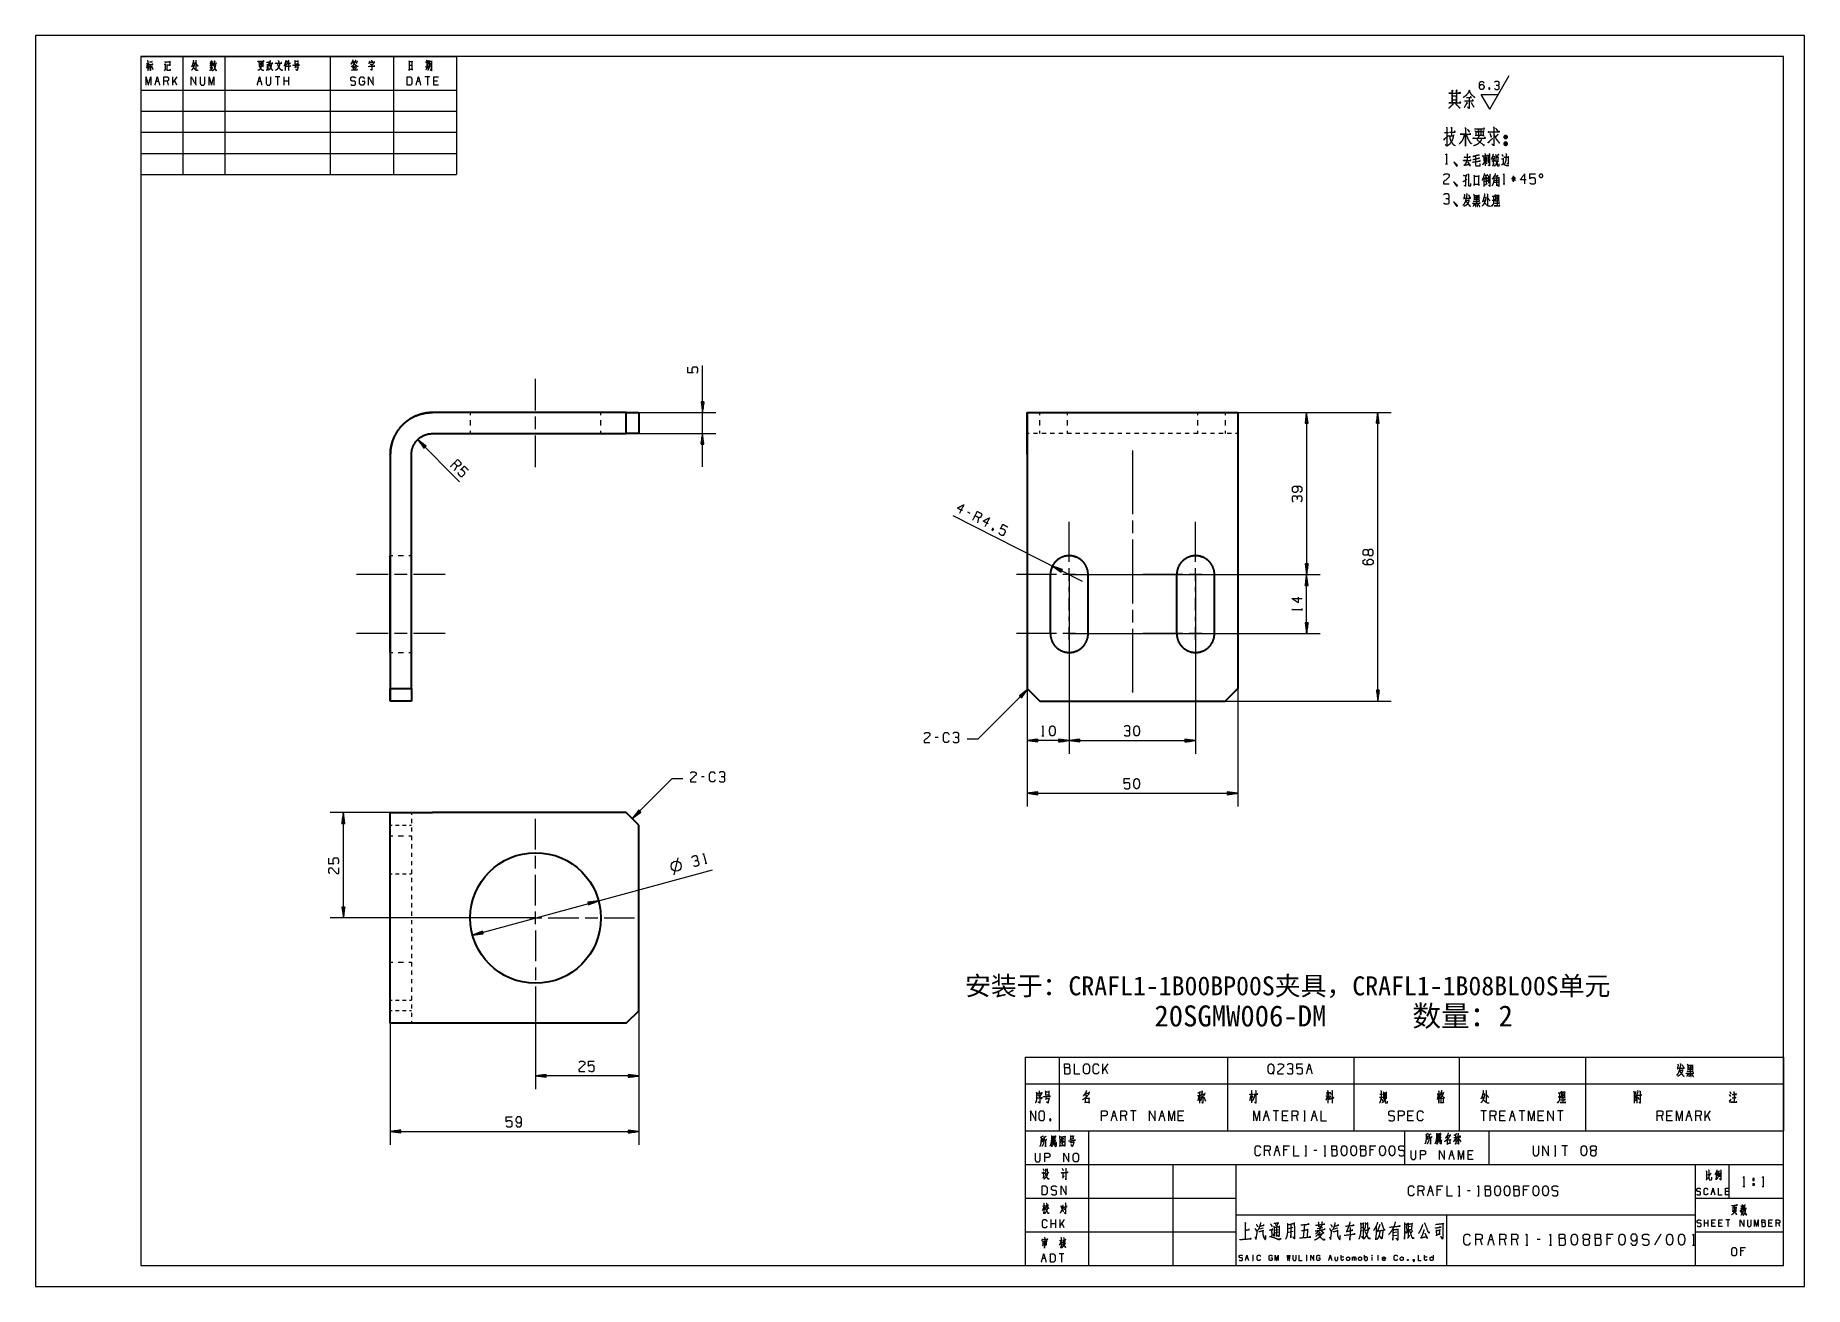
# Model space of a CAD drawing. Header units: millimetres. Extents: x 0 to 420, y 0 to 297.
import ezdxf

# ---------------------------------------------------------------- set-up
doc = ezdxf.new("R2010")
doc.units = ezdxf.units.MM
doc.layers.add('101', color=7, linetype='Continuous', true_color=0xffffff)

msp = doc.modelspace()

# ---------------------------------------------------------------- texts
at = {"layer": '101', "color": 95, "linetype": 'Continuous', "lineweight": 18, "width": 12383.9218, "attachment_point": 1}
for s, insert, char_height in [('{\\fSimSun|b0|i0|c134|p2;安装于：CRAFL1-1B00BP00S夹具，}CRAFL1-1B08BL00S{\\fSimSun|b0|i0|c134|p2;单元}', (220.69, 73.64), 4.5), ('{\\fSimSun|b0|i0|c134|p2;20SGMW006-DM      数量：\\fSimSun|b0|i0|c0|p2;2}', (265.65, 66.75), 5)]:
    msp.add_mtext(s, dxfattribs=dict(at, insert=insert, char_height=char_height))

# ---------------------------------------------------------------- linework, layer by layer
at = {"layer": '101', "color": 133, "linetype": 'Continuous', "lineweight": 18}
for p, q in [((420, 297), (0, 297)), ((0, 297), (0, 0)), ((420, 0), (420, 297)), ((25, 292), (100, 292)), ((25, 292), (100, 292)), ((415, 292), (25, 292)), ((25, 292), (100, 292)), ((25, 292), (25, 5)), ((25, 292), (25, 264)), ((35, 292), (35, 264)), ((45, 292), (45, 264)), ((70, 292), (70, 264)), ((85, 292), (85, 264)), ((100, 292), (100, 264)), ((415, 5), (415, 292)), ((25, 284), (100, 284)), ((25, 279), (100, 279)), ((25, 274), (100, 274)), ((25, 269), (100, 269)), ((25, 264), (100, 264)), ((235, 37), (235, 5)), ((235, 37), (415, 37)), ((250, 37), (250, 5)), ((325, 37), (325, 29)), ((345, 37), (345, 29)), ((235, 29), (415, 29)), ((270, 29), (270, 5)), ((285, 29), (285, 5)), ((394, 29), (394, 5)), ((402, 29), (402, 21)), ((235, 21), (285, 21)), ((394, 21), (415, 21)), ((285, 17), (394, 17)), ((335, 17), (335, 5)), ((235, 13), (285, 13)), ((394, 13), (415, 13)), ((25, 5), (415, 5)), ((235, 5), (415, 5)), ((0, 0), (420, 0))]:
    msp.add_line(p, q, dxfattribs=at)
at = {"layer": '101', "color": 72, "linetype": 'Continuous', "lineweight": 18}
for p, q in [((26.57, 290.3), (26.35, 289.18)), ((26.36, 290.36), (26.98, 290.36)), ((26.69, 290.14), (26.91, 289.66)), ((30.74, 290.88), (30.87, 290.49)), ((31.13, 290.07), (31.22, 289.97)), ((37.42, 290.41), (37.77, 290.41)), ((41.69, 290.2), (41.43, 289.78)), ((41.53, 290.78), (41.66, 290.49)), ((41.88, 290.18), (42.11, 289.91)), ((42.14, 290.82), (41.95, 290.49)), ((53.11, 290.49), (53.99, 290.49)), ((53.11, 290.14), (53.98, 290.14)), ((54.01, 290.63), (54.01, 289.56)), ((55, 290.16), (55, 288.89)), ((55.02, 290.01), (55.35, 290.01)), ((55.4, 290.82), (55.37, 289.89)), ((59.27, 290.28), (59.27, 288.65)), ((61.56, 290.86), (62.32, 290.86)), ((61.56, 290.28), (62.32, 290.28)), ((61.73, 289.91), (61.56, 289.33)), ((62.33, 291.05), (62.33, 290.09)), ((76.04, 290.67), (76.21, 290.34)), ((92.86, 289.95), (93.25, 289.95)), ((93.22, 291.13), (93.33, 290.98)), ((27.11, 289.78), (26.88, 288.91)), ((27.56, 289.76), (27.87, 288.87)), ((28.66, 286.17), (29.22, 286.17)), ((30.65, 288.62), (30.93, 289.08)), ((31.62, 285.18), (31.34, 286.17)), ((33.59, 287.14), (32.63, 285.78)), ((32.63, 285.18), (32.63, 287.14)), ((33.59, 285.18), (33.04, 286.36)), ((41.4, 289.47), (42.16, 289.47)), ((52.94, 286.17), (53.49, 286.17)), ((53.1, 289.76), (53.98, 289.76)), ((58.02, 287.14), (56.9, 287.14)), ((57.46, 287.14), (57.46, 285.18)), ((59.02, 285.18), (59.02, 287.14)), ((60.14, 286.17), (59.02, 286.17)), ((60.14, 285.18), (60.14, 287.14)), ((61.6, 289.56), (62.33, 289.56)), ((75.31, 289.52), (75.48, 289.02)), ((75.35, 289.72), (76.07, 289.72)), ((75.6, 289.62), (75.76, 289.2)), ((76.13, 289.56), (75.92, 288.89)), ((90.65, 286.17), (91.2, 286.17)), ((93.6, 287.14), (92.49, 287.14)), ((92.92, 289.33), (92.65, 288.71)), ((93.05, 287.14), (93.05, 285.18)), ((93.18, 289.37), (93.28, 289.04)), ((93.75, 288.94), (94, 288.69)), ((95.45, 286.17), (94.61, 286.17)), ((334.55, 273.95), (335.45, 273.95)), ((335.45, 273.16), (336.59, 273.16)), ((345.12, 268.96), (345.26, 268.81)), ((334.76, 266.51), (335.19, 266.51)), ((343.83, 267.91), (344.5, 267.93)), ((344.19, 267.28), (344.5, 266.51)), ((344.79, 268.61), (344.93, 268.46)), ((344.84, 268.51), (344.84, 266.63)), ((348.01, 267.66), (348.33, 267.66)), ((348.16, 268.73), (348.37, 268.33)), ((343.83, 263.35), (343.83, 261.17)), ((344.03, 261.45), (344.68, 261.87)), ((344.4, 262.97), (344.4, 261.7)), ((344.52, 263.4), (344.7, 262.9)), ((345.16, 264.07), (345.41, 264)), ((346.23, 262.12), (347.35, 262.12)), ((346.27, 262.67), (347.36, 262.67)), ((346.37, 263.65), (347.06, 263.65)), ((347.15, 263.85), (346.82, 263.37)), ((348.42, 261.75), (348.85, 261.75)), ((351.4, 262.95), (350.4, 262.95)), ((351.23, 263.42), (350.57, 262.47)), ((350.57, 263.42), (351.25, 262.47)), ((350.89, 262.22), (350.89, 263.65)), ((339.62, 257.91), (340.29, 257.91)), ((341.56, 259.03), (342.65, 259.03)), ((341.57, 258.13), (342.65, 258.13)), ((341.64, 258.76), (341.84, 258.33)), ((342.12, 258.93), (342.12, 257.18)), ((342.48, 258.76), (342.3, 258.33)), ((342.65, 259.16), (342.65, 257.93)), ((343.9, 258.53), (344.33, 258.53)), ((346.18, 258.81), (346.18, 256.98)), ((346.62, 258.33), (347.4, 258.33)), ((99.52, 193.73), (100.13, 194.81)), ((221.92, 183.53), (221.32, 183.84)), ((223.7, 181.28), (223.95, 182.5)), ((227.29, 179.96), (227.24, 179.51)), ((300.7, 160.52), (300.7, 160.94)), ((214.3, 130.33), (213.63, 130.33)), ((238.95, 130.71), (239.37, 130.71)), ((158.78, 120.99), (158.11, 120.99)), ((151.61, 97.76), (152.58, 101.8)), ((159, 100.43), (159.41, 100.54)), ((235, 54.46), (235, 48.11)), ((235, 54.46), (243, 54.46)), ((243, 54.46), (243, 48.11)), ((243, 54.46), (283, 54.46)), ((254.57, 52.85), (253.41, 51.2)), ((253.41, 50.48), (253.41, 52.85)), ((254.57, 50.48), (253.9, 51.9)), ((283, 54.46), (283, 48.11)), ((283, 54.46), (313, 54.46)), ((302.09, 51.68), (302.76, 51.68)), ((313, 54.46), (313, 48.11)), ((313, 54.46), (338, 54.46)), ((338, 54.46), (338, 48.11)), ((338, 54.46), (368, 54.46)), ((368, 54.46), (368, 48.11)), ((368, 54.46), (415, 54.46)), ((390.33, 51.4), (391, 51.4)), ((392.27, 52.53), (393.36, 52.53)), ((392.29, 51.62), (393.36, 51.62)), ((392.36, 52.25), (392.55, 51.83)), ((392.83, 52.43), (392.83, 50.68)), ((393.19, 52.25), (393.01, 51.83)), ((393.36, 52.65), (393.36, 51.43)), ((415, 54.46), (415, 48.11)), ((235, 48.11), (243, 48.11)), ((235, 48.11), (235, 37)), ((239.76, 46.22), (240.58, 46.22)), ((240.59, 46.45), (240.59, 45.3)), ((243, 48.11), (243, 37)), ((243, 48.11), (283, 48.11)), ((283, 48.11), (283, 37)), ((283, 48.11), (313, 48.11)), ((307.33, 46.2), (307.61, 45.62)), ((313, 48.11), (313, 37)), ((313, 48.11), (338, 48.11)), ((320.7, 46.25), (320.7, 44.55)), ((338, 48.11), (338, 37)), ((338, 48.11), (368, 48.11)), ((368, 48.11), (368, 37)), ((368, 48.11), (415, 48.11)), ((380.84, 46.45), (381.02, 46.3)), ((402.21, 46.3), (402.51, 45.75)), ((415, 48.11), (415, 37)), ((239.76, 45.53), (240.58, 45.53)), ((239.95, 45.08), (239.76, 44.38)), ((239.81, 44.65), (240.59, 44.65)), ((249.23, 45.65), (249.55, 45.17)), ((275.88, 45.4), (276.64, 45.4)), ((276.21, 45.35), (275.95, 44.13)), ((276.35, 46.08), (276.35, 43.55)), ((276.39, 45.17), (276.6, 44.7)), ((276.87, 45.12), (276.55, 44)), ((276.78, 45.68), (277.56, 45.68)), ((276.8, 45.17), (276.94, 44.95)), ((277.38, 45.08), (277.79, 43.98)), ((277.63, 45.98), (277.45, 45.35)), ((288.6, 45.62), (288.21, 44.08)), ((288.74, 45.35), (289.04, 44.9)), ((306.72, 45.25), (306.32, 44.17)), ((306.37, 45.25), (307.18, 45.25)), ((306.49, 46.18), (306.62, 45.6)), ((306.87, 45.25), (307.18, 44.77)), ((307.15, 46.18), (306.94, 45.53)), ((307.31, 45.37), (307.52, 44.92)), ((319.06, 44.95), (319.87, 44.95)), ((319.15, 45.65), (319.82, 45.65)), ((320.1, 46.03), (320.7, 46.03)), ((333.02, 45.6), (332.74, 44.45)), ((343.6, 45.68), (344.03, 45.68)), ((361.81, 45.95), (361.81, 44.13)), ((362.25, 45.48), (363.03, 45.48)), ((379.52, 46.1), (379.87, 46.1)), ((380.17, 45.6), (380.17, 43.53)), ((402.12, 45.6), (402.42, 45.12)), ((240.85, 39.81), (240.99, 39.39)), ((255.72, 40.56), (256.39, 40.56)), ((259, 39.36), (258.67, 40.56)), ((261.28, 41.74), (259.94, 41.74)), ((260.61, 41.74), (260.61, 39.36)), ((267.1, 40.56), (267.77, 40.56)), ((272.33, 40.56), (271.32, 40.56)), ((291.86, 40.56), (292.53, 40.56)), ((295.14, 41.74), (293.8, 41.74)), ((294.47, 41.74), (294.47, 39.36)), ((297.08, 40.56), (296.08, 40.56)), ((299.7, 39.36), (299.36, 40.56)), ((301.12, 41.74), (301.46, 41.74)), ((301.12, 39.36), (301.46, 39.36)), ((301.3, 41.74), (301.3, 39.36)), ((303.24, 40.56), (303.91, 40.56)), ((326.85, 40.56), (325.84, 40.56)), ((344.45, 41.74), (343.11, 41.74)), ((343.78, 41.74), (343.78, 39.36)), ((346.73, 39.36), (346.39, 40.56)), ((348.67, 40.56), (347.66, 40.56)), ((350.27, 40.56), (350.94, 40.56)), ((353.56, 41.74), (352.21, 41.74)), ((352.88, 41.74), (352.88, 39.36)), ((357.77, 40.56), (356.76, 40.56)), ((362.66, 41.74), (361.32, 41.74)), ((361.99, 41.74), (361.99, 39.36)), ((386.37, 39.36), (386.04, 40.56)), ((388.31, 40.56), (387.31, 40.56)), ((392.19, 40.56), (392.87, 40.56)), ((395.48, 39.36), (395.14, 40.56)), ((396.41, 39.36), (396.41, 41.74)), ((397.58, 41.74), (396.41, 40.09)), ((397.58, 39.36), (396.91, 40.79)), ((235, 37), (243, 37)), ((241.5, 33.66), (242.04, 33.81)), ((241.79, 35.05), (241.78, 33.74)), ((243, 37), (283, 37)), ((283, 37), (313, 37)), ((313, 37), (338, 37)), ((332.92, 34.28), (333.47, 34.43)), ((333.22, 35.67), (333.2, 34.36)), ((336.72, 35.38), (337.43, 35.58)), ((338, 37), (368, 37)), ((368, 37), (415, 37)), ((293.15, 31.07), (292.81, 32.27)), ((294.42, 32.27), (295.09, 32.27)), ((297.19, 32.5), (296.36, 32.5)), ((301.37, 31.07), (301.79, 31.07)), ((304.19, 32.27), (303.52, 32.27)), ((305.92, 31.07), (306.35, 31.07)), ((317.68, 32.5), (316.85, 32.5)), ((335.89, 31.26), (336.48, 31.26)), ((341.01, 31.26), (340.12, 31.26)), ((360.59, 33.45), (360.93, 33.45)), ((360.59, 31.07), (360.93, 31.07)), ((360.77, 33.45), (360.77, 31.07)), ((363.72, 33.45), (362.38, 33.45)), ((363.05, 33.45), (363.05, 31.07)), ((396.78, 26.5), (397.1, 26.62)), ((329.57, 21.55), (329.24, 22.75)), ((330.84, 22.75), (331.51, 22.75)), ((333.61, 22.97), (332.78, 22.97)), ((337.79, 21.55), (338.22, 21.55)), ((340.62, 22.75), (339.95, 22.75)), ((342.35, 21.55), (342.77, 21.55)), ((354.1, 22.97), (353.27, 22.97)), ((398.04, 22.56), (398.48, 22.56)), ((401.88, 22.56), (401.21, 22.56)), ((405.37, 23.74), (405.8, 23.74)), ((407.69, 24.46), (407.69, 23.99)), ((407.69, 24.46), (408.02, 24.46)), ((409.93, 23.74), (410.35, 23.74)), ((239.62, 19.15), (239.06, 19.01)), ((239.43, 18.9), (239.63, 18.63)), ((404.78, 18.63), (405.57, 18.79)), ((405.68, 18.57), (406.23, 18.69)), ((241.17, 13.94), (241.17, 15.91)), ((242.28, 14.94), (241.17, 14.94)), ((242.28, 13.94), (242.28, 15.91)), ((244.25, 15.91), (243.29, 14.54)), ((243.29, 13.94), (243.29, 15.91)), ((244.25, 13.94), (243.7, 15.12)), ((290.64, 13.69), (291.54, 13.94)), ((294.25, 13.42), (295.03, 13.59)), ((294.25, 12.8), (295.08, 13)), ((297.47, 12.9), (298.59, 13.18)), ((298.54, 14.01), (297.49, 13.73)), ((301.25, 14.63), (300.98, 11.62)), ((304.3, 13.8), (305.66, 14.04)), ((308.32, 13.69), (309.22, 13.94)), ((315.02, 14.01), (314.63, 13.94)), ((315, 13.25), (314.63, 13.14)), ((323.17, 12.9), (322.32, 12.8)), ((323.85, 14.45), (323.66, 14.35)), ((326.44, 14.25), (325.93, 14.18)), ((396.24, 14.25), (396.24, 15.82)), ((397.13, 15.04), (396.24, 15.04)), ((397.13, 14.25), (397.13, 15.82)), ((398.6, 15.04), (397.94, 15.04)), ((400.3, 15.04), (399.63, 15.04)), ((402.22, 15.82), (401.33, 15.82)), ((401.78, 15.82), (401.78, 14.25)), ((412.18, 15.04), (411.51, 15.04)), ((414.1, 14.25), (413.88, 15.04)), ((239.32, 10.28), (239.85, 10.36)), ((243.7, 10.96), (243.12, 10.84)), ((243.49, 10.67), (243.68, 10.43)), ((322.32, 12.14), (323.17, 12.25)), ((343.45, 9.85), (343.08, 11.17)), ((345.17, 11.17), (345.91, 11.17)), ((349.11, 9.85), (348.74, 11.17)), ((351.94, 9.85), (351.57, 11.17)), ((353.79, 9.85), (354.26, 9.85)), ((357.23, 11.17), (356.49, 11.17)), ((359.45, 9.85), (359.92, 9.85)), ((374, 11.42), (373.09, 11.42)), ((385.88, 12.47), (384.4, 9.85)), ((393.39, 9.85), (393.86, 9.85)), ((405.52, 8.46), (404.84, 8.46)), ((239.1, 6.79), (239.66, 6.79)), ((244.18, 7.77), (243.07, 7.77)), ((243.62, 7.77), (243.62, 5.8)), ((287.41, 6.84), (287.78, 6.84)), ((288.91, 7.48), (289.1, 7.48)), ((288.91, 6.17), (289.1, 6.17)), ((289.01, 7.48), (289.01, 6.17)), ((301.64, 7.48), (301.83, 7.48)), ((301.64, 6.17), (301.83, 6.17)), ((301.74, 7.48), (301.74, 6.17)), ((307.21, 6.84), (307.58, 6.84)), ((309.85, 7.04), (310.59, 7.04)), ((312.68, 6.17), (312.68, 7.04)), ((315.51, 6.52), (315.51, 7.48)), ((317.3, 7.04), (317.3, 6.17)), ((318.71, 7.5), (318.71, 6.17)), ((329.66, 7.04), (330.39, 7.04))]:
    msp.add_line(p, q, dxfattribs=at)
at = {"layer": '101', "color": 43, "linetype": 'Continuous', "lineweight": 18}
for p, q in [((345.26, 279.45), (349.88, 287.45)), ((345.26, 279.45), (343.25, 282.95)), ((343.25, 282.95), (347.28, 282.95)), ((345.08, 284.54), (345.21, 284.21))]:
    msp.add_line(p, q, dxfattribs=at)
at = {"layer": '101', "color": 22, "linetype": 'Continuous', "lineweight": 18}
for p, q in [((158.37, 194.56), (158.37, 218.68)), ((158.04, 210.04), (158.04, 210.01)), ((158.04, 210.04), (158.04, 210.01)), ((158.04, 210.04), (158.37, 207.5)), ((158.71, 210.04), (158.04, 210.04)), ((158.09, 210.04), (158.09, 209.62)), ((158.14, 210.04), (158.14, 209.24)), ((158.19, 210.04), (158.19, 208.85)), ((158.24, 210.04), (158.24, 208.46)), ((158.29, 210.04), (158.29, 208.08)), ((158.35, 210.04), (158.35, 207.69)), ((158.37, 207.5), (158.71, 210.04)), ((158.4, 210.04), (158.4, 207.69)), ((158.45, 210.04), (158.45, 208.08)), ((158.5, 210.04), (158.5, 208.46)), ((158.55, 210.04), (158.55, 208.85)), ((158.6, 210.04), (158.6, 209.24)), ((158.65, 210.04), (158.65, 209.62)), ((158.7, 210.04), (158.7, 210.01)), ((158.7, 210.04), (158.7, 210.01)), ((143.25, 207.5), (161.55, 207.5)), ((285.43, 207.5), (321.84, 207.5)), ((285.43, 207.5), (304.96, 207.5)), ((301.79, 207.5), (301.45, 204.96)), ((301.61, 204.96), (301.61, 206.15)), ((301.66, 204.96), (301.66, 206.54)), ((301.71, 204.96), (301.71, 206.92)), ((301.76, 204.96), (301.76, 207.31)), ((301.79, 207.5), (301.79, 169)), ((302.12, 204.96), (301.79, 207.5)), ((301.81, 204.96), (301.81, 207.31)), ((301.86, 204.96), (301.86, 206.92)), ((301.91, 204.96), (301.91, 206.54)), ((301.97, 204.96), (301.97, 206.15)), ((318.67, 207.5), (318.34, 204.96)), ((318.49, 204.96), (318.49, 206.15)), ((318.54, 204.96), (318.54, 206.54)), ((318.59, 204.96), (318.59, 206.92)), ((318.64, 204.96), (318.64, 207.31)), ((318.67, 139), (318.67, 207.5)), ((319, 204.96), (318.67, 207.5)), ((318.7, 204.96), (318.7, 207.31)), ((318.75, 204.96), (318.75, 206.92)), ((318.8, 204.96), (318.8, 206.54)), ((318.85, 204.96), (318.85, 206.15)), ((143.25, 202.5), (161.55, 202.5)), ((158.37, 202.5), (158.04, 199.96)), ((158.29, 199.96), (158.29, 201.92)), ((158.35, 199.96), (158.35, 202.31)), ((158.71, 199.96), (158.37, 202.5)), ((158.4, 199.96), (158.4, 202.31)), ((158.45, 199.96), (158.45, 201.92)), ((301.45, 204.96), (302.12, 204.96)), ((301.46, 204.96), (301.46, 204.99)), ((301.46, 204.96), (301.46, 204.99)), ((301.51, 204.96), (301.51, 205.38)), ((301.56, 204.96), (301.56, 205.76)), ((302.02, 204.96), (302.02, 205.76)), ((302.07, 204.96), (302.07, 205.38)), ((302.12, 204.96), (302.12, 204.99)), ((302.12, 204.96), (302.12, 204.99)), ((318.34, 204.96), (318.34, 204.99)), ((318.34, 204.96), (318.34, 204.99)), ((318.34, 204.96), (319, 204.96)), ((318.39, 204.96), (318.39, 205.38)), ((318.44, 204.96), (318.44, 205.76)), ((318.9, 204.96), (318.9, 205.76)), ((318.95, 204.96), (318.95, 205.38)), ((319, 204.96), (319, 204.99)), ((319, 204.96), (319, 204.99)), ((92.76, 199.48), (90.73, 201.06)), ((100.65, 191.03), (90.73, 201.06)), ((90.73, 201.06), (92.28, 199.01)), ((92.5, 199.23), (90.85, 200.9)), ((92.54, 199.27), (90.89, 200.94)), ((92.47, 199.2), (91.09, 200.59)), ((92.57, 199.3), (91.2, 200.7)), ((92.43, 199.16), (91.32, 200.28)), ((92.61, 199.34), (91.5, 200.46)), ((92.39, 199.12), (91.56, 199.97)), ((92.36, 199.09), (91.79, 199.66)), ((92.65, 199.37), (91.81, 200.22)), ((92.32, 199.05), (92.03, 199.35)), ((92.68, 199.41), (92.12, 199.98)), ((92.29, 199.02), (92.26, 199.04)), ((92.29, 199.02), (92.26, 199.04)), ((92.28, 199.01), (92.76, 199.48)), ((92.72, 199.45), (92.43, 199.74)), ((92.75, 199.48), (92.73, 199.5)), ((92.75, 199.48), (92.73, 199.5)), ((158.04, 199.96), (158.04, 199.99)), ((158.04, 199.96), (158.04, 199.99)), ((158.04, 199.96), (158.71, 199.96)), ((158.09, 199.96), (158.09, 200.38)), ((158.14, 199.96), (158.14, 200.76)), ((158.19, 199.96), (158.19, 201.15)), ((158.24, 199.96), (158.24, 201.54)), ((158.5, 199.96), (158.5, 201.54)), ((158.55, 199.96), (158.55, 201.15)), ((158.6, 199.96), (158.6, 200.76)), ((158.65, 199.96), (158.65, 200.38)), ((158.7, 199.96), (158.7, 199.99)), ((158.7, 199.96), (158.7, 199.99)), ((217.8, 183.06), (248.49, 167.44)), ((243.83, 170.19), (241.42, 171.04)), ((241.42, 171.04), (243.53, 169.59)), ((243.67, 169.87), (241.58, 170.93)), ((243.69, 169.91), (241.6, 170.98)), ((243.65, 169.82), (241.9, 170.71)), ((243.72, 169.96), (241.97, 170.85)), ((243.62, 169.78), (242.22, 170.49)), ((243.74, 170), (242.34, 170.72)), ((243.6, 169.73), (242.54, 170.27)), ((243.76, 170.05), (242.7, 170.59)), ((243.58, 169.69), (242.86, 170.05)), ((243.79, 170.09), (243.07, 170.46)), ((243.56, 169.64), (243.18, 169.83)), ((243.81, 170.14), (243.44, 170.33)), ((243.53, 169.59), (243.5, 169.61)), ((243.53, 169.59), (243.5, 169.61)), ((243.53, 169.59), (243.83, 170.19)), ((243.83, 170.18), (243.8, 170.2)), ((243.83, 170.18), (243.8, 170.2)), ((245.43, 169), (304.96, 169)), ((245.43, 169), (304.96, 169)), ((245.43, 169), (245.43, 126.44)), ((245.43, 169), (245.43, 126.44)), ((275.43, 169), (275.43, 126.44)), ((302.12, 171.54), (301.45, 171.54)), ((301.45, 171.54), (301.79, 169)), ((301.79, 169), (301.45, 166.46)), ((301.46, 171.54), (301.46, 171.51)), ((301.46, 171.54), (301.46, 171.51)), ((301.51, 171.54), (301.51, 171.12)), ((301.56, 171.54), (301.56, 170.74)), ((301.61, 171.54), (301.61, 170.35)), ((301.66, 171.54), (301.66, 169.96)), ((301.66, 166.46), (301.66, 168.04)), ((301.71, 171.54), (301.71, 169.58)), ((301.71, 166.46), (301.71, 168.42)), ((301.76, 171.54), (301.76, 169.19)), ((301.76, 166.46), (301.76, 168.81)), ((301.79, 169), (302.12, 171.54)), ((301.79, 155), (301.79, 169)), ((302.12, 166.46), (301.79, 169)), ((301.81, 171.54), (301.81, 169.19)), ((301.81, 166.46), (301.81, 168.81)), ((301.86, 171.54), (301.86, 169.58)), ((301.86, 166.46), (301.86, 168.42)), ((301.91, 171.54), (301.91, 169.96)), ((301.91, 166.46), (301.91, 168.04)), ((301.97, 171.54), (301.97, 170.35)), ((302.02, 171.54), (302.02, 170.74)), ((302.07, 171.54), (302.07, 171.12)), ((302.12, 171.54), (302.12, 171.51)), ((302.12, 171.54), (302.12, 171.51)), ((301.45, 166.46), (302.12, 166.46)), ((301.46, 166.46), (301.46, 166.49)), ((301.46, 166.46), (301.46, 166.49)), ((301.51, 166.46), (301.51, 166.88)), ((301.56, 166.46), (301.56, 167.26)), ((301.61, 166.46), (301.61, 167.65)), ((301.97, 166.46), (301.97, 167.65)), ((302.02, 166.46), (302.02, 167.26)), ((302.07, 166.46), (302.07, 166.88)), ((302.12, 166.46), (302.12, 166.49)), ((302.12, 166.46), (302.12, 166.49)), ((302.12, 157.54), (301.45, 157.54)), ((301.45, 157.54), (301.79, 155)), ((301.46, 157.54), (301.46, 157.51)), ((301.46, 157.54), (301.46, 157.51)), ((301.51, 157.54), (301.51, 157.12)), ((301.56, 157.54), (301.56, 156.74)), ((301.61, 157.54), (301.61, 156.35)), ((301.66, 157.54), (301.66, 155.96)), ((301.71, 157.54), (301.71, 155.58)), ((301.76, 157.54), (301.76, 155.19)), ((301.79, 155), (302.12, 157.54)), ((301.81, 157.54), (301.81, 155.19)), ((301.86, 157.54), (301.86, 155.58)), ((301.91, 157.54), (301.91, 155.96)), ((301.97, 157.54), (301.97, 156.35)), ((302.02, 157.54), (302.02, 156.74)), ((302.07, 157.54), (302.07, 157.12)), ((302.12, 157.54), (302.12, 157.51)), ((302.12, 157.54), (302.12, 157.51)), ((245.43, 155), (304.96, 155)), ((223.75, 129.94), (235.62, 141.81)), ((235.62, 141.81), (233.59, 140.25)), ((233.59, 140.25), (233.61, 140.27)), ((233.59, 140.25), (233.61, 140.27)), ((233.59, 140.25), (234.06, 139.78)), ((233.63, 140.21), (233.92, 140.51)), ((233.66, 140.18), (234.23, 140.74)), ((233.7, 140.14), (234.54, 140.98)), ((233.73, 140.1), (234.85, 141.22)), ((233.77, 140.07), (235.16, 141.45)), ((233.81, 140.03), (235.46, 141.69)), ((233.84, 140), (235.5, 141.66)), ((233.88, 139.96), (235.26, 141.35)), ((233.91, 139.92), (235.03, 141.04)), ((233.95, 139.89), (234.79, 140.73)), ((233.98, 139.85), (234.55, 140.42)), ((234.02, 139.82), (234.32, 140.11)), ((234.06, 139.78), (235.62, 141.81)), ((234.06, 139.78), (234.08, 139.8)), ((234.06, 139.78), (234.08, 139.8)), ((235.43, 142), (235.43, 113.93)), ((235.43, 142), (235.43, 126.44)), ((282.43, 139), (321.84, 139)), ((285.43, 142), (285.43, 113.93)), ((318.34, 141.54), (318.34, 141.51)), ((318.34, 141.54), (318.67, 139)), ((319, 141.54), (318.34, 141.54)), ((318.34, 141.54), (318.34, 141.51)), ((318.39, 141.54), (318.39, 141.12)), ((318.44, 141.54), (318.44, 140.74)), ((318.49, 141.54), (318.49, 140.35)), ((318.54, 141.54), (318.54, 139.96)), ((318.59, 141.54), (318.59, 139.58)), ((318.64, 141.54), (318.64, 139.19)), ((318.67, 139), (319, 141.54)), ((318.7, 141.54), (318.7, 139.19)), ((318.75, 141.54), (318.75, 139.58)), ((318.8, 141.54), (318.8, 139.96)), ((318.85, 141.54), (318.85, 140.35)), ((318.9, 141.54), (318.9, 140.74)), ((318.95, 141.54), (318.95, 141.12)), ((319, 141.54), (319, 141.51)), ((319, 141.54), (319, 141.51)), ((223.75, 129.94), (221.21, 129.94)), ((237.97, 129.95), (235.43, 129.61)), ((235.43, 129.61), (237.97, 129.28)), ((245.43, 129.61), (235.43, 129.61)), ((237.97, 129.64), (235.62, 129.64)), ((237.97, 129.59), (235.62, 129.59)), ((237.97, 129.69), (236.01, 129.69)), ((237.97, 129.54), (236.01, 129.54)), ((237.97, 129.74), (236.39, 129.74)), ((237.97, 129.49), (236.39, 129.49)), ((237.97, 129.79), (236.78, 129.79)), ((237.97, 129.43), (236.78, 129.43)), ((237.97, 129.84), (237.17, 129.84)), ((237.97, 129.38), (237.17, 129.38)), ((237.97, 129.89), (237.55, 129.89)), ((237.97, 129.33), (237.55, 129.33)), ((237.97, 129.94), (237.94, 129.94)), ((237.97, 129.94), (237.94, 129.94)), ((237.97, 129.28), (237.94, 129.28)), ((237.97, 129.28), (237.94, 129.28)), ((237.97, 129.28), (237.97, 129.95)), ((242.89, 129.95), (242.89, 129.28)), ((245.43, 129.61), (242.89, 129.95)), ((242.89, 129.94), (242.92, 129.94)), ((242.89, 129.94), (242.92, 129.94)), ((242.89, 129.89), (243.31, 129.89)), ((242.89, 129.84), (243.69, 129.84)), ((242.89, 129.79), (244.08, 129.79)), ((242.89, 129.74), (244.46, 129.74)), ((242.89, 129.69), (244.85, 129.69)), ((242.89, 129.64), (245.24, 129.64)), ((242.89, 129.28), (245.43, 129.61)), ((242.89, 129.59), (245.24, 129.59)), ((242.89, 129.54), (244.85, 129.54)), ((242.89, 129.49), (244.46, 129.49)), ((242.89, 129.43), (244.08, 129.43)), ((242.89, 129.38), (243.69, 129.38)), ((242.89, 129.33), (243.31, 129.33)), ((242.89, 129.28), (242.92, 129.28)), ((242.89, 129.28), (242.92, 129.28)), ((247.97, 129.95), (245.43, 129.61)), ((245.43, 129.61), (275.43, 129.61)), ((245.43, 129.61), (247.97, 129.28)), ((247.97, 129.64), (245.62, 129.64)), ((247.97, 129.59), (245.62, 129.59)), ((247.97, 129.69), (246.01, 129.69)), ((247.97, 129.54), (246.01, 129.54)), ((247.97, 129.74), (246.39, 129.74)), ((247.97, 129.49), (246.39, 129.49)), ((247.97, 129.79), (246.78, 129.79)), ((247.97, 129.43), (246.78, 129.43)), ((247.97, 129.84), (247.17, 129.84)), ((247.97, 129.38), (247.17, 129.38)), ((247.97, 129.89), (247.55, 129.89)), ((247.97, 129.33), (247.55, 129.33)), ((247.97, 129.94), (247.94, 129.94)), ((247.97, 129.94), (247.94, 129.94)), ((247.97, 129.28), (247.94, 129.28)), ((247.97, 129.28), (247.94, 129.28)), ((247.97, 129.28), (247.97, 129.95)), ((272.89, 129.95), (272.89, 129.28)), ((275.43, 129.61), (272.89, 129.95)), ((272.89, 129.94), (272.92, 129.94)), ((272.89, 129.94), (272.92, 129.94)), ((272.89, 129.89), (273.31, 129.89)), ((272.89, 129.84), (273.69, 129.84)), ((272.89, 129.79), (274.08, 129.79)), ((272.89, 129.74), (274.46, 129.74)), ((272.89, 129.69), (274.85, 129.69)), ((272.89, 129.64), (275.24, 129.64)), ((272.89, 129.28), (275.43, 129.61)), ((272.89, 129.59), (275.24, 129.59)), ((272.89, 129.54), (274.85, 129.54)), ((272.89, 129.49), (274.46, 129.49)), ((272.89, 129.43), (274.08, 129.43)), ((272.89, 129.38), (273.69, 129.38)), ((272.89, 129.33), (273.31, 129.33)), ((272.89, 129.28), (272.92, 129.28)), ((272.89, 129.28), (272.92, 129.28)), ((151.19, 120.6), (141.67, 111.08)), ((151.19, 120.6), (153.73, 120.6)), ((237.97, 117.44), (235.43, 117.1)), ((235.43, 117.1), (237.97, 116.77)), ((235.43, 117.1), (285.43, 117.1)), ((237.97, 117.13), (235.62, 117.13)), ((237.97, 117.08), (235.62, 117.08)), ((237.97, 117.18), (236.01, 117.18)), ((237.97, 117.03), (236.01, 117.03)), ((237.97, 117.23), (236.39, 117.23)), ((237.97, 116.97), (236.39, 116.97)), ((237.97, 117.28), (236.78, 117.28)), ((237.97, 116.92), (236.78, 116.92)), ((237.97, 117.33), (237.17, 117.33)), ((237.97, 116.87), (237.17, 116.87)), ((237.97, 117.38), (237.55, 117.38)), ((237.97, 116.82), (237.55, 116.82)), ((237.97, 117.43), (237.94, 117.43)), ((237.97, 117.43), (237.94, 117.43)), ((237.97, 116.77), (237.94, 116.77)), ((237.97, 116.77), (237.94, 116.77)), ((237.97, 116.77), (237.97, 117.44)), ((282.89, 117.44), (282.89, 116.77)), ((285.43, 117.1), (282.89, 117.44)), ((282.89, 117.43), (282.92, 117.43)), ((282.89, 117.43), (282.92, 117.43)), ((282.89, 117.38), (283.31, 117.38)), ((282.89, 117.33), (283.69, 117.33)), ((282.89, 117.28), (284.08, 117.28)), ((282.89, 117.23), (284.46, 117.23)), ((282.89, 117.18), (284.85, 117.18)), ((282.89, 117.13), (285.24, 117.13)), ((282.89, 116.77), (285.43, 117.1)), ((282.89, 117.08), (285.24, 117.08)), ((282.89, 117.03), (284.85, 117.03)), ((282.89, 116.97), (284.46, 116.97)), ((282.89, 116.92), (284.08, 116.92)), ((282.89, 116.87), (283.69, 116.87)), ((282.89, 116.82), (283.31, 116.82)), ((282.89, 116.77), (282.92, 116.77)), ((282.89, 116.77), (282.92, 116.77)), ((94.25, 112.5), (69.94, 112.5)), ((73.11, 112.5), (72.78, 109.96)), ((72.78, 109.96), (72.78, 109.99)), ((72.78, 109.96), (72.78, 109.99)), ((72.78, 109.96), (73.45, 109.96)), ((72.83, 109.96), (72.83, 110.38)), ((72.88, 109.96), (72.88, 110.76)), ((72.93, 109.96), (72.93, 111.15)), ((72.99, 109.96), (72.99, 111.54)), ((73.04, 109.96), (73.04, 111.92)), ((73.09, 109.96), (73.09, 112.31)), ((73.11, 87.5), (73.11, 112.5)), ((73.45, 109.96), (73.11, 112.5)), ((73.14, 109.96), (73.14, 112.31)), ((73.19, 109.96), (73.19, 111.92)), ((73.24, 109.96), (73.24, 111.54)), ((73.29, 109.96), (73.29, 111.15)), ((73.34, 109.96), (73.34, 110.76)), ((73.39, 109.96), (73.39, 110.38)), ((73.44, 109.96), (73.44, 109.99)), ((73.44, 109.96), (73.44, 109.99)), ((143.23, 113.11), (141.67, 111.08)), ((141.67, 111.08), (143.7, 112.64)), ((143.45, 112.89), (141.79, 111.23)), ((143.49, 112.86), (141.83, 111.2)), ((143.41, 112.93), (142.03, 111.54)), ((143.52, 112.82), (142.13, 111.43)), ((143.38, 112.96), (142.26, 111.85)), ((143.56, 112.79), (142.44, 111.67)), ((143.34, 113), (142.5, 112.16)), ((143.31, 113.04), (142.74, 112.47)), ((143.59, 112.75), (142.75, 111.91)), ((143.27, 113.07), (142.97, 112.78)), ((143.63, 112.71), (143.06, 112.15)), ((143.23, 113.11), (143.21, 113.09)), ((143.23, 113.11), (143.21, 113.09)), ((143.7, 112.64), (143.23, 113.11)), ((143.66, 112.68), (143.37, 112.38)), ((143.7, 112.64), (143.68, 112.62)), ((143.7, 112.64), (143.68, 112.62)), ((103.8, 83.42), (160.77, 98.96)), ((72.78, 90.04), (73.11, 87.5)), ((72.78, 90.04), (72.78, 90.01)), ((72.78, 90.04), (72.78, 90.01)), ((73.45, 90.04), (72.78, 90.04)), ((72.83, 90.04), (72.83, 89.62)), ((72.88, 90.04), (72.88, 89.24)), ((72.93, 90.04), (72.93, 88.85)), ((72.99, 90.04), (72.99, 88.46)), ((73.04, 90.04), (73.04, 88.08)), ((73.09, 90.04), (73.09, 87.69)), ((73.11, 87.5), (73.45, 90.04)), ((73.14, 90.04), (73.14, 87.69)), ((73.19, 90.04), (73.19, 88.08)), ((73.24, 90.04), (73.24, 88.46)), ((73.29, 90.04), (73.29, 88.85)), ((73.34, 90.04), (73.34, 89.24)), ((73.39, 90.04), (73.39, 89.62)), ((73.44, 90.04), (73.44, 90.01)), ((73.44, 90.04), (73.44, 90.01)), ((133.7, 91.58), (131.17, 91.23)), ((131.17, 91.23), (131.2, 91.24)), ((131.17, 91.23), (131.2, 91.24)), ((131.17, 91.23), (131.34, 90.59)), ((131.18, 91.18), (131.58, 91.29)), ((131.19, 91.13), (131.97, 91.34)), ((131.21, 91.08), (132.35, 91.39)), ((131.22, 91.03), (132.74, 91.45)), ((131.23, 90.98), (133.13, 91.5)), ((131.25, 90.93), (133.51, 91.55)), ((131.26, 90.89), (133.52, 91.5)), ((131.27, 90.84), (133.17, 91.35)), ((131.29, 90.79), (132.81, 91.2)), ((131.3, 90.74), (132.45, 91.05)), ((131.31, 90.69), (132.09, 90.9)), ((131.33, 90.64), (131.73, 90.75)), ((131.34, 90.59), (133.7, 91.58)), ((131.34, 90.59), (131.37, 90.6)), ((131.34, 90.59), (131.37, 90.6)), ((118.75, 87.5), (69.94, 87.5)), ((106.16, 84.41), (103.8, 83.42)), ((106.24, 84.11), (103.98, 83.5)), ((106.25, 84.07), (103.99, 83.45)), ((106.23, 84.16), (104.33, 83.65)), ((106.27, 84.02), (104.37, 83.5)), ((106.21, 84.21), (104.69, 83.8)), ((106.2, 84.26), (105.05, 83.95)), ((106.19, 84.31), (105.41, 84.1)), ((106.17, 84.36), (105.77, 84.25)), ((106.16, 84.41), (106.13, 84.4)), ((106.16, 84.41), (106.13, 84.4)), ((106.33, 83.77), (106.16, 84.41)), ((103.8, 83.42), (106.33, 83.77)), ((106.28, 83.97), (104.76, 83.55)), ((106.29, 83.92), (105.15, 83.61)), ((106.31, 83.87), (105.53, 83.66)), ((106.32, 83.82), (105.92, 83.71)), ((106.33, 83.77), (106.3, 83.76)), ((106.33, 83.77), (106.3, 83.76)), ((118.75, 64), (118.75, 46.84)), ((143.25, 65.5), (143.25, 33.64)), ((143.25, 65.5), (143.25, 46.84)), ((84.25, 62.5), (84.25, 33.64)), ((121.29, 50.35), (118.75, 50.01)), ((118.75, 50.01), (121.29, 49.68)), ((143.25, 50.01), (118.75, 50.01)), ((121.29, 50.04), (118.94, 50.04)), ((121.29, 49.99), (118.94, 49.99)), ((121.29, 50.09), (119.33, 50.09)), ((121.29, 49.93), (119.33, 49.93)), ((121.29, 50.14), (119.71, 50.14)), ((121.29, 49.88), (119.71, 49.88)), ((121.29, 50.19), (120.1, 50.19)), ((121.29, 49.83), (120.1, 49.83)), ((121.29, 50.24), (120.49, 50.24)), ((121.29, 49.78), (120.49, 49.78)), ((121.29, 50.29), (120.87, 50.29)), ((121.29, 49.73), (120.87, 49.73)), ((121.29, 50.34), (121.26, 50.34)), ((121.29, 50.34), (121.26, 50.34)), ((121.29, 49.68), (121.26, 49.68)), ((121.29, 49.68), (121.26, 49.68)), ((121.29, 49.68), (121.29, 50.35)), ((140.71, 50.35), (140.71, 49.68)), ((143.25, 50.01), (140.71, 50.35)), ((140.71, 50.34), (140.74, 50.34)), ((140.71, 50.34), (140.74, 50.34)), ((140.71, 50.29), (141.13, 50.29)), ((140.71, 50.24), (141.51, 50.24)), ((140.71, 50.19), (141.9, 50.19)), ((140.71, 50.14), (142.29, 50.14)), ((140.71, 50.09), (142.67, 50.09)), ((140.71, 50.04), (143.06, 50.04)), ((140.71, 49.68), (143.25, 50.01)), ((140.71, 49.99), (143.06, 49.99)), ((140.71, 49.93), (142.67, 49.93)), ((140.71, 49.88), (142.29, 49.88)), ((140.71, 49.83), (141.9, 49.83)), ((140.71, 49.78), (141.51, 49.78)), ((140.71, 49.73), (141.13, 49.73)), ((140.71, 49.68), (140.74, 49.68)), ((140.71, 49.68), (140.74, 49.68)), ((86.79, 37.15), (84.25, 36.82)), ((84.25, 36.82), (143.25, 36.82)), ((84.25, 36.82), (86.79, 36.49)), ((86.79, 36.84), (84.44, 36.84)), ((86.79, 36.79), (84.44, 36.79)), ((86.79, 36.9), (84.83, 36.9)), ((86.79, 36.74), (84.83, 36.74)), ((86.79, 36.95), (85.21, 36.95)), ((86.79, 36.69), (85.21, 36.69)), ((86.79, 37), (85.6, 37)), ((86.79, 36.64), (85.6, 36.64)), ((86.79, 37.05), (85.99, 37.05)), ((86.79, 36.59), (85.99, 36.59)), ((86.79, 37.1), (86.37, 37.1)), ((86.79, 36.54), (86.37, 36.54)), ((86.79, 37.15), (86.76, 37.15)), ((86.79, 37.15), (86.76, 37.15)), ((86.79, 36.49), (86.76, 36.49)), ((86.79, 36.49), (86.76, 36.49)), ((86.79, 36.49), (86.79, 37.15)), ((140.71, 37.15), (140.71, 36.49)), ((143.25, 36.82), (140.71, 37.15)), ((140.71, 37.15), (140.74, 37.15)), ((140.71, 37.15), (140.74, 37.15)), ((140.71, 37.1), (141.13, 37.1)), ((140.71, 37.05), (141.51, 37.05)), ((140.71, 37), (141.9, 37)), ((140.71, 36.95), (142.29, 36.95)), ((140.71, 36.9), (142.67, 36.9)), ((140.71, 36.84), (143.06, 36.84)), ((140.71, 36.49), (143.25, 36.82)), ((140.71, 36.79), (143.06, 36.79)), ((140.71, 36.74), (142.67, 36.74)), ((140.71, 36.69), (142.29, 36.69)), ((140.71, 36.64), (141.9, 36.64)), ((140.71, 36.59), (141.51, 36.59)), ((140.71, 36.54), (141.13, 36.54)), ((140.71, 36.49), (140.74, 36.49)), ((140.71, 36.49), (140.74, 36.49))]:
    msp.add_line(p, q, dxfattribs=at)
at = {"layer": '101', "color": 151, "linetype": 'Continuous', "lineweight": 18}
for p, q in [((118.75, 208), (118.75, 215.5)), ((118.75, 203.5), (118.75, 206.5)), ((118.75, 194.5), (118.75, 202)), ((245.43, 172), (245.43, 181.5)), ((260.43, 181.83), (260.43, 178.83)), ((275.43, 172), (275.43, 181.5)), ((260.43, 177.33), (260.43, 162.17)), ((83.75, 169), (76.25, 169)), ((88.25, 169), (85.25, 169)), ((97.25, 169), (89.75, 169)), ((242.43, 169), (232.93, 169)), ((246.93, 169), (243.93, 169)), ((245.43, 167.5), (245.43, 170.5)), ((248.43, 169), (257.93, 169)), ((272.43, 169), (262.93, 169)), ((276.93, 169), (273.93, 169)), ((275.43, 167.5), (275.43, 170.5)), ((278.43, 169), (287.93, 169)), ((245.43, 165), (245.43, 166)), ((275.43, 165), (275.43, 166)), ((245.43, 160.5), (245.43, 163.5)), ((260.43, 160.67), (260.43, 157.67)), ((275.43, 160.5), (275.43, 163.5)), ((245.43, 158), (245.43, 159)), ((245.43, 153.5), (245.43, 156.5)), ((275.43, 158), (275.43, 159)), ((275.43, 153.5), (275.43, 156.5)), ((83.75, 155), (76.25, 155)), ((88.25, 155), (85.25, 155)), ((97.25, 155), (89.75, 155)), ((242.43, 155), (232.93, 155)), ((246.93, 155), (243.93, 155)), ((245.43, 152), (245.43, 142.5)), ((248.43, 155), (257.93, 155)), ((272.43, 155), (262.93, 155)), ((276.93, 155), (273.93, 155)), ((275.43, 152), (275.43, 142.5)), ((278.43, 155), (287.93, 155)), ((118.75, 103.75), (118.75, 111)), ((118.75, 99.25), (118.75, 102.25)), ((118.75, 90.5), (118.75, 97.75)), ((118.75, 86), (118.75, 89)), ((102.5, 87.5), (95.25, 87.5)), ((107, 87.5), (104, 87.5)), ((115.75, 87.5), (108.5, 87.5)), ((117.25, 87.5), (120.25, 87.5)), ((118.75, 84.5), (118.75, 77.25)), ((121.75, 87.5), (129, 87.5)), ((130.5, 87.5), (133.5, 87.5)), ((135, 87.5), (142.25, 87.5)), ((118.75, 75.75), (118.75, 72.75)), ((118.75, 71.25), (118.75, 64))]:
    msp.add_line(p, q, dxfattribs=at)
at = {"layer": '101', "color": 251, "linetype": 'Continuous', "lineweight": 25}
for p, q in [((140.25, 207.5), (94.25, 207.5)), ((140.25, 207.5), (143.25, 207.5)), ((140.25, 202.5), (140.25, 207.5)), ((143.25, 207.5), (143.25, 202.5)), ((235.43, 207.5), (285.43, 207.5)), ((235.43, 207.5), (235.43, 207.5)), ((235.43, 207.5), (235.43, 202.5)), ((94.25, 202.5), (140.25, 202.5)), ((143.25, 202.5), (140.25, 202.5)), ((235.43, 202.5), (235.43, 202.5)), ((84.25, 197.5), (84.25, 142)), ((84.25, 197.5), (84.25, 142)), ((89.25, 142), (89.25, 197.5)), ((235.43, 197.5), (235.43, 142)), ((235.43, 197.5), (235.43, 142)), ((285.43, 197.5), (285.43, 142)), ((84.25, 169), (84.25, 155)), ((84.25, 155), (84.25, 169)), ((84.25, 155), (84.25, 169)), ((84.25, 169), (84.25, 155)), ((240.93, 169), (240.93, 155)), ((249.93, 155), (249.93, 169)), ((249.93, 155), (249.93, 169)), ((270.93, 169), (270.93, 155)), ((279.93, 155), (279.93, 169)), ((279.93, 155), (279.93, 169)), ((84.25, 139), (84.25, 142)), ((84.25, 142), (84.25, 139)), ((84.25, 142), (89.25, 142)), ((84.25, 139), (84.25, 139)), ((89.25, 139), (84.25, 139)), ((89.25, 142), (89.25, 139)), ((235.43, 142), (238.43, 139)), ((238.43, 139), (235.43, 142)), ((238.43, 139), (282.43, 139)), ((282.43, 139), (285.43, 142)), ((84.25, 62.5), (84.25, 112.5)), ((140.25, 112.5), (94.25, 112.5)), ((143.25, 109.5), (140.25, 112.5)), ((143.25, 65.5), (143.25, 109.5)), ((140.25, 62.5), (143.25, 65.5)), ((140.25, 62.5), (94.25, 62.5))]:
    msp.add_line(p, q, dxfattribs=at)
at = {"layer": '101', "color": 53, "linetype": 'Continuous', "lineweight": 18}
for p, q in [((94.25, 207.5), (94.25, 207.5)), ((94.25, 207.5), (94.25, 207.5)), ((103.25, 207.5), (103.25, 206.88)), ((134.25, 206.88), (134.25, 207.5)), ((140.25, 207.5), (140.25, 206.88)), ((143.25, 206.88), (143.25, 207.5)), ((238.43, 206.88), (238.43, 207.5)), ((244.93, 207.5), (244.93, 206.88)), ((275.93, 206.88), (275.93, 207.5)), ((282.43, 207.5), (282.43, 206.88)), ((285.43, 206.88), (285.43, 207.5)), ((285.43, 207.5), (285.43, 207.5)), ((94.25, 202.5), (93.76, 202.45)), ((94.25, 202.5), (94.25, 202.5)), ((94.25, 202.5), (94.25, 202.5)), ((103.25, 205.63), (103.25, 204.38)), ((103.25, 203.13), (103.25, 202.5)), ((134.25, 204.38), (134.25, 205.63)), ((134.25, 202.5), (134.25, 203.13)), ((140.25, 205.63), (140.25, 204.38)), ((140.25, 203.13), (140.25, 202.5)), ((143.25, 204.38), (143.25, 205.63)), ((143.25, 202.5), (143.25, 203.13)), ((235.93, 202.5), (235.43, 202.5)), ((237.93, 202.5), (236.93, 202.5)), ((238.43, 204.38), (238.43, 205.63)), ((238.43, 202.5), (238.43, 203.13)), ((239.93, 202.5), (238.93, 202.5)), ((241.93, 202.5), (240.93, 202.5)), ((243.93, 202.5), (242.93, 202.5)), ((244.93, 205.63), (244.93, 204.38)), ((244.93, 203.13), (244.93, 202.5)), ((245.93, 202.5), (244.93, 202.5)), ((247.93, 202.5), (246.93, 202.5)), ((249.93, 202.5), (248.93, 202.5)), ((251.93, 202.5), (250.93, 202.5)), ((253.93, 202.5), (252.93, 202.5)), ((255.93, 202.5), (254.93, 202.5)), ((257.93, 202.5), (256.93, 202.5)), ((259.93, 202.5), (258.93, 202.5)), ((261.93, 202.5), (260.93, 202.5)), ((263.93, 202.5), (262.93, 202.5)), ((265.93, 202.5), (264.93, 202.5)), ((267.93, 202.5), (266.93, 202.5)), ((269.93, 202.5), (268.93, 202.5)), ((271.93, 202.5), (270.93, 202.5)), ((273.93, 202.5), (272.93, 202.5)), ((275.93, 202.5), (274.93, 202.5)), ((275.93, 204.38), (275.93, 205.63)), ((275.93, 202.5), (275.93, 203.13)), ((277.93, 202.5), (276.93, 202.5)), ((279.93, 202.5), (278.93, 202.5)), ((281.93, 202.5), (280.93, 202.5)), ((282.43, 205.63), (282.43, 204.38)), ((282.43, 203.13), (282.43, 202.5)), ((283.93, 202.5), (282.93, 202.5)), ((285.43, 202.5), (284.93, 202.5)), ((285.43, 204.38), (285.43, 205.63)), ((285.43, 202.5), (285.43, 203.13)), ((285.43, 202.5), (285.43, 202.5)), ((89.3, 197.99), (89.25, 197.5)), ((89.25, 197.5), (89.25, 197)), ((91.08, 201.36), (90.39, 200.67)), ((285.43, 197.5), (285.43, 198.13)), ((285.43, 197), (285.43, 197.5)), ((89.25, 196.01), (89.25, 195.02)), ((89.25, 194.03), (89.25, 193.04)), ((285.43, 195.02), (285.43, 196.01)), ((285.43, 193.04), (285.43, 194.03)), ((89.25, 192.05), (89.25, 191.06)), ((89.25, 190.07), (89.25, 189.08)), ((285.43, 191.06), (285.43, 192.05)), ((285.43, 189.08), (285.43, 190.07)), ((89.25, 188.08), (89.25, 187.09)), ((89.25, 186.1), (89.25, 185.11)), ((285.43, 187.09), (285.43, 188.08)), ((285.43, 185.11), (285.43, 186.1)), ((89.25, 184.12), (89.25, 183.13)), ((89.25, 182.14), (89.25, 181.15)), ((285.43, 183.13), (285.43, 184.12)), ((285.43, 181.15), (285.43, 182.14)), ((89.25, 180.16), (89.25, 179.17)), ((89.25, 178.17), (89.25, 177.18)), ((285.43, 179.17), (285.43, 180.16)), ((285.43, 177.18), (285.43, 178.17)), ((84.88, 173.5), (84.25, 173.5)), ((87.38, 173.5), (86.13, 173.5)), ((89.25, 173.5), (88.62, 173.5)), ((89.25, 176.19), (89.25, 175.2)), ((89.25, 174.21), (89.25, 173.22)), ((89.25, 172.23), (89.25, 171.24)), ((242.58, 172.47), (241.96, 171.85)), ((245.43, 173.5), (244.99, 173.45)), ((272.58, 172.47), (271.96, 171.85)), ((275.43, 173.5), (274.99, 173.45)), ((285.43, 175.2), (285.43, 176.19)), ((285.43, 173.22), (285.43, 174.21)), ((285.43, 171.24), (285.43, 172.23)), ((89.25, 170.25), (89.25, 169.25)), ((89.25, 169.56), (89.25, 169)), ((89.25, 169), (89.25, 169.56)), ((89.25, 169.45), (89.25, 169)), ((89.25, 169), (89.25, 169.45)), ((89.25, 169), (89.25, 168.5)), ((89.25, 168.5), (89.25, 169)), ((89.25, 168.5), (89.25, 169)), ((89.25, 169), (89.25, 168.5)), ((89.25, 168.26), (89.25, 167.27)), ((240.98, 169.44), (240.93, 169)), ((240.93, 169), (240.93, 168.5)), ((270.98, 169.44), (270.93, 169)), ((270.93, 169), (270.93, 168.5)), ((285.43, 169.25), (285.43, 170.25)), ((285.43, 167.27), (285.43, 168.26)), ((89.25, 167.5), (89.25, 166.5)), ((89.25, 167.5), (89.25, 166.5)), ((89.25, 166.5), (89.25, 167.5)), ((89.25, 166.5), (89.25, 167.5)), ((89.25, 166.28), (89.25, 165.29)), ((89.25, 164.5), (89.25, 165.5)), ((89.25, 165.5), (89.25, 164.5)), ((89.25, 165.5), (89.25, 164.5)), ((89.25, 164.5), (89.25, 165.5)), ((89.25, 164.3), (89.25, 163.31)), ((240.93, 167.5), (240.93, 166.5)), ((240.93, 165.5), (240.93, 164.5)), ((270.93, 167.5), (270.93, 166.5)), ((270.93, 165.5), (270.93, 164.5)), ((285.43, 165.29), (285.43, 166.28)), ((285.43, 163.31), (285.43, 164.3)), ((89.25, 163.5), (89.25, 162.5)), ((89.25, 162.5), (89.25, 163.5)), ((89.25, 163.5), (89.25, 162.5)), ((89.25, 162.5), (89.25, 163.5)), ((89.25, 162.32), (89.25, 161.33)), ((89.25, 161.5), (89.25, 160.5)), ((89.25, 160.5), (89.25, 161.5)), ((89.25, 161.5), (89.25, 160.5)), ((89.25, 160.5), (89.25, 161.5)), ((89.25, 160.33), (89.25, 159.34)), ((240.93, 163.5), (240.93, 162.5)), ((240.93, 161.5), (240.93, 160.5)), ((270.93, 163.5), (270.93, 162.5)), ((270.93, 161.5), (270.93, 160.5)), ((285.43, 161.33), (285.43, 162.32)), ((285.43, 159.34), (285.43, 160.33)), ((89.25, 158.5), (89.25, 159.5)), ((89.25, 159.5), (89.25, 158.5)), ((89.25, 159.5), (89.25, 158.5)), ((89.25, 158.5), (89.25, 159.5)), ((89.25, 158.35), (89.25, 157.36)), ((89.25, 157.5), (89.25, 156.5)), ((89.25, 156.5), (89.25, 157.5)), ((89.25, 157.5), (89.25, 156.5)), ((89.25, 156.5), (89.25, 157.5)), ((89.25, 156.37), (89.25, 155.38)), ((89.25, 155), (89.25, 155.5)), ((89.25, 155.5), (89.25, 155)), ((89.25, 155), (89.25, 155.5)), ((89.25, 155.5), (89.25, 155)), ((240.93, 159.5), (240.93, 158.5)), ((240.93, 157.5), (240.93, 156.5)), ((240.93, 155.5), (240.93, 155)), ((270.93, 159.5), (270.93, 158.5)), ((270.93, 157.5), (270.93, 156.5)), ((270.93, 155.5), (270.93, 155)), ((285.43, 157.36), (285.43, 158.35)), ((285.43, 155.38), (285.43, 156.37)), ((89.25, 154.55), (89.25, 155)), ((89.25, 155), (89.25, 154.44)), ((89.25, 155), (89.25, 154.55)), ((89.25, 154.44), (89.25, 155)), ((89.25, 154.39), (89.25, 153.4)), ((89.25, 152.41), (89.25, 151.42)), ((240.93, 155), (240.98, 154.56)), ((241.96, 152.15), (242.58, 151.53)), ((270.93, 155), (270.98, 154.56)), ((271.96, 152.15), (272.58, 151.53)), ((285.43, 153.4), (285.43, 154.39)), ((285.43, 151.42), (285.43, 152.41)), ((84.25, 150.5), (84.88, 150.5)), ((86.13, 150.5), (87.38, 150.5)), ((88.62, 150.5), (89.25, 150.5)), ((89.25, 150.42), (89.25, 149.43)), ((89.25, 148.44), (89.25, 147.45)), ((244.99, 150.55), (245.43, 150.5)), ((274.99, 150.55), (275.43, 150.5)), ((285.43, 149.43), (285.43, 150.42)), ((285.43, 147.45), (285.43, 148.44)), ((89.25, 146.46), (89.25, 145.47)), ((89.25, 144.48), (89.25, 143.49)), ((285.43, 145.47), (285.43, 146.46)), ((285.43, 143.49), (285.43, 144.48)), ((89.25, 142.5), (89.25, 142)), ((89.25, 141.62), (89.25, 142)), ((89.25, 140.12), (89.25, 140.88)), ((89.25, 139), (89.25, 139.38)), ((282.8, 139.38), (282.43, 139)), ((284.3, 140.88), (283.55, 140.12)), ((285.43, 142), (285.05, 141.62)), ((285.43, 142), (285.43, 142.5)), ((84.25, 109.5), (84.67, 109.5)), ((85.5, 109.5), (86.33, 109.5)), ((87.17, 109.5), (88, 109.5)), ((88.83, 109.5), (89.25, 109.5)), ((89.25, 112.5), (89.25, 112)), ((89.25, 111), (89.25, 110)), ((84.25, 107), (84.88, 107)), ((86.13, 107), (87.38, 107)), ((88.62, 107), (89.25, 107)), ((89.25, 109), (89.25, 108)), ((89.25, 107), (89.25, 106)), ((89.25, 105), (89.25, 104)), ((89.25, 103), (89.25, 102)), ((89.25, 101), (89.25, 100)), ((84.25, 98), (84.67, 98)), ((85.5, 98), (86.33, 98)), ((87.17, 98), (88, 98)), ((88.83, 98), (89.25, 98)), ((89.25, 99), (89.25, 98)), ((89.25, 97), (89.25, 96)), ((89.25, 95), (89.25, 94)), ((89.25, 93), (89.25, 92)), ((89.25, 91), (89.25, 90)), ((89.25, 89), (89.25, 88)), ((89.25, 87), (89.25, 86)), ((89.25, 85), (89.25, 84)), ((89.25, 83), (89.25, 82)), ((89.25, 81), (89.25, 80)), ((84.25, 77), (84.88, 77)), ((86.13, 77), (87.38, 77)), ((88.62, 77), (89.25, 77)), ((89.25, 79), (89.25, 78)), ((89.25, 77), (89.25, 76)), ((89.25, 75), (89.25, 74)), ((89.25, 73), (89.25, 72)), ((84.25, 68), (84.67, 68)), ((85.5, 68), (86.33, 68)), ((87.17, 68), (88, 68)), ((88.83, 68), (89.25, 68)), ((89.25, 71), (89.25, 70)), ((89.25, 69), (89.25, 68)), ((84.67, 65.5), (84.25, 65.5)), ((86.33, 65.5), (85.5, 65.5)), ((88, 65.5), (87.17, 65.5)), ((89.25, 65.5), (88.83, 65.5)), ((89.25, 67), (89.25, 66)), ((89.25, 65), (89.25, 64)), ((89.25, 63), (89.25, 62.5))]:
    msp.add_line(p, q, dxfattribs=at)
at = {"layer": '101', "color": 251, "linetype": 'Continuous', "lineweight": 25}
msp.add_circle((118.75, 87.5), 15.5, dxfattribs=at)
at = {"layer": '101', "color": 72, "linetype": 'Continuous', "lineweight": 18}
msp.add_circle((152.13, 99.8), 1.2, dxfattribs=at)
at = {"layer": '101', "color": 22, "linetype": 'Continuous', "lineweight": 18}
msp.add_arc((245.43, 169), 4.5, 180, 188.2392, dxfattribs=at)
at = {"layer": '101', "color": 72, "linetype": 'Continuous', "lineweight": 18}
for points, knots in [([(26.57, 291.07), (26.67, 290.94), (26.67, 288.6)], [0, 0, 0.064393, 1, 1]), ([(26.92, 290.07), (27.87, 290.07), (27.81, 290.24), (27.74, 290.09)], [0, 0, 0.737857, 0.874089, 1, 1]), ([(27.1, 290.69), (27.73, 290.69), (27.68, 290.82), (27.64, 290.74)], [0, 0, 0.736257, 0.890366, 1, 1]), ([(27.36, 290.07), (27.36, 288.65), (27.2, 288.73)], [0, 0, 0.887515, 1, 1]), ([(30.55, 290.14), (30.8, 290.14), (30.8, 290.26), (30.8, 288.81)], [0, 0, 0.136549, 0.204721, 1, 1]), ([(31.28, 290.69), (31.21, 290.63), (31.15, 290.69), (31.88, 290.69), (31.88, 290.88), (31.88, 289.78), (31.88, 289.97), (31.22, 289.97), (31.22, 288.83), (31.24, 288.75), (31.35, 288.71), (32.04, 288.71), (32.04, 289.02)], [0, 0, 0.017819, 0.033666, 0.169515, 0.204099, 0.407776, 0.442364, 0.564628, 0.775991, 0.791603, 0.814658, 0.942357, 1, 1]), ([(37.8, 290.55), (37.71, 289.95), (37.65, 289.76), (37.62, 289.62), (37.53, 289.47), (37.46, 289.31), (37.42, 289.18), (37.31, 289.02), (37.23, 288.89), (37.04, 288.71)], [0, 0, 0.296659, 0.392137, 0.46442, 0.547267, 0.635799, 0.700206, 0.795426, 0.869797, 1, 1]), ([(37.46, 291.13), (37.53, 290.94), (37.46, 290.67), (37.43, 290.53), (37.37, 290.34), (37.31, 290.14), (37.26, 289.95), (37.21, 289.78), (37.14, 289.66), (37.05, 289.52)], [0, 0, 0.116545, 0.278927, 0.365002, 0.478708, 0.603961, 0.717668, 0.817418, 0.901357, 1, 1]), ([(37.31, 290.01), (37.37, 289.87), (37.42, 289.7), (37.45, 289.56), (37.59, 289.27), (37.67, 289.18), (37.87, 288.98), (37.99, 288.87), (38.13, 288.79), (38.34, 288.73), (38.53, 288.73), (38.68, 288.71)], [0, 0, 0.075191, 0.157626, 0.228751, 0.384956, 0.438117, 0.578248, 0.65344, 0.734339, 0.837348, 0.928887, 1, 1]), ([(38.05, 291.11), (38.1, 290.96), (38.1, 288.87)], [0, 0, 0.06955, 1, 1]), ([(38.08, 290.38), (38.56, 289.72), (38.56, 289.91)], [0, 0, 0.814818, 1, 1]), ([(41.73, 290.94), (41.86, 290.88), (41.81, 290.92), (41.81, 289.76), (41.81, 290.3), (41.4, 290.3), (42.22, 290.3)], [0, 0, 0.046318, 0.069123, 0.437816, 0.608997, 0.739331, 1, 1]), ([(42.73, 290.2), (42.73, 289.95), (42.7, 289.68), (42.63, 289.39), (42.51, 289.1), (42.38, 288.89), (42.23, 288.71), (42.03, 288.58)], [0, 0, 0.134106, 0.280228, 0.441583, 0.610314, 0.742762, 0.870657, 1, 1]), ([(42.46, 290.96), (42.6, 290.82), (42.55, 290.86), (42.22, 289.8)], [0, 0, 0.143537, 0.187773, 1, 1]), ([(42.38, 290.01), (42.42, 289.8), (42.46, 289.56), (42.55, 289.27), (42.67, 288.98), (42.8, 288.75), (42.99, 288.6), (43.04, 288.75)], [0, 0, 0.122124, 0.267694, 0.442444, 0.622807, 0.774615, 0.912625, 1, 1]), ([(42.44, 290.28), (42.93, 290.28), (42.9, 290.45), (42.85, 290.34)], [0, 0, 0.634119, 0.848445, 1, 1]), ([(52.91, 290.86), (52.88, 290.76), (52.79, 290.88), (54.27, 290.88), (54.2, 290.98), (54.14, 290.88)], [0, 0, 0.054227, 0.130909, 0.87613, 0.940043, 1, 1]), ([(53.57, 290.88), (53.57, 289.72), (53.52, 289.58), (53.51, 289.41), (53.45, 289.2), (53.38, 289.04), (53.29, 288.91), (53.16, 288.81), (53.03, 288.75), (52.82, 288.73)], [0, 0, 0.455623, 0.515134, 0.580482, 0.665033, 0.736192, 0.79598, 0.861823, 0.919058, 1, 1]), ([(53.01, 290.63), (53.1, 290.49), (53.1, 289.58)], [0, 0, 0.156848, 1, 1]), ([(55.06, 290.65), (54.99, 290.57), (54.93, 290.65), (55.37, 290.65)], [0, 0, 0.169755, 0.325542, 1, 1]), ([(56.04, 290.36), (56.03, 290.16), (56, 289.95), (55.97, 289.72), (55.91, 289.52), (55.84, 289.33), (55.75, 289.18), (55.65, 289.02), (55.54, 288.91), (55.41, 288.81), (55.21, 288.71)], [0, 0, 0.105429, 0.211651, 0.328282, 0.437572, 0.539265, 0.625346, 0.724284, 0.79827, 0.883378, 1, 1]), ([(55.67, 291.05), (55.72, 290.96), (55.63, 290.41), (55.51, 289.99), (55.47, 289.85), (55.35, 289.62)], [0, 0, 0.062603, 0.440485, 0.727862, 0.828992, 1, 1]), ([(55.62, 290.18), (55.65, 289.99), (55.69, 289.8), (55.72, 289.6), (55.81, 289.43), (55.88, 289.29), (55.95, 289.12), (56.06, 288.98), (56.2, 288.83), (56.39, 288.73)], [0, 0, 0.109654, 0.220947, 0.342501, 0.451483, 0.545868, 0.651144, 0.754315, 0.874064, 1, 1]), ([(55.67, 290.38), (56.38, 290.38), (56.29, 290.49), (56.17, 290.36)], [0, 0, 0.696293, 0.830826, 1, 1]), ([(57.14, 290.45), (57.05, 290.34), (57.01, 290.38), (58.48, 290.38), (58.38, 290.55), (58.28, 290.41)], [0, 0, 0.066333, 0.095822, 0.818123, 0.913284, 1, 1]), ([(58.04, 290.41), (57.97, 290.01), (57.83, 289.6), (57.56, 289.16), (57.33, 288.87), (56.99, 288.69)], [0, 0, 0.190069, 0.398701, 0.640199, 0.817216, 1, 1]), ([(57.42, 290.3), (57.49, 290.07), (57.66, 289.58), (57.94, 289.18), (58.25, 288.83), (58.53, 288.71), (58.59, 288.79), (58.48, 288.62)], [0, 0, 0.103286, 0.330833, 0.538837, 0.740597, 0.872112, 0.915905, 1, 1]), ([(57.64, 291.07), (57.81, 290.65), (57.83, 290.76), (57.75, 290.55)], [0, 0, 0.581176, 0.716263, 1, 1]), ([(59.43, 291.13), (59.46, 290.98), (59.26, 290.34), (59.19, 290.09), (59.1, 289.95), (59, 289.76)], [0, 0, 0.101083, 0.561706, 0.738774, 0.854629, 1, 1]), ([(59.74, 290.92), (59.84, 290.69), (59.79, 290.78), (59.58, 289.91)], [0, 0, 0.200658, 0.282145, 1, 1]), ([(59.68, 290.3), (60.5, 290.3), (60.44, 290.45), (60.37, 290.3)], [0, 0, 0.720068, 0.857376, 1, 1]), ([(60.01, 291.13), (60.12, 290.98), (60.06, 291.05), (60.06, 288.65)], [0, 0, 0.069697, 0.101625, 1, 1]), ([(61.28, 289.91), (61.23, 289.85), (61.15, 289.95), (62.68, 289.95), (62.6, 290.01), (62.49, 289.91)], [0, 0, 0.038001, 0.105809, 0.873511, 0.927246, 1, 1]), ([(61.5, 291.07), (61.57, 290.98), (61.57, 290.14)], [0, 0, 0.115189, 1, 1]), ([(75.94, 291.15), (76.05, 291.03), (76.01, 291.05), (75.72, 290.38), (75.58, 290.14), (75.44, 289.95), (75.28, 289.72), (74.96, 289.52)], [0, 0, 0.080396, 0.103261, 0.444362, 0.576789, 0.688375, 0.819716, 1, 1]), ([(75.29, 291.17), (75.39, 291.03), (75.37, 291.07), (74.97, 290.16), (75.2, 290.69), (75.72, 290.69), (75.31, 290.69), (75.45, 290.34)], [0, 0, 0.057042, 0.07334, 0.392466, 0.581127, 0.745774, 0.87749, 1, 1]), ([(75.66, 290.26), (75.85, 290.09), (76.04, 289.97), (76.18, 289.87), (76.39, 289.7), (76.58, 289.68), (76.42, 289.6)], [0, 0, 0.194845, 0.370351, 0.508814, 0.712321, 0.860156, 1, 1]), ([(75.89, 290.69), (76.48, 290.69), (76.4, 290.84), (76.33, 290.74)], [0, 0, 0.669422, 0.855054, 1, 1]), ([(79.24, 290.92), (79.36, 290.69), (79.33, 290.78), (79.15, 290.28)], [0, 0, 0.294025, 0.394866, 1, 1]), ([(79.32, 290.67), (80.43, 290.67), (80.5, 290.84), (80.28, 290.36)], [0, 0, 0.611939, 0.711554, 1, 1]), ([(79.48, 290.2), (80.15, 290.2), (80.21, 290.26), (79.87, 289.89), (79.77, 289.97), (79.84, 289.89), (79.84, 288.73), (79.62, 288.87)], [0, 0, 0.230144, 0.259318, 0.430979, 0.476011, 0.513789, 0.910079, 1, 1]), ([(79.77, 291.11), (79.89, 290.82), (79.93, 290.86), (79.89, 290.76)], [0, 0, 0.644011, 0.768354, 1, 1]), ([(88.67, 290.94), (88.75, 290.78), (88.75, 288.69), (88.75, 289.02), (89.45, 289.02), (89.45, 288.71), (89.45, 290.88), (89.45, 290.76), (88.76, 290.76), (88.76, 289.95), (89.46, 289.95)], [0, 0, 0.022322, 0.280074, 0.320905, 0.407511, 0.44579, 0.713751, 0.729062, 0.813864, 0.913394, 1, 1]), ([(92.86, 291.13), (92.97, 290.98), (92.9, 291.07), (92.9, 289.56), (92.62, 289.56), (93.47, 289.56), (93.25, 289.56), (93.25, 291.07), (93.25, 290.67), (92.64, 290.67), (93.43, 290.67), (93.25, 290.67), (93.25, 290.26), (92.87, 290.26)], [0, 0, 0.025061, 0.039924, 0.243199, 0.280605, 0.39479, 0.42432, 0.627595, 0.680502, 0.763188, 0.869498, 0.893122, 0.948813, 1, 1]), ([(93.49, 291.03), (93.53, 290.88), (93.53, 289.7), (93.47, 289.43), (93.34, 289.12), (93.25, 288.87), (93.14, 288.69)], [0, 0, 0.062372, 0.548434, 0.661879, 0.800828, 0.909362, 1, 1]), ([(93.53, 290.86), (94, 290.86), (94, 290.98), (94, 288.62), (94, 290.28), (93.56, 290.28), (93.97, 290.28), (93.97, 289.7), (93.56, 289.7)], [0, 0, 0.072646, 0.091913, 0.457973, 0.714856, 0.782961, 0.846526, 0.936435, 1, 1]), ([(26.26, 285.18), (26.26, 287.14), (26.82, 285.18), (27.37, 287.14), (27.37, 285.18)], [0, 0, 0.245192, 0.5, 0.754808, 1, 1]), ([(30.51, 285.18), (30.51, 287.14), (31.34, 287.14), (31.62, 286.96), (31.62, 286.36), (31.34, 286.17), (30.51, 286.17)], [0, 0, 0.400952, 0.571035, 0.639278, 0.761676, 0.829917, 1, 1]), ([(37.01, 285.18), (37.01, 287.14), (38.12, 285.18), (38.12, 287.14)], [0, 0, 0.317574, 0.682426, 1, 1]), ([(39.13, 287.14), (39.13, 285.57), (39.39, 285.18), (39.95, 285.18), (40.24, 285.57), (40.24, 287.14)], [0, 0, 0.337152, 0.438599, 0.557781, 0.662848, 1, 1]), ([(41.25, 285.18), (41.25, 287.14), (41.81, 285.18), (42.36, 287.14), (42.36, 285.18)], [0, 0, 0.245192, 0.5, 0.754808, 1, 1]), ([(42.01, 289.41), (41.89, 289.16), (41.82, 288.98), (41.69, 288.79), (41.56, 288.69), (41.34, 288.65)], [0, 0, 0.251055, 0.434029, 0.64262, 0.795766, 1, 1]), ([(41.76, 289.68), (41.59, 289.1), (42.03, 288.62)], [0, 0, 0.483237, 1, 1]), ([(53.22, 289.6), (53.29, 289.43), (53.38, 289.29), (53.48, 289.16), (53.55, 289.04), (53.63, 288.94), (53.76, 288.87), (53.9, 288.79), (54.07, 288.75), (54.26, 288.71)], [0, 0, 0.124249, 0.240531, 0.35103, 0.449957, 0.536949, 0.636896, 0.752292, 0.866372, 1, 1]), ([(54.78, 287.14), (54.78, 285.57), (55.05, 285.18), (55.6, 285.18), (55.89, 285.57), (55.89, 287.14)], [0, 0, 0.337152, 0.438599, 0.557781, 0.662848, 1, 1]), ([(55.03, 288.89), (54.94, 288.71), (54.88, 288.73), (55.41, 289.37)], [0, 0, 0.187521, 0.244051, 1, 1]), ([(59.58, 289.66), (59.55, 289.52), (59.48, 289.66), (60.58, 289.66), (60.5, 289.78), (60.47, 289.68)], [0, 0, 0.08907, 0.186879, 0.848313, 0.935185, 1, 1]), ([(62.4, 289.62), (62.13, 288.65), (61.85, 288.94)], [0, 0, 0.71586, 1, 1]), ([(74.85, 285.36), (75.13, 285.18), (75.7, 285.18), (75.98, 285.39), (75.98, 285.97), (75.7, 286.17), (75.15, 286.17), (74.85, 286.36), (74.85, 286.96), (75.15, 287.14), (75.7, 287.14), (75.98, 286.96)], [0, 0, 0.068035, 0.184054, 0.254521, 0.372333, 0.442799, 0.555843, 0.626367, 0.748393, 0.81892, 0.931964, 1, 1]), ([(75.23, 288.81), (75.12, 288.71), (75.07, 288.81), (76.46, 288.81), (76.39, 288.94), (76.29, 288.79)], [0, 0, 0.078897, 0.135659, 0.837617, 0.910404, 1, 1]), ([(77.55, 286.17), (78.1, 286.17), (78.1, 285.57), (77.82, 285.18), (77.25, 285.18), (76.97, 285.57), (76.97, 286.75), (77.27, 287.14), (77.81, 287.14), (78.09, 286.75)], [0, 0, 0.103295, 0.214797, 0.304261, 0.410274, 0.499739, 0.718892, 0.809956, 0.910533, 1, 1]), ([(79.11, 285.18), (79.11, 287.14), (80.22, 285.18), (80.22, 287.14)], [0, 0, 0.317574, 0.682426, 1, 1]), ([(79.33, 289.68), (79.21, 289.52), (79.13, 289.66), (80.57, 289.66), (80.44, 289.76), (80.37, 289.68)], [0, 0, 0.096613, 0.17732, 0.867547, 0.947356, 1, 1]), ([(88.25, 285.18), (89.07, 285.18), (89.36, 285.57), (89.36, 286.75), (89.07, 287.14), (88.25, 287.14), (88.25, 285.18)], [0, 0, 0.142133, 0.227159, 0.431787, 0.516817, 0.65895, 1, 1]), ([(90.37, 285.18), (90.93, 287.14), (91.48, 285.18)], [0, 0, 0.5, 1, 1]), ([(95.73, 285.18), (94.61, 285.18), (94.61, 287.14), (95.73, 287.14)], [0, 0, 0.265389, 0.734611, 1, 1]), ([(336.3, 284.01), (336.49, 283.86), (336.33, 283.71), (336.33, 284.01), (336.33, 281.01), (336.33, 283.3), (335.56, 283.3), (338.29, 283.3), (337.37, 283.3), (337.37, 283.98), (337.37, 281.01), (337.37, 282.59), (336.3, 282.59), (336.3, 281.73), (337.37, 281.73), (337.37, 281.01), (335.51, 281.01), (338.37, 281.01), (338.24, 281.2), (338.11, 281.01)], [0, 0, 0.009717, 0.01862, 0.030836, 0.152989, 0.24613, 0.277436, 0.388627, 0.426411, 0.453896, 0.574522, 0.638652, 0.681834, 0.716953, 0.760134, 0.789145, 0.864711, 0.9813, 0.99065, 1, 1]), ([(337.39, 283.79), (337.52, 283.9), (337.37, 284.01)], [0, 0, 0.471535, 1, 1]), ([(338.05, 283.3), (338.19, 283.49), (338.27, 283.3)], [0, 0, 0.529971, 1, 1]), ([(340.28, 284.01), (340.44, 283.86), (340.36, 283.9), (340.2, 283.45), (339.93, 283.08), (339.61, 282.74), (339.32, 282.48), (338.95, 282.25)], [0, 0, 0.086309, 0.12102, 0.309421, 0.490705, 0.673783, 0.828666, 1, 1]), ([(339.24, 281.5), (341.34, 281.5), (341.2, 281.73), (341.07, 281.43)], [0, 0, 0.780475, 0.877786, 1, 1]), ([(339.72, 282.25), (340.91, 282.25), (340.73, 282.44), (340.59, 282.25)], [0, 0, 0.707431, 0.863851, 1, 1]), ([(340.33, 282.25), (340.33, 279.66), (339.96, 280.08)], [0, 0, 0.823415, 1, 1]), ([(340.33, 283.79), (340.54, 283.49), (340.73, 283.11), (341.1, 282.78), (341.55, 282.4), (341.68, 282.29), (341.71, 282.29), (341.6, 282.14)], [0, 0, 0.16272, 0.348027, 0.570218, 0.82989, 0.906889, 0.918635, 1, 1]), ([(336.44, 280.79), (336.54, 280.6), (336.52, 280.68), (335.51, 279.66)], [0, 0, 0.125001, 0.171159, 1, 1]), ([(337.13, 280.79), (338.11, 279.81), (338.11, 280), (338.05, 279.66)], [0, 0, 0.723289, 0.821343, 1, 1]), ([(339.72, 281.16), (339.96, 280.9), (339.9, 281.01), (339.16, 279.85)], [0, 0, 0.190889, 0.257814, 1, 1]), ([(340.83, 281.09), (341.44, 280), (341.47, 280.15), (341.42, 279.93)], [0, 0, 0.764772, 0.858208, 1, 1]), ([(334.39, 272.48), (334.47, 272.15), (334.42, 272.33), (335.45, 273.23)], [0, 0, 0.181318, 0.283207, 1, 1]), ([(334.95, 275.18), (335.16, 274.96), (335.05, 275.11), (335.05, 270.76), (334.68, 271.06)], [0, 0, 0.058121, 0.09265, 0.910293, 1, 1]), ([(336.67, 273.42), (336.56, 272.9), (336.46, 272.48), (336.33, 272.15), (336.17, 271.77), (335.9, 271.4), (335.64, 271.1), (335.21, 270.8)], [0, 0, 0.172182, 0.309103, 0.425675, 0.55662, 0.70426, 0.832974, 1, 1]), ([(335.66, 274.06), (337.07, 274.06), (336.94, 274.32), (336.8, 274.1)], [0, 0, 0.716782, 0.866788, 1, 1]), ([(335.72, 273.01), (335.77, 272.75), (335.82, 272.45), (335.93, 272.11), (336.09, 271.77), (336.59, 271.06), (337.02, 270.87)], [0, 0, 0.101603, 0.217187, 0.35141, 0.492967, 0.824035, 1, 1]), ([(336.06, 275.18), (336.3, 274.96), (336.17, 275.03), (336.17, 273.2)], [0, 0, 0.141501, 0.207216, 1, 1]), ([(339.18, 273.35), (339.05, 272.82), (338.81, 272.22), (338.55, 271.77), (337.96, 271.21)], [0, 0, 0.214894, 0.47114, 0.67842, 1, 1]), ([(339.37, 275.03), (339.61, 274.92), (339.5, 274.96), (339.5, 270.72), (339.5, 273.53), (338.23, 273.53), (340.72, 273.53), (340.59, 273.72), (340.54, 273.53)], [0, 0, 0.022711, 0.032394, 0.397207, 0.63934, 0.7489, 0.963455, 0.983225, 1, 1]), ([(339.74, 273.38), (339.85, 272.97), (340.06, 272.45), (340.32, 271.96), (340.62, 271.51), (340.93, 271.28)], [0, 0, 0.172229, 0.40119, 0.625592, 0.842431, 1, 1]), ([(339.98, 274.73), (340.35, 274.1), (340.43, 274.25), (340.24, 274.32)], [0, 0, 0.666007, 0.81929, 1, 1]), ([(341.62, 274.81), (344.03, 274.81), (343.9, 275), (343.74, 274.81)], [0, 0, 0.835365, 0.914871, 1, 1]), ([(341.75, 274.32), (341.96, 274.13), (341.96, 273.16), (341.96, 273.35), (343.74, 273.35), (343.74, 273.08), (343.74, 274.4), (343.74, 274.1), (341.88, 274.1), (342.55, 274.1), (342.55, 274.77), (342.55, 273.35), (343.21, 273.35), (343.21, 274.73)], [0, 0, 0.024061, 0.106926, 0.122862, 0.273836, 0.296146, 0.407697, 0.433195, 0.590929, 0.647263, 0.704632, 0.825743, 0.882076, 1, 1]), ([(342.6, 273.23), (342.78, 273.08), (342.7, 273.16), (342.25, 272.18), (343.84, 270.95), (343.9, 271.06), (343.79, 270.76)], [0, 0, 0.061498, 0.089669, 0.366511, 0.885943, 0.917994, 1, 1]), ([(345.14, 274.06), (345.01, 273.91), (344.93, 274.1), (347.58, 274.1), (347.5, 274.28), (347.39, 274.1)], [0, 0, 0.05762, 0.116245, 0.879372, 0.937997, 1, 1]), ([(345.3, 273.72), (345.56, 272.86), (345.7, 272.97), (345.51, 273.16)], [0, 0, 0.67338, 0.803124, 1, 1]), ([(346.12, 275.26), (346.33, 275), (346.25, 275.15), (346.25, 270.8), (345.75, 271.25)], [0, 0, 0.060999, 0.091688, 0.877917, 1, 1]), ([(347.29, 273.57), (346.57, 272.82), (346.31, 273.38), (346.57, 272.75), (346.81, 272.37), (347.07, 272.03), (347.52, 271.51), (347.58, 271.51), (347.39, 271.43)], [0, 0, 0.248756, 0.397959, 0.563615, 0.670262, 0.773233, 0.939249, 0.951975, 1, 1]), ([(346.65, 274.96), (347.13, 274.32), (347.15, 274.43), (346.94, 274.47)], [0, 0, 0.706379, 0.80892, 1, 1]), ([(349.14, 273.35), (348.9, 273.35), (348.69, 273.05), (348.69, 272.71), (348.9, 272.41), (349.14, 272.41), (349.35, 272.71), (349.35, 273.05), (349.14, 273.35)], [0, 0, 0.090998, 0.231141, 0.359864, 0.5, 0.590998, 0.731134, 0.859857, 1, 1]), ([(348.9, 272.71), (349.14, 272.71), (348.9, 273.05), (348.9, 272.71)], [0, 0, 0.241143, 0.658886, 1, 1]), ([(349.14, 272.71), (349.14, 273.05), (348.9, 273.05)], [0, 0, 0.585848, 1, 1]), ([(334.83, 268.68), (334.97, 268.88), (334.97, 266.51)], [0, 0, 0.093488, 1, 1]), ([(339.85, 268.91), (339.97, 268.73), (339.88, 268.81), (339.88, 267.33), (339.01, 267.33), (340.76, 267.33), (340.68, 267.43), (340.57, 267.31)], [0, 0, 0.045419, 0.069982, 0.382583, 0.566132, 0.936976, 0.965261, 1, 1]), ([(341.54, 272.63), (341.41, 272.48), (341.27, 272.63), (344.24, 272.63), (344.08, 272.82), (343.95, 272.56)], [0, 0, 0.051202, 0.102404, 0.861897, 0.924785, 1, 1]), ([(343.29, 272.52), (343.21, 272.22), (342.97, 271.73), (342.47, 271.25), (341.99, 270.95), (341.41, 270.8)], [0, 0, 0.114099, 0.313642, 0.571357, 0.778586, 1, 1]), ([(344.08, 268.98), (344.15, 268.86), (344.15, 266.01)], [0, 0, 0.047969, 1, 1]), ([(345.09, 271.81), (344.95, 271.47), (344.82, 271.58), (345.96, 272.56)], [0, 0, 0.178048, 0.263421, 1, 1]), ([(345.19, 268.86), (345.19, 266.01), (344.88, 266.26)], [0, 0, 0.875677, 1, 1]), ([(345.99, 268.81), (346.13, 268.63), (346.06, 268.71), (345.68, 267.51), (345.93, 268.26), (346.46, 268.26)], [0, 0, 0.077472, 0.112964, 0.545477, 0.817419, 1, 1]), ([(347.22, 268.83), (347.31, 268.68), (347.28, 268.76), (347.06, 268.23)], [0, 0, 0.21148, 0.31219, 1, 1]), ([(349.35, 271.43), (349.14, 271.77), (348.9, 271.77), (348.69, 271.43), (348.69, 271.13), (348.9, 270.8), (349.14, 270.8), (349.35, 271.13), (349.35, 271.43)], [0, 0, 0.149207, 0.238507, 0.387714, 0.5, 0.649207, 0.738507, 0.887714, 1, 1]), ([(349.06, 268.98), (349.2, 268.83), (349.16, 268.48), (349.13, 268.01), (349.06, 267.33), (348.92, 266.83), (348.76, 266.56)], [0, 0, 0.080841, 0.218777, 0.405543, 0.671679, 0.875425, 1, 1]), ([(348.9, 271.43), (348.9, 271.13), (349.14, 271.13)], [0, 0, 0.557014, 1, 1]), ([(349.14, 271.43), (348.9, 271.43), (349.14, 271.13), (349.14, 271.43)], [0, 0, 0.258801, 0.674582, 1, 1]), ([(336.84, 266.78), (337.44, 266.16), (337.3, 266.16), (336.7, 267.01), (337.44, 265.93), (337.6, 266.16), (336.7, 267.01)], [0, 0, 0.178026, 0.20706, 0.420796, 0.689032, 0.745609, 1, 1]), ([(339.14, 267.31), (339.07, 267.23), (339.01, 267.33)], [0, 0, 0.47662, 1, 1]), ([(339.85, 267.18), (339.3, 266.16), (339.14, 266.16), (340.39, 266.41), (340.11, 266.93), (340.55, 266.11), (340.57, 266.26), (340.53, 265.93)], [0, 0, 0.25206, 0.286559, 0.564061, 0.693382, 0.896345, 0.929102, 1, 1]), ([(339.37, 268.11), (339.28, 268.01), (339.23, 268.11), (340.61, 268.11), (340.52, 268.23), (340.45, 268.11)], [0, 0, 0.069434, 0.128316, 0.845617, 0.92527, 1, 1]), ([(341.15, 266.93), (342.99, 267.18), (342.92, 267.31), (342.81, 267.18)], [0, 0, 0.857802, 0.924207, 1, 1]), ([(342.63, 268.73), (342.72, 268.56), (342.67, 268.61), (341.24, 268.26), (341.89, 268.41), (341.89, 266.21), (341.93, 266.06), (342.02, 266.03), (342.97, 266.03), (342.97, 266.61)], [0, 0, 0.030688, 0.042097, 0.272773, 0.377789, 0.722124, 0.746242, 0.760616, 0.910005, 1, 1]), ([(341.26, 267.56), (342.83, 267.86), (342.72, 267.93), (342.6, 267.81)], [0, 0, 0.839681, 0.90778, 1, 1]), ([(344.12, 267.68), (344.04, 267.31), (344.01, 267.08), (343.94, 266.88), (343.76, 266.58), (343.67, 266.46), (343.53, 266.28)], [0, 0, 0.246559, 0.393712, 0.53077, 0.755734, 0.854636, 1, 1]), ([(343.71, 268.38), (343.66, 268.26), (343.57, 268.41), (344.65, 268.41), (344.57, 268.56), (344.52, 268.41)], [0, 0, 0.079264, 0.180907, 0.810332, 0.90713, 1, 1]), ([(343.71, 268.13), (343.81, 267.98), (343.81, 267.16)], [0, 0, 0.182116, 1, 1]), ([(344.5, 268.06), (344.5, 267.08), (344.35, 267.23)], [0, 0, 0.81682, 1, 1]), ([(345.72, 267.23), (346.46, 267.23), (346.36, 267.33), (346.27, 267.21)], [0, 0, 0.712986, 0.852966, 1, 1]), ([(345.81, 267.76), (346.44, 267.76), (346.36, 267.88), (346.29, 267.76)], [0, 0, 0.682011, 0.846083, 1, 1]), ([(346.04, 267.73), (346.04, 266.21), (345.95, 265.98), (346.3, 266.61)], [0, 0, 0.61374, 0.711024, 1, 1]), ([(346.85, 267.11), (346.85, 266.83), (346.78, 266.56), (346.67, 266.28), (346.55, 266.11), (346.32, 265.98)], [0, 0, 0.206835, 0.420395, 0.642065, 0.803266, 1, 1]), ([(346.6, 268.16), (346.69, 268.01), (346.69, 267.06), (346.69, 267.18), (347.28, 267.18), (347.28, 267.06), (347.28, 268.11), (347.28, 267.98), (346.67, 267.98)], [0, 0, 0.046629, 0.301096, 0.334582, 0.490817, 0.524303, 0.805551, 0.839031, 1, 1]), ([(346.64, 268.73), (346.87, 268.16), (346.92, 268.23), (346.78, 268.41)], [0, 0, 0.661533, 0.759655, 1, 1]), ([(347.05, 267.11), (347.05, 266.16), (347.12, 266.06), (347.26, 266.01), (347.52, 266.01), (347.52, 266.48)], [0, 0, 0.484059, 0.546452, 0.622866, 0.757976, 1, 1]), ([(348.4, 267.88), (348.4, 266.63), (348.39, 266.48), (348.24, 266.36), (348.05, 266.21)], [0, 0, 0.681076, 0.763373, 0.866198, 1, 1]), ([(348.46, 266.61), (348.58, 266.41), (348.76, 266.33), (348.95, 266.23), (349.13, 266.16), (349.32, 266.13), (349.57, 266.11), (349.82, 266.11)], [0, 0, 0.153705, 0.279191, 0.422085, 0.547596, 0.675717, 0.838257, 1, 1]), ([(348.6, 268.23), (348.7, 268.06), (349.62, 268.06)], [0, 0, 0.182119, 1, 1]), ([(349.64, 268.33), (349.59, 266.46), (349.32, 266.51)], [0, 0, 0.874253, 1, 1]), ([(334.3, 263.9), (334.62, 264.12), (335.31, 264.12), (335.65, 263.9), (335.65, 263.42), (334.28, 262.22), (334.3, 261.75), (335.65, 261.75)], [0, 0, 0.069691, 0.192976, 0.265274, 0.350226, 0.674741, 0.759752, 1, 1]), ([(336.84, 262.02), (337.44, 261.4), (337.3, 261.4), (336.7, 262.25), (337.44, 261.17), (337.6, 261.4), (336.7, 262.25)], [0, 0, 0.178026, 0.20706, 0.420796, 0.689032, 0.745609, 1, 1]), ([(338.91, 262.4), (339.05, 262.2), (338.98, 262.3), (339.85, 262.87)], [0, 0, 0.174085, 0.261117, 1, 1]), ([(339.16, 263.8), (339.12, 263.7), (339.03, 263.75), (339.77, 263.75)], [0, 0, 0.111645, 0.218529, 1, 1]), ([(339.81, 263.97), (339.47, 263.27), (339.47, 261.22), (339.23, 261.35)], [0, 0, 0.250159, 0.910677, 1, 1]), ([(340.09, 264.15), (340.27, 263.95), (340.18, 264), (340.18, 261.47), (340.2, 261.35), (340.36, 261.27), (340.76, 261.27), (340.76, 261.85)], [0, 0, 0.0639, 0.088211, 0.692694, 0.72292, 0.765024, 0.862347, 1, 1]), ([(341.49, 263.85), (341.56, 263.52), (341.56, 261.4), (341.56, 261.72), (342.65, 261.72), (342.65, 261.4), (342.65, 263.75), (342.65, 263.5), (341.57, 263.5)], [0, 0, 0.0422, 0.311812, 0.353048, 0.492086, 0.533321, 0.831484, 0.863204, 1, 1]), ([(343.5, 262.57), (344.04, 264), (343.96, 264.15), (343.94, 264.17)], [0, 0, 0.881769, 0.982322, 1, 1]), ([(344.08, 262.4), (344.75, 262.4), (344.65, 262.55), (344.57, 262.4)], [0, 0, 0.65771, 0.837612, 1, 1]), ([(344.42, 263.75), (344.15, 262.92), (344.61, 263.12)], [0, 0, 0.633571, 1, 1]), ([(344.17, 263.8), (344.77, 263.8), (344.7, 263.92), (344.61, 263.8)], [0, 0, 0.669455, 0.829456, 1, 1]), ([(344.84, 263.7), (344.95, 263.6), (344.95, 261.92)], [0, 0, 0.080061, 1, 1]), ([(345.28, 264), (345.28, 261.15), (344.95, 261.45)], [0, 0, 0.863559, 1, 1]), ([(346.09, 263.35), (346.22, 263.17), (346.22, 262.67), (346.2, 262.45), (346.18, 262.3), (346.13, 262.07), (346.06, 261.85), (345.97, 261.62), (345.88, 261.47), (345.74, 261.25)], [0, 0, 0.095691, 0.318944, 0.419716, 0.487158, 0.590373, 0.695681, 0.803615, 0.881343, 1, 1]), ([(346.52, 264.2), (346.57, 264), (345.86, 262.87)], [0, 0, 0.134745, 1, 1]), ([(346.23, 263.17), (347.4, 263.17), (347.4, 263.37), (347.4, 261.17), (347.12, 261.45)], [0, 0, 0.294508, 0.345002, 0.900412, 1, 1]), ([(346.76, 263.15), (346.85, 263.17), (346.85, 261.25)], [0, 0, 0.045533, 1, 1]), ([(348.49, 263.92), (348.63, 264.12), (348.63, 261.75)], [0, 0, 0.093492, 1, 1]), ([(353.86, 262.7), (352.51, 262.7), (353.52, 264.12), (353.52, 261.75)], [0, 0, 0.24587, 0.565296, 1, 1]), ([(354.77, 261.97), (355.11, 261.75), (355.8, 261.75), (356.13, 261.97), (356.13, 262.92), (355.8, 263.17), (355.11, 263.17), (354.77, 262.95), (354.77, 264.12), (356.13, 264.12)], [0, 0, 0.062231, 0.168346, 0.230572, 0.376816, 0.441262, 0.547377, 0.609608, 0.790488, 1, 1]), ([(357.33, 263.17), (357.56, 263.17), (357.77, 263.5), (357.77, 263.82), (357.56, 264.15), (357.33, 264.15), (357.1, 263.82), (357.1, 263.5), (357.33, 263.17)], [0, 0, 0.085693, 0.230399, 0.351586, 0.496292, 0.581985, 0.730399, 0.851586, 1, 1]), ([(335.31, 258.18), (335.65, 258.41), (335.65, 259.13), (335.31, 259.36), (334.62, 259.36), (334.28, 259.13)], [0, 0, 0.153877, 0.429855, 0.583732, 0.846129, 1, 1]), ([(334.3, 257.21), (334.62, 256.98), (335.31, 256.98), (335.65, 257.21), (335.65, 257.93), (335.31, 258.18), (334.8, 258.18)], [0, 0, 0.124118, 0.343686, 0.472446, 0.703378, 0.836734, 1, 1]), ([(336.84, 257.26), (337.44, 256.63), (337.3, 256.63), (336.7, 257.48), (337.44, 256.41), (337.6, 256.63), (336.7, 257.48)], [0, 0, 0.178026, 0.20706, 0.420796, 0.689032, 0.745609, 1, 1]), ([(339.74, 259.46), (339.86, 259.28), (339.63, 258.33), (339.56, 257.98), (339.39, 257.43), (339.3, 257.21), (339.19, 257.03), (339.12, 256.86), (338.87, 256.68)], [0, 0, 0.069933, 0.388855, 0.505366, 0.693869, 0.772747, 0.83952, 0.901107, 1, 1]), ([(339.21, 259.28), (339.26, 259.03), (339.07, 258.16)], [0, 0, 0.221869, 1, 1]), ([(340.32, 258.01), (340.29, 257.71), (340.2, 257.43), (340.06, 257.18), (339.86, 256.88), (339.65, 256.68), (339.46, 256.53), (339.14, 256.46)], [0, 0, 0.143869, 0.281445, 0.418243, 0.588507, 0.727358, 0.844311, 1, 1]), ([(339.16, 258.38), (340.69, 258.38), (340.61, 258.58), (340.52, 258.38)], [0, 0, 0.778589, 0.889297, 1, 1]), ([(339.63, 257.71), (339.7, 257.56), (339.85, 257.33), (339.95, 257.16), (340.18, 256.93), (340.32, 256.73), (340.52, 256.53), (340.71, 256.46)], [0, 0, 0.098121, 0.255362, 0.376435, 0.566719, 0.711655, 0.876692, 1, 1]), ([(340.18, 259.18), (340.48, 258.63), (340.52, 258.73)], [0, 0, 0.855258, 1, 1]), ([(341.34, 257.18), (341.26, 257.08), (341.15, 257.18), (342.95, 257.18), (342.88, 257.31), (342.76, 257.18)], [0, 0, 0.055569, 0.116268, 0.866972, 0.926771, 1, 1]), ([(341.4, 257.06), (341.5, 256.96), (341.31, 256.38)], [0, 0, 0.193638, 1, 1]), ([(341.56, 257.63), (341.54, 257.53), (341.41, 257.66), (342.81, 257.66), (342.72, 257.78), (342.63, 257.66)], [0, 0, 0.051292, 0.140124, 0.845365, 0.922679, 1, 1]), ([(341.43, 259.28), (341.54, 259.06), (341.54, 257.98)], [0, 0, 0.187905, 1, 1]), ([(341.75, 256.98), (341.89, 256.41), (341.98, 256.46), (341.84, 256.61)], [0, 0, 0.658075, 0.770913, 1, 1]), ([(342.16, 256.98), (342.32, 256.38), (342.39, 256.38), (342.26, 256.58)], [0, 0, 0.669915, 0.746209, 1, 1]), ([(342.49, 256.98), (342.83, 256.36), (342.9, 256.41), (342.72, 256.58)], [0, 0, 0.679081, 0.761956, 1, 1]), ([(344.36, 258.71), (344.26, 257.98), (344.19, 257.76), (344.15, 257.58), (344.04, 257.41), (343.96, 257.21), (343.9, 257.06), (343.78, 256.86), (343.67, 256.71), (343.44, 256.48)], [0, 0, 0.296653, 0.392138, 0.464428, 0.547275, 0.635796, 0.70021, 0.79543, 0.869798, 1, 1]), ([(343.96, 259.41), (344.04, 259.18), (343.96, 258.86), (343.92, 258.68), (343.85, 258.46), (343.78, 258.21), (343.71, 257.98), (343.66, 257.78), (343.57, 257.63), (343.46, 257.46)], [0, 0, 0.116542, 0.278919, 0.364992, 0.478695, 0.603948, 0.717652, 0.81741, 0.901351, 1, 1]), ([(343.78, 258.06), (343.85, 257.88), (343.9, 257.68), (343.94, 257.51), (344.12, 257.16), (344.2, 257.06), (344.45, 256.81), (344.59, 256.68), (344.77, 256.58), (345.02, 256.51), (345.25, 256.51), (345.42, 256.48)], [0, 0, 0.075192, 0.157624, 0.228747, 0.38495, 0.438115, 0.578249, 0.653436, 0.734341, 0.837347, 0.928884, 1, 1]), ([(344.66, 259.38), (344.73, 259.21), (344.73, 256.68)], [0, 0, 0.069551, 1, 1]), ([(344.7, 258.51), (345.28, 257.71), (345.28, 257.93)], [0, 0, 0.814824, 1, 1]), ([(345.93, 256.71), (345.77, 256.46), (345.7, 256.53), (346.39, 257.23)], [0, 0, 0.214449, 0.289042, 1, 1]), ([(345.84, 257.91), (346.46, 257.91), (346.39, 258.06), (346.36, 257.93)], [0, 0, 0.676574, 0.857936, 1, 1]), ([(345.86, 258.83), (346.46, 258.83), (346.39, 258.93), (346.36, 258.81)], [0, 0, 0.704232, 0.847752, 1, 1]), ([(346.53, 259.23), (346.62, 259.08), (346.62, 257.58), (346.62, 257.71), (347.43, 257.71), (347.43, 257.58), (347.43, 259.08), (347.43, 258.98), (346.62, 258.98), (347.01, 258.98), (347.01, 256.58), (346.3, 256.58), (347.65, 256.58), (347.56, 256.63), (347.54, 256.68), (347.43, 256.53)], [0, 0, 0.016858, 0.162099, 0.174204, 0.252931, 0.265036, 0.410278, 0.419959, 0.498685, 0.536337, 0.768726, 0.837182, 0.967249, 0.977078, 0.982214, 1, 1]), ([(346.53, 257.16), (347.54, 257.16), (347.47, 257.33), (347.4, 257.18)], [0, 0, 0.739678, 0.878248, 1, 1]), ([(157.05, 216.88), (157.28, 217.21), (157.28, 217.9), (157.05, 218.24), (156.1, 218.24), (155.85, 217.9), (155.85, 217.21), (156.08, 216.88), (154.9, 216.88), (154.9, 218.24)], [0, 0, 0.062227, 0.168345, 0.230572, 0.376816, 0.441264, 0.547383, 0.609609, 0.79049, 1, 1]), ([(98.57, 194.68), (100.26, 196.35), (100.97, 195.64), (101.05, 195.24), (100.53, 194.73), (100.13, 194.81), (99.43, 195.53)], [0, 0, 0.400951, 0.571034, 0.639278, 0.761673, 0.829915, 1, 1]), ([(100.32, 193.23), (100.4, 192.84), (100.88, 192.35), (101.28, 192.27), (101.95, 192.94), (101.9, 193.35), (101.41, 193.84), (101.01, 193.92), (101.85, 194.75), (102.81, 193.78)], [0, 0, 0.062226, 0.168344, 0.230571, 0.376816, 0.441265, 0.547381, 0.609609, 0.790489, 1, 1]), ([(300.22, 188.59), (300.7, 188.9), (300.7, 189.59), (300.22, 189.93), (298.8, 189.93), (298.32, 189.59), (298.32, 188.9), (298.8, 188.59), (299.27, 188.57), (299.75, 188.9), (299.75, 189.59), (299.27, 189.93)], [0, 0, 0.076858, 0.169525, 0.24773, 0.439295, 0.5175, 0.610167, 0.687025, 0.750923, 0.829128, 0.921795, 1, 1]), ([(220.08, 184.19), (218.88, 184.8), (220.42, 185.61), (219.35, 183.5)], [0, 0, 0.245868, 0.565293, 1, 1]), ([(299.5, 187.32), (299.27, 187.65), (298.55, 187.65), (298.32, 187.32), (298.32, 186.63), (298.55, 186.29)], [0, 0, 0.153872, 0.429851, 0.583723, 0.846122, 1, 1]), ([(300.47, 186.31), (300.7, 186.63), (300.7, 187.32), (300.47, 187.65), (299.75, 187.65), (299.5, 187.32), (299.5, 186.8)], [0, 0, 0.124123, 0.343689, 0.472444, 0.703374, 0.836728, 1, 1]), ([(222.51, 181.89), (223.58, 184), (224.48, 183.55), (224.68, 183.2), (224.35, 182.55), (223.95, 182.5), (223.05, 182.96)], [0, 0, 0.400952, 0.571038, 0.639279, 0.761676, 0.829919, 1, 1]), ([(226.16, 181.09), (224.97, 181.7), (226.51, 182.52), (225.43, 180.4)], [0, 0, 0.245867, 0.565294, 1, 1]), ([(228.68, 179), (228.88, 178.65), (229.49, 178.33), (229.89, 178.38), (230.32, 179.23), (230.14, 179.6), (229.52, 179.92), (229.12, 179.87), (229.66, 180.92), (230.87, 180.3)], [0, 0, 0.062228, 0.168343, 0.230571, 0.376815, 0.441266, 0.54738, 0.609608, 0.790489, 1, 1]), ([(227.1, 179.58), (227.24, 179.51), (227.42, 179.67), (227.43, 179.89), (227.29, 179.96), (227.12, 179.82), (227.1, 179.58), (227.43, 179.89)], [0, 0, 0.093972, 0.236776, 0.365946, 0.459924, 0.589098, 0.731914, 1, 1]), ([(316.63, 171.31), (316.15, 171.63), (316.15, 172.32), (316.63, 172.65), (317.1, 172.65), (317.58, 172.32), (317.58, 171.63), (317.1, 171.31), (315.68, 171.31), (315.2, 171.63), (315.2, 172.32), (315.68, 172.65)], [0, 0, 0.076963, 0.16976, 0.248072, 0.312019, 0.39033, 0.483128, 0.560091, 0.751928, 0.828891, 0.921688, 1, 1]), ([(316.38, 173.9), (316.15, 173.59), (315.43, 173.59), (315.2, 173.9), (315.2, 174.59), (315.43, 174.93), (316.15, 174.93), (316.38, 174.59), (316.38, 173.9), (316.63, 173.57), (317.33, 173.57), (317.58, 173.9), (317.58, 174.59), (317.35, 174.93), (316.63, 174.93), (316.38, 174.59)], [0, 0, 0.047574, 0.136086, 0.183661, 0.267817, 0.317167, 0.405679, 0.455028, 0.539185, 0.590297, 0.675758, 0.726871, 0.811028, 0.860377, 0.948889, 1, 1]), ([(298.52, 160.59), (298.32, 160.73), (300.7, 160.73)], [0, 0, 0.093491, 1, 1]), ([(299.75, 163.68), (299.75, 162.34), (298.32, 163.34), (300.7, 163.34)], [0, 0, 0.24587, 0.565295, 1, 1]), ([(211.01, 131.28), (211.33, 131.51), (212.02, 131.51), (212.36, 131.28), (212.36, 130.81), (211, 129.61), (211.01, 129.13), (212.36, 129.13)], [0, 0, 0.069691, 0.192976, 0.265273, 0.350227, 0.674741, 0.759753, 1, 1]), ([(216.89, 129.61), (216.56, 129.13), (215.9, 129.13), (215.57, 129.61), (215.57, 131.03), (215.9, 131.51), (216.57, 131.51), (216.91, 131.03)], [0, 0, 0.114567, 0.243365, 0.357935, 0.638585, 0.753154, 0.885433, 1, 1]), ([(218.85, 130.33), (219.19, 130.56), (219.19, 131.28), (218.85, 131.51), (218.16, 131.51), (217.82, 131.28)], [0, 0, 0.153874, 0.429853, 0.583724, 0.846122, 1, 1]), ([(217.84, 129.36), (218.16, 129.13), (218.85, 129.13), (219.19, 129.36), (219.19, 130.08), (218.85, 130.33), (218.34, 130.33)], [0, 0, 0.124124, 0.343692, 0.472447, 0.703383, 0.836733, 1, 1]), ([(239.02, 132.88), (239.16, 133.08), (239.16, 130.71)], [0, 0, 0.093491, 1, 1]), ([(241.6, 130.71), (241.93, 130.96), (242.11, 131.66), (242.11, 132.13), (241.93, 132.86), (241.6, 133.08), (241.26, 133.08), (240.92, 132.86), (240.75, 132.13), (240.76, 131.66), (240.92, 130.96), (241.26, 130.71), (241.6, 130.71)], [0, 0, 0.067524, 0.18397, 0.260583, 0.380943, 0.446139, 0.500306, 0.565503, 0.685862, 0.762528, 0.878309, 0.945833, 1, 1]), ([(259.5, 131.91), (259.83, 132.13), (259.83, 132.86), (259.5, 133.08), (258.81, 133.08), (258.47, 132.86)], [0, 0, 0.153877, 0.429855, 0.583732, 0.846129, 1, 1]), ([(258.49, 130.93), (258.81, 130.71), (259.5, 130.71), (259.83, 130.93), (259.83, 131.66), (259.5, 131.91), (258.98, 131.91)], [0, 0, 0.124118, 0.343685, 0.472446, 0.703377, 0.836734, 1, 1]), ([(261.6, 130.71), (261.93, 130.96), (262.11, 131.66), (262.11, 132.13), (261.93, 132.86), (261.6, 133.08), (261.26, 133.08), (260.92, 132.86), (260.75, 132.13), (260.76, 131.66), (260.92, 130.96), (261.26, 130.71), (261.6, 130.71)], [0, 0, 0.067524, 0.18397, 0.260583, 0.380943, 0.446139, 0.500306, 0.565503, 0.685862, 0.762528, 0.878309, 0.945833, 1, 1]), ([(155.5, 121.94), (155.81, 122.16), (156.5, 122.16), (156.84, 121.94), (156.84, 121.46), (155.48, 120.26), (155.5, 119.79), (156.84, 119.79)], [0, 0, 0.069694, 0.192978, 0.265275, 0.350228, 0.674741, 0.759753, 1, 1]), ([(161.37, 120.26), (161.04, 119.79), (160.38, 119.79), (160.05, 120.26), (160.05, 121.69), (160.38, 122.16), (161.06, 122.16), (161.39, 121.69)], [0, 0, 0.114569, 0.243365, 0.357934, 0.638584, 0.753153, 0.885432, 1, 1]), ([(163.33, 120.99), (163.67, 121.21), (163.67, 121.94), (163.33, 122.16), (162.64, 122.16), (162.31, 121.94)], [0, 0, 0.153874, 0.429851, 0.583727, 0.846124, 1, 1]), ([(162.33, 120.01), (162.64, 119.79), (163.33, 119.79), (163.67, 120.01), (163.67, 120.74), (163.33, 120.99), (162.82, 120.99)], [0, 0, 0.124121, 0.343687, 0.472445, 0.703376, 0.836731, 1, 1]), ([(258.47, 118.42), (258.81, 118.19), (259.5, 118.19), (259.83, 118.42), (259.83, 119.37), (259.5, 119.62), (258.81, 119.62), (258.47, 119.39), (258.47, 120.57), (259.83, 120.57)], [0, 0, 0.062227, 0.168342, 0.230571, 0.376816, 0.441267, 0.547382, 0.609609, 0.79049, 1, 1]), ([(261.6, 118.19), (261.93, 118.44), (262.11, 119.14), (262.11, 119.62), (261.93, 120.34), (261.6, 120.57), (261.26, 120.57), (260.92, 120.34), (260.75, 119.62), (260.76, 119.14), (260.92, 118.44), (261.26, 118.19), (261.6, 118.19)], [0, 0, 0.067524, 0.18397, 0.260583, 0.380943, 0.446139, 0.500306, 0.565503, 0.685862, 0.762528, 0.878309, 0.945833, 1, 1]), ([(71.79, 100.32), (72.02, 100.65), (72.02, 101.34), (71.79, 101.68), (70.84, 101.68), (70.59, 101.34), (70.59, 100.65), (70.82, 100.32), (69.64, 100.32), (69.64, 101.68)], [0, 0, 0.062228, 0.168343, 0.230571, 0.376815, 0.441264, 0.547381, 0.609608, 0.790489, 1, 1]), ([(157.01, 101.13), (157.28, 101.44), (157.09, 102.14), (156.7, 102.27), (156.04, 102.09), (155.77, 101.78)], [0, 0, 0.153873, 0.429849, 0.583724, 0.846124, 1, 1]), ([(156.3, 99.93), (156.66, 99.79), (157.33, 99.98), (157.59, 100.28), (157.4, 100.98), (157.01, 101.13), (156.52, 101)], [0, 0, 0.12412, 0.34369, 0.472449, 0.703379, 0.836732, 1, 1]), ([(158.49, 102.55), (158.58, 102.78), (159.2, 100.49)], [0, 0, 0.09349, 1, 1]), ([(69.87, 98.06), (69.64, 98.38), (69.64, 99.07), (69.87, 99.4), (70.34, 99.4), (71.54, 98.04), (72.02, 98.06), (72.02, 99.4)], [0, 0, 0.069693, 0.192977, 0.265273, 0.350226, 0.674739, 0.759751, 1, 1]), ([(129.06, 53.25), (129.38, 53.48), (130.07, 53.48), (130.4, 53.25), (130.4, 52.78), (129.04, 51.58), (129.06, 51.1), (130.4, 51.1)], [0, 0, 0.069693, 0.192977, 0.265273, 0.350226, 0.674741, 0.759753, 1, 1]), ([(131.32, 51.33), (131.65, 51.1), (132.34, 51.1), (132.68, 51.33), (132.68, 52.28), (132.34, 52.53), (131.65, 52.53), (131.32, 52.3), (131.32, 53.48), (132.68, 53.48)], [0, 0, 0.062228, 0.168343, 0.230571, 0.376816, 0.441265, 0.547381, 0.609609, 0.79049, 1, 1]), ([(244.3, 51.9), (244.3, 52.85), (245.31, 52.85), (245.47, 52.63), (245.47, 52.15), (245.31, 51.9), (244.3, 51.9), (244.3, 50.48), (245.29, 50.48), (245.62, 50.7), (245.62, 51.68), (245.31, 51.9)], [0, 0, 0.115917, 0.238846, 0.272468, 0.330427, 0.366584, 0.489512, 0.663388, 0.78416, 0.833484, 0.952452, 1, 1]), ([(246.58, 52.85), (246.58, 50.48), (247.92, 50.48)], [0, 0, 0.638733, 1, 1]), ([(249.19, 50.48), (249.86, 50.48), (250.2, 50.95), (250.2, 52.38), (249.86, 52.85), (249.19, 52.85), (248.83, 52.38), (248.83, 50.95), (249.19, 50.48)], [0, 0, 0.102684, 0.191619, 0.409477, 0.498411, 0.601095, 0.691619, 0.909477, 1, 1]), ([(252.45, 50.95), (252.12, 50.48), (251.46, 50.48), (251.13, 50.95), (251.13, 52.38), (251.46, 52.85), (252.14, 52.85), (252.47, 52.38)], [0, 0, 0.11457, 0.243368, 0.357935, 0.638584, 0.753151, 0.88543, 1, 1]), ([(293.65, 50.95), (293.81, 50.7), (293.48, 50.48), (293.14, 50.48), (292.8, 50.7), (292.63, 51.18), (292.63, 52.15), (292.8, 52.63), (293.14, 52.85), (293.48, 52.85), (293.81, 52.63), (293.99, 52.15), (293.99, 51.2), (293.81, 50.7), (293.99, 50.48)], [0, 0, 0.043279, 0.102317, 0.151367, 0.210407, 0.284429, 0.426831, 0.500853, 0.559894, 0.608944, 0.667982, 0.742004, 0.880755, 0.958211, 1, 1]), ([(294.92, 52.63), (295.24, 52.85), (295.93, 52.85), (296.27, 52.63), (296.27, 52.15), (294.9, 50.95), (294.92, 50.48), (296.27, 50.48)], [0, 0, 0.069691, 0.192979, 0.265274, 0.350227, 0.674741, 0.759752, 1, 1]), ([(298.21, 51.68), (298.54, 51.9), (298.54, 52.63), (298.21, 52.85), (297.52, 52.85), (297.18, 52.63)], [0, 0, 0.153872, 0.429851, 0.583723, 0.846122, 1, 1]), ([(297.2, 50.7), (297.52, 50.48), (298.21, 50.48), (298.54, 50.7), (298.54, 51.43), (298.21, 51.68), (297.69, 51.68)], [0, 0, 0.124123, 0.34369, 0.472445, 0.703376, 0.836727, 1, 1]), ([(299.46, 50.7), (299.79, 50.48), (300.48, 50.48), (300.82, 50.7), (300.82, 51.65), (300.48, 51.9), (299.79, 51.9), (299.46, 51.68), (299.46, 52.85), (300.82, 52.85)], [0, 0, 0.062229, 0.168345, 0.230571, 0.376816, 0.441264, 0.547379, 0.609609, 0.79049, 1, 1]), ([(390.45, 52.95), (390.58, 52.78), (390.35, 51.83), (390.28, 51.47), (390.1, 50.93), (390.01, 50.7), (389.9, 50.53), (389.83, 50.35), (389.59, 50.18)], [0, 0, 0.069926, 0.38885, 0.505364, 0.693867, 0.772746, 0.839515, 0.9011, 1, 1]), ([(389.92, 52.78), (389.97, 52.53), (389.78, 51.65)], [0, 0, 0.221863, 1, 1]), ([(391.04, 51.5), (391, 51.2), (390.91, 50.93), (390.77, 50.68), (390.58, 50.38), (390.36, 50.18), (390.17, 50.02), (389.85, 49.95)], [0, 0, 0.143871, 0.281442, 0.418246, 0.588512, 0.727354, 0.844312, 1, 1]), ([(389.87, 51.88), (391.41, 51.88), (391.32, 52.08), (391.23, 51.88)], [0, 0, 0.778575, 0.889287, 1, 1]), ([(390.35, 51.2), (390.42, 51.05), (390.56, 50.83), (390.66, 50.65), (390.89, 50.43), (391.04, 50.23), (391.23, 50.02), (391.42, 49.95)], [0, 0, 0.098129, 0.255365, 0.37644, 0.566726, 0.71165, 0.876695, 1, 1]), ([(390.89, 52.68), (391.19, 52.13), (391.23, 52.22)], [0, 0, 0.855262, 1, 1]), ([(392.06, 50.68), (391.97, 50.58), (391.86, 50.68), (393.67, 50.68), (393.59, 50.8), (393.47, 50.68)], [0, 0, 0.055573, 0.116265, 0.866965, 0.926762, 1, 1]), ([(392.11, 50.55), (392.22, 50.45), (392.02, 49.88)], [0, 0, 0.193665, 1, 1]), ([(392.27, 51.12), (392.25, 51.03), (392.13, 51.15), (393.52, 51.15), (393.44, 51.28), (393.35, 51.15)], [0, 0, 0.051287, 0.140119, 0.845357, 0.922679, 1, 1]), ([(392.15, 52.78), (392.25, 52.55), (392.25, 51.47)], [0, 0, 0.187914, 1, 1]), ([(392.46, 50.48), (392.6, 49.9), (392.69, 49.95), (392.55, 50.1)], [0, 0, 0.658059, 0.770917, 1, 1]), ([(392.87, 50.48), (393.03, 49.88), (393.1, 49.88), (392.98, 50.08)], [0, 0, 0.669865, 0.7462, 1, 1]), ([(393.21, 50.48), (393.54, 49.85), (393.61, 49.9), (393.44, 50.08)], [0, 0, 0.679076, 0.761949, 1, 1]), ([(238.25, 46.45), (238.36, 46), (238.39, 46.08), (238.35, 45.9)], [0, 0, 0.638265, 0.750293, 1, 1]), ([(239.7, 46.47), (239.78, 46.38), (239.78, 45.35)], [0, 0, 0.110318, 1, 1]), ([(249.43, 46.55), (249.53, 46.38), (249.48, 46.45), (249.28, 45.98), (249.05, 45.62), (248.7, 45.17)], [0, 0, 0.113643, 0.164652, 0.449685, 0.682203, 1, 1]), ([(276.64, 46.35), (276.64, 46.2), (275.95, 45.9)], [0, 0, 0.166335, 1, 1]), ([(276.94, 46.47), (277.03, 46.22), (276.64, 45.28)], [0, 0, 0.205285, 1, 1]), ([(288.64, 46.55), (288.71, 46.45), (288.71, 43.6)], [0, 0, 0.041199, 1, 1]), ([(289.68, 46.53), (289.73, 46.38), (289.73, 43.53), (289.43, 43.73)], [0, 0, 0.047209, 0.892896, 1, 1]), ([(306.76, 46.58), (306.87, 46.38), (306.81, 46.45), (306.81, 43.55)], [0, 0, 0.070344, 0.098885, 1, 1]), ([(307.75, 46.58), (307.93, 46.38), (307.86, 46.45), (307.86, 43.53)], [0, 0, 0.081006, 0.11229, 1, 1]), ([(319.36, 46.55), (319.48, 46.35), (319.48, 45), (319.39, 44.7), (319.36, 44.38), (319.29, 44.03), (319.2, 43.83), (319.11, 43.55)], [0, 0, 0.076125, 0.513098, 0.614331, 0.720148, 0.835726, 0.906504, 1, 1]), ([(319.96, 46.25), (320.05, 46.1), (320.05, 44.5)], [0, 0, 0.098129, 1, 1]), ([(333.09, 46.45), (333.19, 46.35), (333.14, 46.43), (333.14, 43.53), (333.14, 45.65), (332.79, 45.65), (333.44, 45.65)], [0, 0, 0.023247, 0.037896, 0.500409, 0.839319, 0.895699, 1, 1]), ([(333.78, 46.58), (333.88, 46.43), (333.81, 46.45), (333.46, 45.37)], [0, 0, 0.132126, 0.186059, 1, 1]), ([(343.65, 46.55), (343.74, 46.33), (343.65, 46), (343.62, 45.83), (343.55, 45.6), (343.48, 45.35), (343.41, 45.12), (343.35, 44.92), (343.27, 44.77), (343.16, 44.6)], [0, 0, 0.116541, 0.278918, 0.364993, 0.478696, 0.603951, 0.71766, 0.817412, 0.901346, 1, 1]), ([(344.36, 46.53), (344.43, 46.35), (344.43, 43.83)], [0, 0, 0.06955, 1, 1]), ([(362.17, 46.38), (362.25, 46.22), (362.25, 44.73), (362.25, 44.85), (363.07, 44.85), (363.07, 44.73), (363.07, 46.22), (363.07, 46.13), (362.25, 46.13), (362.64, 46.13), (362.64, 43.73), (361.94, 43.73), (363.28, 43.73), (363.19, 43.78), (363.17, 43.83), (363.07, 43.67)], [0, 0, 0.016856, 0.162098, 0.174201, 0.252928, 0.265031, 0.410272, 0.419955, 0.498682, 0.536334, 0.76872, 0.837175, 0.967244, 0.977077, 0.982211, 1, 1]), ([(379.34, 46.38), (379.5, 46.22), (379.5, 43.53)], [0, 0, 0.074914, 1, 1]), ([(379.94, 46.33), (379.66, 45.37), (379.77, 45.2), (379.84, 45.02), (379.91, 44.68), (379.91, 44.25), (379.84, 44.1), (379.59, 44.23)], [0, 0, 0.379822, 0.458229, 0.530553, 0.667378, 0.830233, 0.893776, 1, 1]), ([(380.33, 46.53), (380.44, 46.3), (379.96, 45.08)], [0, 0, 0.159107, 1, 1]), ([(380.95, 46.35), (380.95, 43.53), (380.68, 43.75)], [0, 0, 0.890401, 1, 1]), ([(403.17, 46.35), (403.26, 45.87), (403.27, 45.98), (403.22, 45.75)], [0, 0, 0.592181, 0.716658, 1, 1]), ([(237.56, 46.13), (237.69, 45.95), (237.66, 44.45), (237.59, 44.08), (237.48, 43.78), (237.34, 43.6)], [0, 0, 0.081566, 0.649824, 0.793832, 0.914832, 1, 1]), ([(237.7, 45.95), (239.01, 45.95), (238.93, 46.08), (238.85, 45.9)], [0, 0, 0.79327, 0.883171, 1, 1]), ([(237.91, 44.83), (237.81, 44.7), (237.77, 44.8), (238.91, 44.8), (238.96, 45), (238.79, 44.55)], [0, 0, 0.074524, 0.127161, 0.67261, 0.770465, 1, 1]), ([(237.89, 45.55), (238.71, 45.55), (238.8, 45.68), (238.41, 45.08), (238.5, 44.95), (238.22, 45.35)], [0, 0, 0.349352, 0.41636, 0.723317, 0.790325, 1, 1]), ([(238.44, 44.83), (238.44, 43.55), (238.03, 43.83)], [0, 0, 0.721581, 1, 1]), ([(239.46, 45.08), (239.41, 45), (239.32, 45.12), (240.97, 45.12), (240.87, 45.2), (240.76, 45.08)], [0, 0, 0.040633, 0.112439, 0.86841, 0.923643, 1, 1]), ([(240.67, 44.73), (240.37, 43.55), (240.07, 43.9)], [0, 0, 0.725031, 1, 1]), ([(249.32, 45.95), (250.08, 45.95), (250.2, 46.18), (249.97, 45.6), (249.55, 45.12), (249.14, 44.7), (248.56, 44.33)], [0, 0, 0.213824, 0.286066, 0.460275, 0.639447, 0.80491, 1, 1]), ([(249.16, 44.8), (249.21, 44.73), (249.21, 43.6), (249.21, 43.78), (250.15, 43.78), (250.15, 43.55), (250.15, 44.83), (250.15, 44.65), (249.25, 44.65)], [0, 0, 0.018725, 0.248079, 0.283757, 0.474741, 0.520613, 0.780549, 0.816226, 1, 1]), ([(277.15, 45.68), (277.15, 43.53), (276.87, 43.73)], [0, 0, 0.861245, 1, 1]), ([(288.3, 45.53), (288.28, 45.68), (289.1, 45.68)], [0, 0, 0.156667, 1, 1]), ([(289.47, 45.62), (289.4, 45.37), (289.36, 45.15), (289.29, 44.9), (289.18, 44.65), (289.1, 44.38), (288.95, 44.17), (288.85, 43.98)], [0, 0, 0.146031, 0.274053, 0.420084, 0.572724, 0.735083, 0.872755, 1, 1]), ([(289.22, 45.65), (290.21, 45.65), (290.12, 45.78), (290.01, 45.65)], [0, 0, 0.757413, 0.874554, 1, 1]), ([(307.15, 44.5), (307.1, 44.38), (306.99, 44.45), (308.23, 44.8), (308.17, 44.92), (308.1, 44.77)], [0, 0, 0.073272, 0.143369, 0.837239, 0.91051, 1, 1]), ([(319.47, 44.7), (319.82, 44.17), (319.87, 44.23), (319.73, 44.33)], [0, 0, 0.720064, 0.802978, 1, 1]), ([(320.26, 45.83), (320.38, 45.73), (320.38, 44.85), (320.3, 44.6), (320.26, 44.38), (320.19, 44.2), (320.05, 43.95), (319.91, 43.78), (319.62, 43.63)], [0, 0, 0.062435, 0.405831, 0.509895, 0.599279, 0.673351, 0.786072, 0.874364, 1, 1]), ([(320.4, 44.7), (320.4, 43.78), (320.49, 43.65), (320.63, 43.6), (320.99, 43.6), (320.99, 43.98)], [0, 0, 0.472764, 0.551003, 0.627661, 0.808338, 1, 1]), ([(333.18, 45.43), (333.48, 44.95), (333.48, 45.02), (333.44, 44.83)], [0, 0, 0.668993, 0.75826, 1, 1]), ([(333.71, 46), (334.26, 46), (334.27, 46.1), (334.11, 45.62), (333.88, 45.17), (333.62, 44.85), (333.3, 44.6)], [0, 0, 0.220966, 0.26192, 0.463932, 0.667691, 0.836831, 1, 1]), ([(333.62, 44.8), (333.62, 43.55), (333.62, 43.73), (334.26, 43.73), (334.26, 43.6), (334.26, 44.8), (334.26, 44.68), (333.69, 44.68)], [0, 0, 0.306605, 0.34953, 0.505604, 0.536265, 0.830605, 0.861265, 1, 1]), ([(333.64, 45.78), (333.81, 45.55), (334.01, 45.25), (334.18, 45.05), (334.5, 44.8)], [0, 0, 0.21756, 0.48939, 0.692342, 1, 1]), ([(344.06, 45.85), (343.95, 45.12), (343.88, 44.9), (343.85, 44.73), (343.74, 44.55), (343.65, 44.35), (343.6, 44.2), (343.48, 44), (343.37, 43.85), (343.14, 43.63)], [0, 0, 0.296653, 0.392139, 0.46442, 0.547269, 0.635793, 0.700209, 0.795421, 0.869798, 1, 1]), ([(343.48, 45.2), (343.55, 45.02), (343.6, 44.83), (343.64, 44.65), (343.81, 44.3), (343.9, 44.2), (344.15, 43.95), (344.29, 43.83), (344.47, 43.73), (344.71, 43.65), (344.94, 43.65), (345.12, 43.63)], [0, 0, 0.075192, 0.15762, 0.228747, 0.384949, 0.438119, 0.578251, 0.653441, 0.734337, 0.837345, 0.928883, 1, 1]), ([(344.4, 45.65), (344.98, 44.85), (344.98, 45.08)], [0, 0, 0.814824, 1, 1]), ([(361.57, 43.85), (361.41, 43.6), (361.34, 43.67), (362.02, 44.38)], [0, 0, 0.214427, 0.289033, 1, 1]), ([(361.48, 45.05), (362.1, 45.05), (362.02, 45.2), (361.99, 45.08)], [0, 0, 0.676561, 0.857934, 1, 1]), ([(361.49, 45.98), (362.1, 45.98), (362.02, 46.08), (361.99, 45.95)], [0, 0, 0.704243, 0.847777, 1, 1]), ([(362.17, 44.3), (363.17, 44.3), (363.1, 44.48), (363.03, 44.33)], [0, 0, 0.739673, 0.878255, 1, 1]), ([(380.35, 45.48), (381.27, 45.48), (381.2, 45.62), (381.14, 45.5)], [0, 0, 0.752923, 0.888763, 1, 1]), ([(380.37, 45), (380.68, 44.48), (380.7, 44.58), (380.61, 44.6)], [0, 0, 0.760418, 0.886215, 1, 1]), ([(402.12, 44.23), (402.3, 43.73), (402.27, 43.95), (402.53, 44.48)], [0, 0, 0.39393, 0.563113, 1, 1]), ([(403.26, 45.6), (403.26, 43.75), (402.55, 43.75), (403.94, 43.75), (403.8, 43.9), (403.71, 43.75)], [0, 0, 0.426906, 0.590047, 0.912256, 0.959823, 1, 1]), ([(402.78, 45.62), (403.84, 45.62), (403.71, 45.83), (403.66, 45.65)], [0, 0, 0.717261, 0.876328, 1, 1]), ([(402.8, 44.8), (403.68, 44.8), (403.59, 44.95), (403.5, 44.83)], [0, 0, 0.729813, 0.873574, 1, 1]), ([(111.79, 38.14), (112.13, 37.91), (112.82, 37.91), (113.15, 38.14), (113.15, 39.09), (112.82, 39.34), (112.13, 39.34), (111.79, 39.11), (111.79, 40.29), (113.15, 40.29)], [0, 0, 0.062228, 0.168343, 0.230571, 0.376816, 0.441265, 0.54738, 0.609608, 0.790489, 1, 1]), ([(114.09, 38.39), (114.4, 37.91), (115.09, 37.91), (115.43, 38.39), (115.43, 39.81), (115.09, 40.29), (114.4, 40.29), (114.09, 39.81), (114.07, 39.34), (114.4, 38.86), (115.09, 38.86), (115.43, 39.34)], [0, 0, 0.076856, 0.169525, 0.247728, 0.439297, 0.5175, 0.610168, 0.687025, 0.750925, 0.829128, 0.921797, 1, 1]), ([(236.28, 39.36), (236.28, 41.74), (237.47, 39.36), (237.47, 41.74)], [0, 0, 0.320621, 0.679379, 1, 1]), ([(238.6, 39.36), (239.2, 39.36), (239.5, 39.84), (239.5, 41.26), (239.2, 41.74), (238.6, 41.74), (238.29, 41.26), (238.29, 39.84), (238.6, 39.36)], [0, 0, 0.094594, 0.183574, 0.409674, 0.498654, 0.593248, 0.683574, 0.909674, 1, 1]), ([(240.85, 39.39), (240.99, 39.39), (241.07, 39.61), (240.99, 39.81), (240.85, 39.81), (240.77, 39.61), (240.85, 39.39), (240.99, 39.81)], [0, 0, 0.086283, 0.23189, 0.363169, 0.449452, 0.580731, 0.726338, 1, 1]), ([(253.11, 39.36), (253.11, 41.74), (254.11, 41.74), (254.45, 41.51), (254.45, 40.79), (254.1, 40.56), (253.11, 40.56)], [0, 0, 0.401146, 0.571314, 0.639588, 0.762043, 0.832817, 1, 1]), ([(257.66, 39.36), (257.66, 41.74), (258.67, 41.74), (259, 41.51), (259, 40.79), (258.67, 40.56), (257.66, 40.56)], [0, 0, 0.400952, 0.571034, 0.639278, 0.761674, 0.829918, 1, 1]), ([(264.49, 39.36), (264.49, 41.74), (265.83, 39.36), (265.83, 41.74)], [0, 0, 0.317574, 0.682426, 1, 1]), ([(269.04, 39.36), (269.04, 41.74), (269.71, 39.36), (270.38, 41.74), (270.38, 39.36)], [0, 0, 0.245192, 0.5, 0.754808, 1, 1]), ([(272.66, 39.36), (271.32, 39.36), (271.32, 41.74), (272.66, 41.74)], [0, 0, 0.26539, 0.73461, 1, 1]), ([(289.25, 39.36), (289.25, 41.74), (289.92, 39.36), (290.59, 41.74), (290.59, 39.36)], [0, 0, 0.245192, 0.5, 0.754808, 1, 1]), ([(297.42, 39.36), (296.08, 39.36), (296.08, 41.74), (297.42, 41.74)], [0, 0, 0.26539, 0.73461, 1, 1]), ([(298.35, 39.36), (298.35, 41.74), (299.36, 41.74), (299.7, 41.51), (299.7, 40.79), (299.36, 40.56), (298.35, 40.56)], [0, 0, 0.400952, 0.571034, 0.639278, 0.761674, 0.829918, 1, 1]), ([(305.18, 41.74), (305.18, 39.36), (306.53, 39.36)], [0, 0, 0.638733, 1, 1]), ([(321.27, 39.59), (321.6, 39.36), (322.29, 39.36), (322.63, 39.61), (322.63, 40.31), (322.29, 40.56), (321.62, 40.56), (321.27, 40.79), (321.27, 41.51), (321.62, 41.74), (322.29, 41.74), (322.63, 41.51)], [0, 0, 0.068037, 0.184055, 0.25452, 0.372335, 0.4428, 0.555844, 0.626371, 0.748393, 0.81892, 0.931964, 1, 1]), ([(323.56, 39.36), (323.56, 41.74), (324.57, 41.74), (324.91, 41.51), (324.91, 40.79), (324.55, 40.56), (323.56, 40.56)], [0, 0, 0.401147, 0.571311, 0.639588, 0.762044, 0.832821, 1, 1]), ([(327.18, 39.36), (325.84, 39.36), (325.84, 41.74), (327.18, 41.74)], [0, 0, 0.26539, 0.73461, 1, 1]), ([(329.44, 39.84), (329.11, 39.36), (328.45, 39.36), (328.12, 39.84), (328.12, 41.26), (328.45, 41.74), (329.12, 41.74), (329.46, 41.26)], [0, 0, 0.114568, 0.243366, 0.357936, 0.638584, 0.753154, 0.885433, 1, 1]), ([(345.38, 39.36), (345.38, 41.74), (346.39, 41.74), (346.73, 41.51), (346.73, 40.79), (346.39, 40.56), (345.38, 40.56)], [0, 0, 0.400951, 0.571036, 0.639278, 0.761673, 0.829915, 1, 1]), ([(349, 39.36), (347.66, 39.36), (347.66, 41.74), (349, 41.74)], [0, 0, 0.26539, 0.73461, 1, 1]), ([(349.94, 39.36), (350.61, 41.74), (351.28, 39.36)], [0, 0, 0.499999, 1, 1]), ([(354.49, 39.36), (354.49, 41.74), (355.16, 39.36), (355.83, 41.74), (355.83, 39.36)], [0, 0, 0.245192, 0.500001, 0.754808, 1, 1]), ([(358.11, 39.36), (356.76, 39.36), (356.76, 41.74), (358.11, 41.74)], [0, 0, 0.26539, 0.73461, 1, 1]), ([(359.04, 39.36), (359.04, 41.74), (360.38, 39.36), (360.38, 41.74)], [0, 0, 0.317574, 0.682426, 1, 1]), ([(385.03, 39.36), (385.03, 41.74), (386.04, 41.74), (386.37, 41.51), (386.37, 40.79), (386.04, 40.56), (385.03, 40.56)], [0, 0, 0.400952, 0.571031, 0.639278, 0.761674, 0.829922, 1, 1]), ([(388.65, 39.36), (387.31, 39.36), (387.31, 41.74), (388.65, 41.74)], [0, 0, 0.26539, 0.73461, 1, 1]), ([(389.58, 39.36), (389.58, 41.74), (390.25, 39.36), (390.93, 41.74), (390.93, 39.36)], [0, 0, 0.245192, 0.499999, 0.754808, 1, 1]), ([(394.14, 39.36), (394.14, 41.74), (395.14, 41.74), (395.48, 41.51), (395.48, 40.79), (395.14, 40.56), (394.14, 40.56)], [0, 0, 0.400951, 0.571036, 0.639278, 0.761673, 0.829915, 1, 1]), ([(239.2, 35.73), (239.14, 35.69), (238.72, 35.4), (238.69, 35.58), (238.73, 35.4), (238.73, 34.83), (238.72, 34.47), (238.7, 34.23), (238.67, 33.99), (238.62, 33.77), (238.56, 33.55), (238.48, 33.39), (238.42, 33.26)], [0, 0, 0.024363, 0.186803, 0.243942, 0.302154, 0.485023, 0.597668, 0.675195, 0.753199, 0.825098, 0.898191, 0.953346, 1, 1]), ([(238.76, 34.41), (238.8, 34.43), (239.15, 34.5), (239.11, 34.47), (239.15, 35.16), (239.19, 35.07), (238.75, 34.96)], [0, 0, 0.022681, 0.239273, 0.269981, 0.676983, 0.732557, 1, 1]), ([(239.94, 35.64), (239.69, 35.47), (239.45, 35.4), (239.42, 35.58), (239.45, 35.31), (239.44, 35.05), (239.42, 34.76), (239.4, 34.52), (239.37, 34.3), (239.34, 34.05), (239.3, 33.88), (239.22, 33.74), (239.14, 33.59), (239.06, 33.46), (238.98, 33.35), (238.9, 33.26)], [0, 0, 0.096323, 0.172941, 0.229419, 0.31342, 0.396988, 0.487497, 0.564126, 0.634338, 0.711439, 0.768976, 0.817389, 0.871907, 0.92032, 0.962889, 1, 1]), ([(239.44, 34.78), (240.14, 34.92), (240.09, 34.94), (240.01, 34.89)], [0, 0, 0.834819, 0.895271, 1, 1]), ([(239.79, 34.83), (239.79, 33.19), (239.78, 33.3), (239.79, 33.48)], [0, 0, 0.849785, 0.907773, 1, 1]), ([(241.2, 35.84), (241.21, 35.64), (241.21, 35.29), (241.2, 34.96), (241.18, 34.74), (241.15, 34.45), (241.11, 34.21), (241.06, 33.94), (241, 33.74), (240.92, 33.55), (240.79, 33.3)], [0, 0, 0.076501, 0.212087, 0.339339, 0.424292, 0.535104, 0.630036, 0.733301, 0.813244, 0.895184, 1, 1]), ([(241.25, 35.62), (242.21, 35.73), (242.17, 35.78), (242.12, 35.38), (242.2, 35.38), (241.23, 35.27)], [0, 0, 0.39108, 0.416924, 0.577585, 0.60892, 1, 1]), ([(241.29, 34.23), (241.31, 34.03), (241.32, 33.52), (241.31, 33.19), (241.29, 33.28), (241.32, 33.5)], [0, 0, 0.147471, 0.523365, 0.768668, 0.835023, 1, 1]), ([(241.32, 34.05), (242.39, 34.16), (242.35, 34.23), (242.34, 34.12), (242.29, 33.61), (242.28, 33.41), (242.21, 33.19), (242.01, 33.48), (242.23, 33.26)], [0, 0, 0.374083, 0.399749, 0.43883, 0.61759, 0.687459, 0.767887, 0.891105, 1, 1]), ([(242.2, 35.18), (242.15, 35.14), (241.76, 35.07), (241.54, 35.03), (241.34, 34.98)], [0, 0, 0.07226, 0.516589, 0.766867, 1, 1]), ([(241.42, 34.87), (241.43, 34.72), (241.46, 34.27), (241.45, 34.39), (242.18, 34.45), (242.12, 34.45), (242.17, 34.85), (242.2, 34.78), (241.43, 34.72)], [0, 0, 0.056492, 0.217482, 0.258029, 0.525926, 0.548635, 0.694164, 0.720796, 1, 1]), ([(242, 33.94), (242.06, 33.77), (242.09, 33.63)], [0, 0, 0.579215, 1, 1]), ([(243.12, 35.8), (243.15, 35.51), (243.18, 33.24), (243.17, 33.48), (244.27, 33.48), (244.2, 33.5), (244.04, 33.48)], [0, 0, 0.069512, 0.617083, 0.675676, 0.942511, 0.962039, 1, 1]), ([(243.17, 35.51), (244.48, 35.64), (244.43, 35.71), (244.4, 35.51), (244.38, 33.52), (244.37, 33.3), (244.26, 33.48)], [0, 0, 0.32813, 0.348326, 0.398409, 0.893176, 0.948286, 1, 1]), ([(243.6, 35.16), (243.66, 35.14), (244.1, 35.2), (244.06, 35.27), (243.85, 34.85), (243.7, 34.63), (243.56, 34.45), (243.42, 34.3), (243.26, 34.19)], [0, 0, 0.033928, 0.260451, 0.302015, 0.540804, 0.679359, 0.795007, 0.902031, 1, 1]), ([(243.68, 35.49), (243.68, 35.38), (243.54, 35.05), (243.37, 34.78), (243.29, 34.67)], [0, 0, 0.119857, 0.510439, 0.853216, 1, 1]), ([(243.57, 34.92), (243.62, 34.92), (244.1, 34.34), (244.27, 34.34), (244.1, 34.39), (244.02, 34.43)], [0, 0, 0.037884, 0.645156, 0.784053, 0.927468, 1, 1]), ([(243.59, 33.99), (243.79, 33.83), (243.88, 33.72)], [0, 0, 0.637944, 1, 1]), ([(243.65, 34.36), (243.82, 34.21), (243.9, 34.1)], [0, 0, 0.630834, 1, 1]), ([(245.27, 34.58), (245.48, 34.58), (245.88, 34.63), (246.88, 34.78), (246.77, 34.8), (246.61, 34.76)], [0, 0, 0.107045, 0.322389, 0.855631, 0.914429, 1, 1]), ([(245.69, 35.86), (245.76, 35.6), (245.76, 34.83), (245.76, 35.03), (246.51, 35.14), (246.38, 35.14), (246.41, 35.69), (246.43, 35.78), (246.46, 35.71), (246.35, 35.69), (245.76, 35.6)], [0, 0, 0.076615, 0.294118, 0.350048, 0.563217, 0.598361, 0.753969, 0.779212, 0.799823, 0.831203, 1, 1]), ([(245.87, 34.63), (245.76, 34.1), (245.72, 34.19), (246.55, 34.32), (246.51, 34.41), (246.51, 34.32), (246.41, 33.94), (246.35, 33.7), (246.27, 33.5), (246.21, 33.35), (246.16, 33.24), (246.13, 33.22), (245.85, 33.72), (246.15, 33.26)], [0, 0, 0.136367, 0.159976, 0.371153, 0.396349, 0.418608, 0.516111, 0.579315, 0.633124, 0.675136, 0.705359, 0.714999, 0.861275, 1, 1]), ([(330.63, 36.35), (330.57, 36.31), (330.14, 36.02), (330.11, 36.2), (330.16, 36.02), (330.16, 35.45), (330.14, 35.09), (330.13, 34.85), (330.1, 34.61), (330.05, 34.39), (329.99, 34.16), (329.91, 34.01), (329.85, 33.88)], [0, 0, 0.024363, 0.186803, 0.243942, 0.302154, 0.485024, 0.597668, 0.675195, 0.753199, 0.825098, 0.89819, 0.953346, 1, 1]), ([(330.19, 35.03), (330.22, 35.05), (330.58, 35.11), (330.54, 35.09), (330.58, 35.78), (330.61, 35.69), (330.18, 35.58)], [0, 0, 0.022681, 0.239273, 0.269981, 0.676983, 0.732557, 1, 1]), ([(331.36, 36.26), (331.11, 36.09), (330.88, 36.02), (330.85, 36.2), (330.88, 35.93), (330.86, 35.67), (330.85, 35.38), (330.83, 35.14), (330.8, 34.92), (330.77, 34.67), (330.72, 34.5), (330.64, 34.36), (330.57, 34.21), (330.49, 34.08), (330.41, 33.97), (330.33, 33.88)], [0, 0, 0.096319, 0.172937, 0.229415, 0.313416, 0.396985, 0.487495, 0.564125, 0.634336, 0.711437, 0.768975, 0.817388, 0.871906, 0.920319, 0.962889, 1, 1]), ([(330.86, 35.4), (331.57, 35.53), (331.52, 35.56), (331.44, 35.51)], [0, 0, 0.834819, 0.895271, 1, 1]), ([(331.22, 35.45), (331.22, 33.81), (331.21, 33.92), (331.22, 34.1)], [0, 0, 0.849783, 0.907772, 1, 1]), ([(332.63, 36.46), (332.64, 36.26), (332.64, 35.91), (332.63, 35.58), (332.61, 35.36), (332.58, 35.07), (332.53, 34.83), (332.49, 34.56), (332.42, 34.36), (332.35, 34.16), (332.22, 33.92)], [0, 0, 0.076503, 0.212087, 0.33934, 0.424292, 0.535105, 0.630037, 0.733301, 0.813245, 0.895183, 1, 1]), ([(332.67, 36.24), (333.64, 36.35), (333.59, 36.39), (333.55, 36), (333.63, 36), (332.66, 35.89)], [0, 0, 0.39108, 0.416924, 0.577585, 0.60892, 1, 1]), ([(332.72, 34.85), (332.74, 34.65), (332.75, 34.14), (332.74, 33.81), (332.72, 33.9), (332.75, 34.12)], [0, 0, 0.147471, 0.523364, 0.768667, 0.835021, 1, 1]), ([(332.75, 34.67), (333.81, 34.78), (333.78, 34.85), (333.77, 34.74), (333.72, 34.23), (333.7, 34.03), (333.64, 33.81), (333.44, 34.1), (333.66, 33.88)], [0, 0, 0.374083, 0.399749, 0.43883, 0.61759, 0.687458, 0.767887, 0.891105, 1, 1]), ([(333.63, 35.8), (333.58, 35.75), (333.19, 35.69), (332.97, 35.64), (332.77, 35.6)], [0, 0, 0.07226, 0.516589, 0.766867, 1, 1]), ([(332.85, 35.49), (332.86, 35.34), (332.89, 34.89), (332.88, 35), (333.61, 35.07), (333.55, 35.07), (333.59, 35.47), (333.63, 35.4), (332.86, 35.34)], [0, 0, 0.056492, 0.217482, 0.258029, 0.525926, 0.548635, 0.694164, 0.720796, 1, 1]), ([(333.42, 34.56), (333.49, 34.39), (333.52, 34.25)], [0, 0, 0.579215, 1, 1]), ([(335.2, 35.84), (335.25, 35.82), (335.95, 35.98), (335.9, 36.02), (335.78, 35.8), (335.64, 35.56), (335.5, 35.36), (335.34, 35.16), (335.17, 34.96), (334.98, 34.76), (334.78, 34.58), (334.62, 34.47), (334.5, 34.36)], [0, 0, 0.017093, 0.254607, 0.275864, 0.359629, 0.452278, 0.53264, 0.616084, 0.70281, 0.792986, 0.881828, 0.944963, 1, 1]), ([(335.42, 36.53), (335.4, 36.37), (335.22, 36.02), (335.11, 35.8), (334.98, 35.6), (334.83, 35.38), (334.67, 35.22)], [0, 0, 0.101774, 0.363754, 0.525154, 0.678922, 0.85608, 1, 1]), ([(335.03, 35.6), (335.06, 35.58), (335.23, 35.38), (335.25, 35.27), (335.19, 35.42)], [0, 0, 0.066028, 0.519581, 0.712132, 1, 1]), ([(335.11, 34.81), (335.14, 34.74), (335.17, 34.19), (335.19, 34.12), (335.19, 33.72), (335.17, 33.9), (335.17, 33.97), (335.94, 34.08), (335.84, 34.08), (335.92, 34.89), (335.95, 34.85), (335.9, 34.83), (335.15, 34.69)], [0, 0, 0.018828, 0.160986, 0.178485, 0.280676, 0.326272, 0.343303, 0.542024, 0.566111, 0.777126, 0.791033, 0.804348, 1, 1]), ([(337.15, 35.47), (337.06, 35.18), (336.95, 34.94), (336.86, 34.69), (336.76, 34.56), (336.65, 34.39)], [0, 0, 0.251918, 0.474135, 0.691326, 0.826694, 1, 1]), ([(337.37, 36.35), (337.34, 36.26), (337.14, 36.09), (336.92, 35.93), (336.73, 35.84)], [0, 0, 0.111856, 0.433088, 0.752703, 1, 1]), ([(337.15, 36.02), (337.17, 34.28), (337.18, 33.79), (337.15, 33.88), (337.17, 34.08)], [0, 0, 0.691283, 0.883884, 0.921006, 1, 1]), ([(337.17, 35.31), (337.37, 35.14), (337.42, 35.05)], [0, 0, 0.729109, 1, 1]), ([(337.67, 35.03), (337.65, 34.92), (337.48, 34.52), (337.31, 34.25)], [0, 0, 0.129619, 0.632946, 1, 1]), ([(337.78, 36.44), (337.76, 36.33), (337.68, 35.87), (337.62, 35.56), (337.51, 35.18)], [0, 0, 0.086565, 0.451629, 0.696477, 1, 1]), ([(337.81, 35.49), (337.89, 35.38), (337.85, 35.4), (337.87, 34.23), (337.87, 33.94), (337.85, 33.79), (337.61, 34.14), (337.85, 33.83)], [0, 0, 0.051678, 0.066298, 0.513635, 0.623349, 0.682727, 0.848098, 1, 1]), ([(337.65, 35.64), (338.35, 35.8), (338.29, 35.82), (338.15, 35.34)], [0, 0, 0.557066, 0.608364, 1, 1]), ([(338.03, 34.96), (338.31, 34.61), (338.35, 34.43)], [0, 0, 0.711821, 1, 1]), ([(237.36, 31.68), (237.36, 30), (237.64, 29.58), (238.23, 29.58), (238.54, 30), (238.54, 31.68)], [0, 0, 0.33715, 0.438599, 0.557782, 0.66285, 1, 1]), ([(239.62, 29.58), (239.62, 31.68), (240.51, 31.68), (240.81, 31.48), (240.81, 30.84), (240.49, 30.64), (239.62, 30.64)], [0, 0, 0.401145, 0.571312, 0.639588, 0.762043, 0.832818, 1, 1]), ([(244.15, 29.58), (244.15, 31.68), (245.33, 29.58), (245.33, 31.68)], [0, 0, 0.317575, 0.682425, 1, 1]), ([(246.71, 29.58), (247.3, 29.58), (247.59, 30), (247.59, 31.26), (247.3, 31.68), (246.71, 31.68), (246.39, 31.26), (246.39, 30), (246.71, 29.58)], [0, 0, 0.102684, 0.19162, 0.409478, 0.498414, 0.601098, 0.69162, 0.909478, 1, 1]), ([(290.85, 31.55), (290.52, 31.07), (289.86, 31.07), (289.53, 31.55), (289.53, 32.97), (289.86, 33.45), (290.54, 33.45), (290.87, 32.97)], [0, 0, 0.114567, 0.243366, 0.357935, 0.638584, 0.753154, 0.885433, 1, 1]), ([(291.81, 31.07), (291.81, 33.45), (292.81, 33.45), (293.15, 33.22), (293.15, 32.5), (292.81, 32.27), (291.81, 32.27)], [0, 0, 0.400952, 0.571033, 0.639278, 0.761674, 0.829918, 1, 1]), ([(296.36, 31.07), (296.36, 33.45), (297.7, 33.45)], [0, 0, 0.638733, 1, 1]), ([(298.63, 33.45), (298.63, 31.07), (299.98, 31.07)], [0, 0, 0.638733, 1, 1]), ([(301.44, 33.25), (301.58, 33.45), (301.58, 31.07)], [0, 0, 0.093487, 1, 1]), ([(305.99, 33.25), (306.14, 33.45), (306.14, 31.07)], [0, 0, 0.093491, 1, 1]), ([(307.74, 32.5), (307.74, 33.45), (308.75, 33.45), (308.91, 33.22), (308.91, 32.75), (308.75, 32.5), (307.74, 32.5), (307.74, 31.07), (308.73, 31.07), (309.07, 31.3), (309.07, 32.27), (308.75, 32.5)], [0, 0, 0.115917, 0.238848, 0.272469, 0.330428, 0.366583, 0.489514, 0.66339, 0.784162, 0.833486, 0.952454, 1, 1]), ([(310.85, 31.07), (311.18, 31.32), (311.36, 32.02), (311.36, 32.5), (311.18, 33.22), (310.85, 33.45), (310.51, 33.45), (310.18, 33.22), (310, 32.5), (310.02, 32.02), (310.18, 31.32), (310.51, 31.07), (310.85, 31.07)], [0, 0, 0.067524, 0.18397, 0.260583, 0.380943, 0.446139, 0.500306, 0.565503, 0.685862, 0.762528, 0.878309, 0.945833, 1, 1]), ([(313.12, 31.07), (313.46, 31.32), (313.64, 32.02), (313.64, 32.5), (313.46, 33.22), (313.12, 33.45), (312.79, 33.45), (312.45, 33.22), (312.28, 32.5), (312.29, 32.02), (312.45, 31.32), (312.79, 31.07), (313.12, 31.07)], [0, 0, 0.067527, 0.183972, 0.260584, 0.380943, 0.446142, 0.500305, 0.565504, 0.685864, 0.762529, 0.87831, 0.945837, 1, 1]), ([(314.57, 32.5), (314.57, 33.45), (315.58, 33.45), (315.74, 33.22), (315.74, 32.75), (315.58, 32.5), (314.57, 32.5), (314.57, 31.07), (315.56, 31.07), (315.9, 31.3), (315.9, 32.27), (315.58, 32.5)], [0, 0, 0.115917, 0.238845, 0.272468, 0.330427, 0.366583, 0.489512, 0.663388, 0.78416, 0.833484, 0.952452, 1, 1]), ([(316.85, 31.07), (316.85, 33.45), (318.19, 33.45)], [0, 0, 0.638733, 1, 1]), ([(319.95, 31.07), (320.29, 31.32), (320.47, 32.02), (320.47, 32.5), (320.29, 33.22), (319.95, 33.45), (319.62, 33.45), (319.28, 33.22), (319.11, 32.5), (319.12, 32.02), (319.28, 31.32), (319.62, 31.07), (319.95, 31.07)], [0, 0, 0.067524, 0.18397, 0.260583, 0.380943, 0.446139, 0.500306, 0.565503, 0.685862, 0.762528, 0.878309, 0.945833, 1, 1]), ([(322.23, 31.07), (322.57, 31.32), (322.74, 32.02), (322.74, 32.5), (322.57, 33.22), (322.23, 33.45), (321.89, 33.45), (321.56, 33.22), (321.38, 32.5), (321.4, 32.02), (321.56, 31.32), (321.89, 31.07), (322.23, 31.07)], [0, 0, 0.067524, 0.18397, 0.260583, 0.380943, 0.446139, 0.500306, 0.565503, 0.685862, 0.762528, 0.878309, 0.945833, 1, 1]), ([(323.66, 31.3), (323.99, 31.07), (324.68, 31.07), (325.02, 31.32), (325.02, 32.02), (324.68, 32.27), (324.01, 32.27), (323.66, 32.5), (323.66, 33.22), (324.01, 33.45), (324.68, 33.45), (325.02, 33.22)], [0, 0, 0.068037, 0.184056, 0.254519, 0.372335, 0.442798, 0.555842, 0.62637, 0.748394, 0.818922, 0.931966, 1, 1]), ([(326.54, 32.3), (326.54, 30.62), (326.82, 30.2), (327.41, 30.2), (327.73, 30.62), (327.73, 32.3)], [0, 0, 0.337151, 0.438599, 0.557782, 0.662849, 1, 1]), ([(328.8, 30.2), (328.8, 32.3), (329.69, 32.3), (329.99, 32.1), (329.99, 31.46), (329.68, 31.26), (328.8, 31.26)], [0, 0, 0.401145, 0.571312, 0.639588, 0.762043, 0.832818, 1, 1]), ([(333.33, 30.2), (333.33, 32.3), (334.51, 30.2), (334.51, 32.3)], [0, 0, 0.317574, 0.682426, 1, 1]), ([(337.85, 30.2), (337.85, 32.3), (338.45, 30.2), (339.04, 32.3), (339.04, 30.2)], [0, 0, 0.245192, 0.5, 0.754808, 1, 1]), ([(341.3, 30.2), (340.12, 30.2), (340.12, 32.3), (341.3, 32.3)], [0, 0, 0.265389, 0.734611, 1, 1]), ([(355.55, 33.45), (355.55, 31.55), (355.86, 31.07), (356.54, 31.07), (356.89, 31.55), (356.89, 33.45)], [0, 0, 0.337152, 0.4386, 0.55778, 0.662848, 1, 1]), ([(357.82, 31.07), (357.82, 33.45), (359.17, 31.07), (359.17, 33.45)], [0, 0, 0.317574, 0.682426, 1, 1]), ([(367.76, 31.07), (368.1, 31.32), (368.27, 32.02), (368.27, 32.5), (368.1, 33.22), (367.76, 33.45), (367.42, 33.45), (367.09, 33.22), (366.91, 32.5), (366.93, 32.02), (367.09, 31.32), (367.42, 31.07), (367.76, 31.07)], [0, 0, 0.06753, 0.183975, 0.260587, 0.380946, 0.446148, 0.500311, 0.565508, 0.685866, 0.762532, 0.878313, 0.945837, 1, 1]), ([(369.52, 32.27), (369.21, 32.5), (369.21, 33.22), (369.52, 33.45), (370.21, 33.45), (370.55, 33.22), (370.55, 32.5), (370.21, 32.27), (369.52, 32.27), (369.19, 32.02), (369.19, 31.32), (369.52, 31.07), (370.21, 31.07), (370.55, 31.3), (370.55, 32.02), (370.21, 32.27)], [0, 0, 0.04757, 0.136082, 0.183652, 0.267807, 0.317161, 0.405672, 0.455026, 0.539182, 0.590293, 0.675753, 0.726864, 0.81102, 0.860373, 0.948885, 1, 1]), ([(238.96, 27.01), (239.39, 27.1), (239.32, 27.19), (239.31, 27.01), (239.29, 25.84), (239.21, 25.75), (239.54, 26.22)], [0, 0, 0.167422, 0.209474, 0.278414, 0.733408, 0.779231, 1, 1]), ([(239.2, 27.94), (239.39, 27.63), (239.42, 27.5)], [0, 0, 0.726452, 1, 1]), ([(239.75, 26.75), (240.35, 26.86), (240.31, 26.92), (240.17, 26.53), (240.09, 26.35), (240.01, 26.2), (239.89, 26), (239.75, 25.82), (239.6, 25.67), (239.5, 25.55), (239.4, 25.49)], [0, 0, 0.254941, 0.288363, 0.462053, 0.541623, 0.612966, 0.709673, 0.80267, 0.888733, 0.952733, 1, 1]), ([(239.81, 27.98), (239.82, 27.78), (239.82, 27.56), (239.79, 27.37), (239.75, 27.17), (239.68, 27.03), (239.62, 26.92), (239.54, 26.81)], [0, 0, 0.161539, 0.340478, 0.503498, 0.668955, 0.787647, 0.890428, 1, 1]), ([(239.73, 26.55), (239.76, 26.55), (240.34, 25.58), (240.63, 25.55), (240.34, 25.62), (240.26, 25.71)], [0, 0, 0.016597, 0.617583, 0.775731, 0.937327, 1, 1]), ([(239.84, 27.81), (240.26, 27.85), (240.23, 27.92), (240.18, 27.74), (240.18, 27.59), (240.18, 27.3), (240.2, 27.23), (240.23, 27.17), (240.29, 27.14), (240.37, 27.12), (240.48, 27.12), (240.54, 27.14), (240.59, 27.19)], [0, 0, 0.256861, 0.301243, 0.412007, 0.505689, 0.679669, 0.720918, 0.765306, 0.805452, 0.854617, 0.920845, 0.960991, 1, 1]), ([(243.51, 27.03), (243.94, 27.12), (243.91, 27.17), (243.88, 25.8), (243.82, 25.71), (244.24, 26.33)], [0, 0, 0.163595, 0.183435, 0.685805, 0.725489, 1, 1]), ([(243.74, 28.03), (243.93, 27.7), (243.96, 27.56)], [0, 0, 0.736529, 1, 1]), ([(244.15, 27.03), (245.16, 27.14), (245.1, 27.17), (244.97, 27.12)], [0, 0, 0.837047, 0.891364, 1, 1]), ([(244.63, 28.09), (244.65, 27.94), (244.65, 25.36), (244.63, 25.53), (244.65, 25.75)], [0, 0, 0.049515, 0.872926, 0.929447, 1, 1]), ([(396.62, 27.47), (396.76, 27.35), (396.68, 27.39), (396.71, 25.4), (396.62, 25.32), (397.17, 25.88)], [0, 0, 0.060255, 0.090729, 0.71461, 0.752496, 1, 1]), ([(397.22, 27.7), (397.34, 27.55), (397.29, 27.59), (397.29, 26.72), (397.29, 26.04), (397.29, 25.94), (397.31, 25.54), (397.35, 25.44), (397.41, 25.38), (397.54, 25.34), (397.8, 25.36), (397.99, 25.42), (398.01, 25.44), (397.98, 25.98)], [0, 0, 0.050887, 0.067371, 0.30486, 0.491459, 0.519732, 0.627242, 0.657953, 0.681265, 0.71898, 0.791172, 0.845841, 0.852765, 1, 1]), ([(397.29, 26.23), (397.72, 26.77), (397.79, 26.95)], [0, 0, 0.77398, 1, 1]), ([(399.18, 27.7), (399.16, 27.59), (398.99, 27.14), (398.84, 26.87), (398.72, 26.62)], [0, 0, 0.089072, 0.504979, 0.766001, 1, 1]), ([(399.02, 27.14), (399, 25.38), (398.99, 25.5), (398.99, 25.52), (399, 25.71)], [0, 0, 0.841012, 0.900786, 0.910681, 1, 1]), ([(399.43, 27.22), (399.44, 27.18), (399.37, 26.89), (399.3, 26.62), (399.22, 26.43), (399.16, 26.29)], [0, 0, 0.044891, 0.350478, 0.63559, 0.840224, 1, 1]), ([(399.43, 26.83), (399.72, 26.89), (399.69, 26.95), (399.66, 26.72), (399.6, 26.52), (399.57, 26.35), (399.52, 26.19), (399.44, 26.04), (399.37, 25.88), (399.3, 25.75), (399.22, 25.61), (399.16, 25.54)], [0, 0, 0.158182, 0.194476, 0.315843, 0.429568, 0.518472, 0.611327, 0.697145, 0.792857, 0.869066, 0.954883, 1, 1]), ([(399.19, 27.28), (399.22, 27.26), (399.25, 27.26), (399.76, 27.39), (399.72, 27.39), (399.65, 27.35)], [0, 0, 0.049781, 0.090425, 0.822292, 0.883256, 1, 1]), ([(399.28, 26.52), (399.41, 26.39), (399.44, 26.29)], [0, 0, 0.6273, 1, 1]), ([(400.07, 27.68), (400.13, 27.59), (400.1, 27.57), (400.12, 25.52), (400.12, 25.5), (400.1, 25.38), (400.07, 25.34), (399.84, 25.65), (400.07, 25.36), (400.1, 25.44)], [0, 0, 0.031372, 0.042462, 0.676473, 0.682877, 0.721567, 0.737252, 0.857566, 0.97283, 1, 1]), ([(399.85, 27.12), (399.88, 27.08), (399.85, 27.06), (399.85, 26.06), (399.84, 26.17), (399.85, 26.29)], [0, 0, 0.038712, 0.066084, 0.824707, 0.904517, 1, 1]), ([(405.44, 25.91), (405.59, 26.11), (405.59, 23.74)], [0, 0, 0.093487, 1, 1]), ([(407.69, 25.16), (407.69, 25.64), (408.02, 25.64), (408.02, 25.16), (407.69, 25.16)], [0, 0, 0.292916, 0.5, 0.792916, 1, 1]), ([(410, 25.91), (410.14, 26.11), (410.14, 23.74)], [0, 0, 0.093487, 1, 1]), ([(238.98, 21.79), (239.85, 21.79), (240.17, 22.21), (240.17, 23.47), (239.85, 23.89), (238.98, 23.89), (238.98, 21.79)], [0, 0, 0.142136, 0.227161, 0.43179, 0.516816, 0.658952, 1, 1]), ([(241.23, 21.99), (241.52, 21.79), (242.13, 21.79), (242.43, 22.01), (242.43, 22.63), (242.13, 22.85), (241.54, 22.85), (241.23, 23.05), (241.23, 23.69), (241.54, 23.89), (242.13, 23.89), (242.43, 23.69)], [0, 0, 0.068036, 0.184055, 0.254519, 0.372335, 0.4428, 0.555844, 0.62637, 0.748394, 0.81892, 0.931964, 1, 1]), ([(243.51, 21.79), (243.51, 23.89), (244.69, 21.79), (244.69, 23.89)], [0, 0, 0.317575, 0.682425, 1, 1]), ([(327.28, 22.02), (326.94, 21.55), (326.29, 21.55), (325.95, 22.02), (325.95, 23.45), (326.29, 23.92), (326.96, 23.92), (327.3, 23.45)], [0, 0, 0.11457, 0.243368, 0.357935, 0.638584, 0.753151, 0.88543, 1, 1]), ([(328.23, 21.55), (328.23, 23.92), (329.24, 23.92), (329.57, 23.7), (329.57, 22.97), (329.24, 22.75), (328.23, 22.75)], [0, 0, 0.400952, 0.571033, 0.639278, 0.761674, 0.829918, 1, 1]), ([(332.78, 21.55), (332.78, 23.92), (334.12, 23.92)], [0, 0, 0.638733, 1, 1]), ([(335.06, 23.92), (335.06, 21.55), (336.4, 21.55)], [0, 0, 0.638733, 1, 1]), ([(337.86, 23.72), (338.01, 23.92), (338.01, 21.55)], [0, 0, 0.093491, 1, 1]), ([(342.42, 23.72), (342.56, 23.92), (342.56, 21.55)], [0, 0, 0.093491, 1, 1]), ([(344.16, 22.97), (344.16, 23.92), (345.17, 23.92), (345.33, 23.7), (345.33, 23.22), (345.17, 22.97), (344.16, 22.97), (344.16, 21.55), (345.15, 21.55), (345.49, 21.77), (345.49, 22.75), (345.17, 22.97)], [0, 0, 0.115917, 0.238848, 0.272469, 0.330428, 0.366583, 0.489514, 0.663389, 0.784164, 0.833486, 0.952454, 1, 1]), ([(347.27, 21.55), (347.61, 21.8), (347.78, 22.5), (347.78, 22.97), (347.61, 23.7), (347.27, 23.92), (346.94, 23.92), (346.6, 23.7), (346.42, 22.97), (346.44, 22.5), (346.6, 21.8), (346.94, 21.55), (347.27, 21.55)], [0, 0, 0.067524, 0.183971, 0.260584, 0.380944, 0.446141, 0.500304, 0.565503, 0.685863, 0.762529, 0.87831, 0.945837, 1, 1]), ([(349.55, 21.55), (349.88, 21.8), (350.06, 22.5), (350.06, 22.97), (349.88, 23.7), (349.55, 23.92), (349.21, 23.92), (348.88, 23.7), (348.7, 22.97), (348.72, 22.5), (348.88, 21.8), (349.21, 21.55), (349.55, 21.55)], [0, 0, 0.067524, 0.183969, 0.260581, 0.380939, 0.446136, 0.500306, 0.565502, 0.68586, 0.762526, 0.878306, 0.94583, 1, 1]), ([(350.99, 22.97), (350.99, 23.92), (352, 23.92), (352.16, 23.7), (352.16, 23.22), (352, 22.97), (350.99, 22.97), (350.99, 21.55), (351.98, 21.55), (352.32, 21.77), (352.32, 22.75), (352, 22.97)], [0, 0, 0.115917, 0.238848, 0.272471, 0.33043, 0.366586, 0.489518, 0.663393, 0.784166, 0.833488, 0.952456, 1, 1]), ([(353.27, 21.55), (353.27, 23.92), (354.61, 23.92)], [0, 0, 0.638726, 1, 1]), ([(356.38, 21.55), (356.71, 21.8), (356.89, 22.5), (356.89, 22.97), (356.71, 23.7), (356.38, 23.92), (356.04, 23.92), (355.71, 23.7), (355.53, 22.97), (355.55, 22.5), (355.71, 21.8), (356.04, 21.55), (356.38, 21.55)], [0, 0, 0.06753, 0.183975, 0.260587, 0.380946, 0.446148, 0.500311, 0.565508, 0.685866, 0.762532, 0.878313, 0.945837, 1, 1]), ([(358.65, 21.55), (358.99, 21.8), (359.17, 22.5), (359.17, 22.97), (358.99, 23.7), (358.65, 23.92), (358.32, 23.92), (357.98, 23.7), (357.81, 22.97), (357.82, 22.5), (357.98, 21.8), (358.32, 21.55), (358.65, 21.55)], [0, 0, 0.067525, 0.183972, 0.260585, 0.380946, 0.446143, 0.500306, 0.565503, 0.685864, 0.76253, 0.878312, 0.945837, 1, 1]), ([(360.08, 21.77), (360.42, 21.55), (361.11, 21.55), (361.44, 21.8), (361.44, 22.5), (361.11, 22.75), (360.44, 22.75), (360.08, 22.97), (360.08, 23.7), (360.44, 23.92), (361.11, 23.92), (361.44, 23.7)], [0, 0, 0.068035, 0.184055, 0.254519, 0.372336, 0.442799, 0.555841, 0.62637, 0.748395, 0.818923, 0.931965, 1, 1]), ([(394.41, 21.91), (394.63, 21.76), (395.09, 21.76), (395.31, 21.93), (395.31, 22.39), (395.09, 22.56), (394.64, 22.56), (394.41, 22.71), (394.41, 23.19), (394.64, 23.34), (395.09, 23.34), (395.31, 23.19)], [0, 0, 0.068029, 0.184052, 0.254519, 0.372336, 0.442804, 0.555843, 0.62637, 0.748396, 0.818923, 0.931962, 1, 1]), ([(397, 22.08), (396.77, 21.76), (396.34, 21.76), (396.12, 22.08), (396.12, 23.02), (396.34, 23.34), (396.78, 23.34), (397.01, 23.02)], [0, 0, 0.114571, 0.243364, 0.357935, 0.638587, 0.753157, 0.885429, 1, 1]), ([(397.81, 21.76), (398.26, 23.34), (398.7, 21.76)], [0, 0, 0.499998, 1, 1]), ([(399.51, 23.34), (399.51, 21.76), (400.4, 21.76)], [0, 0, 0.638737, 1, 1]), ([(402.1, 21.76), (401.21, 21.76), (401.21, 23.34), (402.1, 23.34)], [0, 0, 0.265388, 0.734612, 1, 1]), ([(408.02, 24.46), (408.02, 23.99), (407.69, 23.99)], [0, 0, 0.585831, 1, 1]), ([(239.41, 19.01), (239.32, 18.72), (239.22, 18.47), (239.12, 18.24), (239, 18.03)], [0, 0, 0.285939, 0.539663, 0.775435, 1, 1]), ([(239.37, 19.83), (239.44, 19.71), (239.41, 19.75), (239.41, 17.31), (239.38, 17.45), (239.41, 17.66)], [0, 0, 0.048142, 0.065074, 0.880813, 0.930182, 1, 1]), ([(240.2, 18.72), (240.22, 18.55), (240.13, 18.26), (240.04, 18.03), (239.94, 17.85), (239.76, 17.56), (239.66, 17.43), (239.53, 17.31)], [0, 0, 0.103476, 0.291956, 0.443856, 0.576191, 0.787107, 0.887318, 1, 1]), ([(239.94, 19.03), (239.92, 18.86), (239.78, 18.57), (239.68, 18.36), (239.62, 18.28)], [0, 0, 0.201933, 0.596284, 0.876828, 1, 1]), ([(239.75, 19.17), (240.49, 19.32), (240.44, 19.34), (240.36, 19.29)], [0, 0, 0.838754, 0.907252, 1, 1]), ([(239.81, 18.43), (239.85, 18.38), (240.36, 17.43), (240.64, 17.41), (240.38, 17.47), (240.3, 17.56)], [0, 0, 0.033497, 0.633662, 0.788434, 0.938664, 1, 1]), ([(239.97, 19.83), (240.06, 19.65), (240.09, 19.52), (240.09, 19.4)], [0, 0, 0.449924, 0.728677, 1, 1]), ([(240.22, 19.03), (240.39, 18.8), (240.44, 18.69), (240.49, 18.57)], [0, 0, 0.535199, 0.744449, 1, 1]), ([(243.33, 19.07), (243.98, 19.19), (243.93, 19.25), (243.89, 19.01), (243.83, 18.76), (243.77, 18.49), (243.65, 18.16), (243.52, 17.89), (243.51, 17.85), (243.39, 17.66), (243.25, 17.45)], [0, 0, 0.244428, 0.272774, 0.366789, 0.461906, 0.564547, 0.695473, 0.807142, 0.823507, 0.905515, 1, 1]), ([(243.48, 18.92), (243.87, 18.12), (243.95, 17.89), (243.96, 17.74)], [0, 0, 0.70022, 0.886543, 1, 1]), ([(244.01, 18.84), (244.05, 18.82), (244.9, 19.03), (244.84, 19.05), (244.78, 19.01)], [0, 0, 0.045965, 0.873307, 0.932104, 1, 1]), ([(244.11, 18.65), (244.24, 18.34), (244.25, 18.2)], [0, 0, 0.698424, 1, 1]), ([(244.5, 19.85), (244.53, 19.63), (244.53, 18.05), (244.55, 17.54), (244.53, 17.33), (244.52, 17.29), (244.2, 17.62), (244.52, 17.33)], [0, 0, 0.066217, 0.519982, 0.669307, 0.729162, 0.741827, 0.875056, 1, 1]), ([(403.31, 18.53), (403.34, 18.4), (403.33, 18.36), (403.31, 18.07), (403.27, 17.82), (403.23, 17.68), (403.15, 17.53), (403.07, 17.39), (402.92, 17.22), (402.77, 17.1), (402.66, 17.04)], [0, 0, 0.073225, 0.098424, 0.26494, 0.409696, 0.496582, 0.589746, 0.686975, 0.813798, 0.923947, 1, 1]), ([(402.68, 19.23), (404.03, 19.37), (403.97, 19.39), (403.83, 19.37)], [0, 0, 0.865805, 0.905503, 1, 1]), ([(402.95, 18.9), (402.98, 18.73), (402.99, 18.3), (402.99, 17.72), (402.98, 17.8), (402.98, 17.95)], [0, 0, 0.119124, 0.427226, 0.837796, 0.897358, 1, 1]), ([(402.98, 18.73), (403.77, 18.86), (403.72, 18.9), (403.71, 18.55), (403.71, 18.17), (403.69, 17.95), (403.68, 17.76), (403.67, 17.84), (403.69, 18.03)], [0, 0, 0.351984, 0.378534, 0.533493, 0.697426, 0.797814, 0.880033, 0.917028, 1, 1]), ([(403.3, 19.29), (403.33, 19.17), (403.23, 18.77)], [0, 0, 0.238945, 1, 1]), ([(403.39, 17.68), (403.59, 17.49), (403.71, 17.37), (403.77, 17.28), (403.81, 17.12), (403.72, 17.32)], [0, 0, 0.292982, 0.473564, 0.580848, 0.762106, 1, 1]), ([(405.19, 18.65), (405.05, 18.42), (404.92, 18.21), (404.79, 18.05), (404.66, 17.9)], [0, 0, 0.287233, 0.555137, 0.786183, 1, 1]), ([(404.78, 17.72), (405.41, 17.86), (405.42, 18.05), (405.42, 17.97), (405.35, 17.72), (405.25, 17.45), (405.14, 17.24), (405.03, 17.12), (404.92, 16.99), (404.85, 16.93)], [0, 0, 0.304469, 0.392577, 0.431617, 0.55371, 0.68947, 0.798366, 0.878841, 0.95475, 1, 1]), ([(404.86, 19.21), (405, 18.98), (405.03, 18.84)], [0, 0, 0.640218, 1, 1]), ([(405.16, 18.07), (405, 17.49), (405.1, 17.45), (405.22, 17.41), (405.33, 17.35), (405.48, 17.26)], [0, 0, 0.529111, 0.626299, 0.735529, 0.852099, 1, 1]), ([(405.17, 19.48), (405.2, 19.33), (405.2, 18.19), (405.17, 18.34), (405.2, 18.46)], [0, 0, 0.094654, 0.823642, 0.918295, 1, 1]), ([(405.2, 18.61), (405.38, 18.48), (405.46, 18.38)], [0, 0, 0.613114, 1, 1]), ([(405.46, 19.33), (405.46, 19.23), (405.35, 18.75)], [0, 0, 0.174306, 1, 1]), ([(405.98, 18.57), (405.93, 18.21), (405.89, 17.97), (405.85, 17.76), (405.79, 17.57), (405.67, 17.32), (405.57, 17.14), (405.45, 16.97), (405.36, 16.89)], [0, 0, 0.194372, 0.332632, 0.448613, 0.555646, 0.70616, 0.822691, 0.933849, 1, 1]), ([(405.77, 19.52), (405.77, 19.39), (405.76, 19.17), (405.71, 18.88), (405.67, 18.57), (405.61, 18.32), (405.54, 18.09), (405.52, 18.03)], [0, 0, 0.081859, 0.232245, 0.425429, 0.632112, 0.800316, 0.957949, 1, 1]), ([(405.65, 18.3), (405.68, 18.26), (405.83, 17.68), (405.93, 17.41), (406.04, 17.12), (406.06, 17.06), (406.28, 17.08), (406.06, 17.1), (405.99, 17.22)], [0, 0, 0.026719, 0.341744, 0.493482, 0.655463, 0.691641, 0.807838, 0.924035, 1, 1]), ([(240.14, 14.34), (239.87, 13.94), (239.32, 13.94), (239.05, 14.34), (239.05, 15.52), (239.32, 15.91), (239.88, 15.91), (240.16, 15.52)], [0, 0, 0.114569, 0.243366, 0.357935, 0.638584, 0.753153, 0.885431, 1, 1]), ([(287.13, 15.25), (287.27, 14.9), (287.23, 15.01), (287.2, 14.28), (287.2, 12.25), (287.18, 11.28)], [0, 0, 0.088891, 0.116032, 0.287978, 0.770794, 1, 1]), ([(287.23, 13.38), (288.2, 13.56), (288.13, 13.59), (287.96, 13.52)], [0, 0, 0.788943, 0.853361, 1, 1]), ([(289.52, 13.76), (289.74, 13.45), (289.79, 13.35), (289.83, 13.18)], [0, 0, 0.564231, 0.734008, 1, 1]), ([(289.52, 11.73), (289.79, 11.21), (290.13, 13.49)], [0, 0, 0.202025, 1, 1]), ([(289.81, 14.76), (290.03, 14.49), (290.08, 14.35), (290.13, 14.18)], [0, 0, 0.519919, 0.73571, 1, 1]), ([(290.83, 15.25), (290.83, 15.01), (290.59, 14.25), (290.42, 13.73), (290.25, 13.42)], [0, 0, 0.124612, 0.535976, 0.817159, 1, 1]), ([(290.44, 13.04), (291.49, 13.28), (291.44, 13.38), (291.42, 13.14), (291.4, 12.8), (291.4, 12.56), (291.42, 12.28), (291.52, 11.87), (291.59, 11.66), (291.69, 11.52), (291.79, 11.35), (291.91, 11.25), (292.05, 11.18), (292.03, 12.11), (292.01, 11.25)], [0, 0, 0.198341, 0.219427, 0.264158, 0.327895, 0.3724, 0.423461, 0.501845, 0.542306, 0.573453, 0.609975, 0.639452, 0.669269, 0.84099, 1, 1]), ([(290.66, 14.32), (291.71, 14.59), (291.54, 14.59), (291.37, 14.49)], [0, 0, 0.745411, 0.862774, 1, 1]), ([(292.96, 13.42), (293.74, 13.63), (293.66, 13.69), (293.59, 13.49), (293.47, 13.18), (293.44, 13.04), (293.47, 12.87), (293.54, 12.66), (293.57, 12.42), (293.49, 12.07), (293.44, 11.87)], [0, 0, 0.288064, 0.323943, 0.402265, 0.521269, 0.571261, 0.63341, 0.711732, 0.798322, 0.924133, 1, 1]), ([(293.2, 14.87), (293.47, 14.45), (293.54, 14.21)], [0, 0, 0.661595, 1, 1]), ([(293.98, 14.38), (294.05, 14.01), (294.05, 12), (294, 12.25), (294.05, 12.59)], [0, 0, 0.129595, 0.800553, 0.883167, 1, 1]), ([(294, 15.01), (295.13, 15.18), (295.1, 15.25), (294.66, 14.42), (294.37, 14.7), (294.69, 14.38), (294.74, 14.25)], [0, 0, 0.361753, 0.385074, 0.683733, 0.811934, 0.953357, 1, 1]), ([(294.05, 14.04), (294.93, 14.18), (295.35, 14.21), (295.3, 14.35), (295.27, 13.28), (295.25, 12.63), (295.22, 12.07), (295.2, 11.83), (294.91, 12.25)], [0, 0, 0.19844, 0.29133, 0.324006, 0.56283, 0.709269, 0.832622, 0.88681, 1, 1]), ([(294.61, 14.07), (294.61, 13.21), (294.64, 12.38), (294.64, 11.9), (294.59, 12.14), (294.64, 12.56)], [0, 0, 0.304008, 0.595981, 0.766226, 0.853067, 1, 1]), ([(297.2, 15.01), (297.27, 14.59), (297.25, 14.18), (297.25, 13.45), (297.22, 12.8), (297.17, 12.42), (297.1, 12.04), (296.98, 11.66), (296.88, 11.45), (296.78, 11.28)], [0, 0, 0.110336, 0.219176, 0.409317, 0.581468, 0.681885, 0.783317, 0.887931, 0.947989, 1, 1]), ([(297.27, 14.66), (298.91, 15.04), (298.86, 15.14), (298.86, 14.63), (298.88, 13.21), (298.88, 12.38), (298.91, 11.87), (298.88, 11.52), (298.88, 11.35), (298.52, 11.83), (298.86, 11.45)], [0, 0, 0.250211, 0.267275, 0.344454, 0.55544, 0.678925, 0.756189, 0.80777, 0.833496, 0.923863, 1, 1]), ([(298, 14.8), (298.05, 12.07), (298.05, 11.59), (298.03, 11.8), (298.05, 12.21)], [0, 0, 0.711345, 0.837386, 0.891777, 1, 1]), ([(300.42, 14.63), (302.34, 14.83), (302.25, 14.87), (302.08, 14.8)], [0, 0, 0.870762, 0.917258, 1, 1]), ([(300.56, 13.28), (302.1, 13.56), (302.03, 13.66), (301.86, 11.69)], [0, 0, 0.426351, 0.460965, 1, 1]), ([(303.78, 13.25), (303.86, 13.21), (303.9, 13.21), (305.15, 13.42), (306.15, 13.63), (306.08, 13.66), (305.91, 13.59)], [0, 0, 0.030219, 0.048442, 0.519512, 0.900991, 0.93121, 1, 1]), ([(303.88, 14.56), (306.08, 14.83), (305.95, 14.83), (305.81, 14.76)], [0, 0, 0.886329, 0.935184, 1, 1]), ([(304.61, 13.21), (304.64, 13.07), (304.59, 13.07), (304.3, 12.8), (303.9, 12.49)], [0, 0, 0.128573, 0.17333, 0.54243, 1, 1]), ([(304.86, 13), (304.9, 12.76), (304.86, 12.8), (304.51, 12.42), (304.22, 12.14), (303.93, 11.9)], [0, 0, 0.154138, 0.191518, 0.510905, 0.762591, 1, 1]), ([(304.54, 15.32), (304.64, 15.18), (304.59, 15.18), (304.64, 14.18)], [0, 0, 0.138589, 0.178592, 1, 1]), ([(304.9, 14.38), (305, 14.28), (304.95, 14.25), (304.93, 13.42)], [0, 0, 0.138047, 0.196037, 1, 1]), ([(305.22, 13.25), (305.71, 12.9), (305.83, 12.69)], [0, 0, 0.713213, 1, 1]), ([(305.37, 15.39), (305.51, 15.21), (305.42, 15.28), (305.25, 14.14)], [0, 0, 0.151118, 0.230947, 1, 1]), ([(307.2, 13.76), (307.42, 13.45), (307.47, 13.35), (307.51, 13.18)], [0, 0, 0.564239, 0.734012, 1, 1]), ([(307.2, 11.73), (307.47, 11.21), (307.81, 13.49)], [0, 0, 0.202027, 1, 1]), ([(307.49, 14.76), (307.71, 14.49), (307.76, 14.35), (307.81, 14.18)], [0, 0, 0.519919, 0.73571, 1, 1]), ([(308.51, 15.25), (308.51, 15.01), (308.27, 14.25), (308.1, 13.73), (307.93, 13.42)], [0, 0, 0.124612, 0.535976, 0.817159, 1, 1]), ([(308.12, 13.04), (309.17, 13.28), (309.12, 13.38), (309.1, 13.14), (309.08, 12.8), (309.08, 12.56), (309.1, 12.28), (309.2, 11.87), (309.27, 11.66), (309.37, 11.52), (309.47, 11.35), (309.59, 11.25), (309.73, 11.18), (309.71, 12.11), (309.68, 11.25)], [0, 0, 0.198341, 0.219426, 0.264158, 0.327895, 0.3724, 0.423461, 0.501845, 0.542305, 0.57345, 0.609972, 0.639449, 0.66927, 0.84099, 1, 1]), ([(308.34, 14.32), (309.39, 14.59), (309.22, 14.59), (309.05, 14.49)], [0, 0, 0.745418, 0.86277, 1, 1]), ([(310.98, 14.35), (313.05, 14.56), (312.95, 14.63), (312.68, 14.52)], [0, 0, 0.836554, 0.884532, 1, 1]), ([(312.05, 15.39), (312.05, 15.18), (311.73, 14.21), (311.51, 13.66), (311.24, 13.07), (311.2, 13.07), (312.76, 13.38), (312.66, 13.42), (312.44, 13.32)], [0, 0, 0.046524, 0.275032, 0.408545, 0.553501, 0.564465, 0.92219, 0.945453, 1, 1]), ([(312.07, 14.04), (312.1, 13.87), (312.07, 11.07), (312.05, 11.35), (312.07, 11.69)], [0, 0, 0.048504, 0.826565, 0.903707, 1, 1]), ([(314.59, 15.14), (314.61, 14.87), (314.63, 14.01), (314.61, 13.18), (314.56, 12.52), (314.41, 11.94), (314.27, 11.52), (314.15, 11.28)], [0, 0, 0.070329, 0.28934, 0.499598, 0.66644, 0.819873, 0.931329, 1, 1]), ([(314.66, 14.83), (315.29, 15.04), (315.2, 15.11), (315.2, 11.76), (315.17, 11.52), (315.15, 11.45), (314.85, 11.9), (315.15, 11.52)], [0, 0, 0.122094, 0.143965, 0.756447, 0.800872, 0.814266, 0.912285, 1, 1]), ([(315.54, 13.35), (316.46, 13.49), (316.39, 13.63), (316.32, 13.25), (316.22, 12.83), (316.12, 12.59), (316.02, 12.31), (315.88, 12.04), (315.68, 11.76), (315.54, 11.52), (315.39, 11.35), (315.27, 11.25)], [0, 0, 0.248088, 0.28944, 0.391759, 0.504363, 0.573317, 0.650816, 0.73352, 0.823008, 0.897766, 0.957654, 1, 1]), ([(315.71, 15.21), (315.73, 14.87), (315.71, 14.42), (315.66, 14.04), (315.56, 13.76), (315.44, 13.56), (315.37, 13.49)], [0, 0, 0.190955, 0.438946, 0.650198, 0.811822, 0.94447, 1, 1]), ([(315.59, 13.04), (315.66, 13.04), (316.44, 11.42), (316.93, 11.42), (316.44, 11.49), (316.15, 12.04)], [0, 0, 0.021039, 0.538448, 0.678706, 0.82036, 1, 1]), ([(315.76, 14.94), (316.34, 15.04), (316.27, 15.14), (316.22, 14.63), (316.22, 14.18), (316.24, 13.94), (316.37, 13.83), (316.81, 13.83), (316.71, 13.9), (316.54, 13.83)], [0, 0, 0.209703, 0.254415, 0.437769, 0.595975, 0.681595, 0.738019, 0.892888, 0.935041, 1, 1]), ([(318.59, 15.28), (318.56, 15.11), (318.39, 14.63), (318.22, 14.28), (318, 13.87), (317.83, 13.59), (317.68, 13.35)], [0, 0, 0.081145, 0.319756, 0.499049, 0.717311, 0.868474, 1, 1]), ([(318.27, 14.25), (318.24, 11.14), (318.22, 11.42), (318.27, 11.69)], [0, 0, 0.847819, 0.923473, 1, 1]), ([(319.12, 14.76), (319.15, 14.63), (318.93, 14.04), (318.83, 13.83), (318.68, 13.49), (318.54, 13.18), (318.34, 12.87)], [0, 0, 0.067376, 0.36846, 0.478481, 0.658656, 0.823687, 1, 1]), ([(319.15, 13.18), (319.17, 13.04), (319, 12.18), (318.8, 11.69), (318.63, 11.42), (318.46, 11.18)], [0, 0, 0.064861, 0.471802, 0.712904, 0.863112, 1, 1]), ([(318.76, 13.25), (318.83, 13.18), (318.88, 13.21), (319.9, 13.42), (319.76, 12.07), (319.71, 11.59), (319.63, 11.38), (319.59, 11.31), (319.19, 11.94), (319.61, 11.38)], [0, 0, 0.021075, 0.033595, 0.252602, 0.536206, 0.63793, 0.683936, 0.701643, 0.855333, 1, 1]), ([(319.49, 15.25), (319.56, 15.18), (320.12, 13.52), (320.46, 13.45), (320.15, 13.59), (320.05, 13.73)], [0, 0, 0.037082, 0.681737, 0.810185, 0.937687, 1, 1]), ([(322.78, 15.39), (322.78, 15.21), (322.63, 14.63), (322.49, 14.21), (322.34, 13.94), (322.07, 13.42), (321.68, 12.87), (321.41, 12.52), (321.24, 12.35)], [0, 0, 0.049752, 0.224095, 0.350741, 0.440842, 0.608969, 0.803946, 0.929998, 1, 1]), ([(321.46, 14.11), (324, 14.38), (323.85, 14.45)], [0, 0, 0.940373, 1, 1]), ([(322.24, 13.63), (322.29, 13.49), (322.27, 11.21), (322.27, 11), (322.24, 11.21), (322.27, 11.45)], [0, 0, 0.047497, 0.786427, 0.853598, 0.921235, 1, 1]), ([(322.29, 13.49), (323.41, 13.63), (323.41, 13.69), (323.46, 13.63), (323.41, 13.59), (323.41, 11.18), (323.39, 11.04), (323, 11.49), (323.39, 11.11)], [0, 0, 0.224398, 0.238094, 0.254868, 0.266729, 0.746112, 0.77393, 0.891944, 1, 1]), ([(325, 15.18), (325.05, 14.76), (325.05, 11.25), (325.02, 11.52), (325.05, 11.83)], [0, 0, 0.092137, 0.86992, 0.931161, 1, 1]), ([(325.07, 14.8), (325.68, 14.87), (325.61, 14.94), (325.41, 14.07), (325.41, 14.01), (325.46, 13.9), (325.53, 13.73), (325.58, 13.49), (325.58, 13.28), (325.56, 13.04), (325.53, 12.87), (325.46, 12.69), (325.24, 13), (325.46, 12.73)], [0, 0, 0.163216, 0.189965, 0.42515, 0.443501, 0.473931, 0.523766, 0.589292, 0.644345, 0.7089, 0.755234, 0.805069, 0.906205, 1, 1]), ([(325.88, 15.14), (325.9, 14.83), (325.9, 11.66), (325.8, 11.52), (326.29, 12.18)], [0, 0, 0.069653, 0.779472, 0.817267, 1, 1]), ([(325.93, 14.83), (326.88, 14.94), (326.78, 15.04), (326.66, 13.56), (326.73, 13.56), (325.95, 13.38)], [0, 0, 0.276542, 0.317649, 0.747834, 0.768982, 1, 1]), ([(326.14, 13.42), (326.85, 11.52), (327.29, 11.49), (326.85, 11.59), (326.75, 11.8)], [0, 0, 0.643821, 0.783835, 0.927246, 1, 1]), ([(326.9, 13.35), (326.83, 13.14), (326.41, 12.59)], [0, 0, 0.241282, 1, 1]), ([(329.27, 14.73), (329.24, 14.49), (328.97, 13.8), (328.73, 13.28), (328.49, 12.87), (328.31, 12.59)], [0, 0, 0.102841, 0.416511, 0.658903, 0.86249, 1, 1]), ([(329.61, 13.59), (329.61, 13.38), (329.39, 12.69), (329.41, 12.73), (329.19, 12.14), (328.95, 11.56), (328.85, 11.56), (330.22, 11.87)], [0, 0, 0.05545, 0.249412, 0.26073, 0.428483, 0.598637, 0.624772, 1, 1]), ([(329.7, 15.11), (329.83, 15.04), (330.66, 12.83), (331.05, 12.83), (330.68, 12.9), (330.53, 13.14)], [0, 0, 0.039541, 0.705114, 0.815247, 0.920312, 1, 1]), ([(329.83, 12.66), (330.36, 11.69), (330.41, 11.38), (330.31, 11.76)], [0, 0, 0.610117, 0.783655, 1, 1]), ([(332.27, 13.9), (333.73, 14.14), (333.58, 14.14), (333.31, 14.07)], [0, 0, 0.777945, 0.854701, 1, 1]), ([(332.34, 14.76), (334.22, 14.97), (334.17, 15.07), (334.14, 14.56), (334.14, 12.63), (334.12, 11.87), (334.09, 11.52), (334.05, 11.35), (334.02, 11.28), (333.61, 11.9), (334.02, 11.38)], [0, 0, 0.261649, 0.277493, 0.349233, 0.616764, 0.72192, 0.769813, 0.794637, 0.804771, 0.908172, 1, 1]), ([(332.51, 13.49), (332.56, 13.07), (332.61, 12.07), (332.58, 12.31), (333.46, 12.49), (333.34, 12.49), (333.41, 13.56), (333.48, 13.38), (332.58, 13.21)], [0, 0, 0.08584, 0.292105, 0.342087, 0.526357, 0.55147, 0.772215, 0.810799, 1, 1]), ([(394.53, 14.4), (394.75, 14.25), (395.21, 14.25), (395.43, 14.41), (395.43, 14.88), (395.21, 15.04), (394.76, 15.04), (394.53, 15.19), (394.53, 15.67), (394.76, 15.82), (395.21, 15.82), (395.43, 15.67)], [0, 0, 0.068036, 0.184055, 0.25452, 0.372334, 0.442799, 0.555845, 0.626371, 0.748393, 0.818918, 0.931964, 1, 1]), ([(398.83, 14.25), (397.94, 14.25), (397.94, 15.82), (398.83, 15.82)], [0, 0, 0.265394, 0.734606, 1, 1]), ([(400.52, 14.25), (399.63, 14.25), (399.63, 15.82), (400.52, 15.82)], [0, 0, 0.265394, 0.734606, 1, 1]), ([(404.73, 14.25), (404.73, 15.82), (405.62, 14.25), (405.62, 15.82)], [0, 0, 0.317573, 0.682427, 1, 1]), ([(406.42, 15.82), (406.42, 14.56), (406.63, 14.25), (407.08, 14.25), (407.31, 14.56), (407.31, 15.82)], [0, 0, 0.337149, 0.438598, 0.557784, 0.662851, 1, 1]), ([(408.12, 14.25), (408.12, 15.82), (408.56, 14.25), (409.01, 15.82), (409.01, 14.25)], [0, 0, 0.245192, 0.5, 0.754808, 1, 1]), ([(409.82, 15.19), (409.82, 15.82), (410.48, 15.82), (410.59, 15.67), (410.59, 15.36), (410.48, 15.19), (409.82, 15.19), (409.82, 14.25), (410.47, 14.25), (410.7, 14.4), (410.7, 15.04), (410.48, 15.19)], [0, 0, 0.115916, 0.238849, 0.272472, 0.33043, 0.366587, 0.48952, 0.663395, 0.784172, 0.83349, 0.952457, 1, 1]), ([(412.4, 14.25), (411.51, 14.25), (411.51, 15.82), (412.4, 15.82)], [0, 0, 0.265394, 0.734606, 1, 1]), ([(413.21, 14.25), (413.21, 15.82), (413.88, 15.82), (414.1, 15.67), (414.1, 15.19), (413.88, 15.04), (413.21, 15.04)], [0, 0, 0.400946, 0.571033, 0.639276, 0.76167, 0.829914, 1, 1]), ([(238.98, 11.36), (238.98, 11.17), (238.93, 10.88), (238.9, 10.78)], [0, 0, 0.316024, 0.817546, 1, 1]), ([(238.98, 11.13), (240.3, 11.25), (240.27, 11.32), (240.1, 10.99)], [0, 0, 0.748923, 0.787787, 1, 1]), ([(239.12, 10.8), (239.15, 10.61), (239.2, 9.7), (239.19, 9.87), (239.92, 9.95), (239.83, 9.97), (239.67, 9.93)], [0, 0, 0.083431, 0.487204, 0.560752, 0.886551, 0.926463, 1, 1]), ([(239.92, 9.95), (239.98, 9.85), (240.07, 10.84), (240.1, 10.76), (239.17, 10.61)], [0, 0, 0.055629, 0.522276, 0.563362, 1, 1]), ([(239.51, 11.71), (239.6, 11.5), (239.63, 11.36)], [0, 0, 0.60334, 1, 1]), ([(239.57, 11.07), (239.6, 11.03), (239.58, 9.14), (239.55, 9.33), (239.58, 9.56)], [0, 0, 0.021551, 0.822258, 0.902418, 1, 1]), ([(243.49, 10.82), (243.36, 10.49), (243.26, 10.24), (243.17, 10.05), (243.05, 9.87)], [0, 0, 0.339096, 0.594725, 0.790666, 1, 1]), ([(243.43, 11.69), (243.49, 11.59), (243.48, 11.61), (243.48, 9.16), (243.46, 9.35), (243.48, 9.56)], [0, 0, 0.039885, 0.048389, 0.86771, 0.930393, 1, 1]), ([(244.46, 10.36), (244.41, 10.22), (244.24, 9.89), (244.06, 9.68), (243.87, 9.45), (243.71, 9.29), (243.58, 9.16)], [0, 0, 0.100504, 0.349351, 0.529547, 0.726521, 0.879827, 1, 1]), ([(244.35, 10.78), (244.34, 10.67), (244.16, 10.36), (244.15, 10.34), (244.02, 10.14), (243.87, 9.93), (243.71, 9.74)], [0, 0, 0.084867, 0.374487, 0.395069, 0.594277, 0.800098, 1, 1]), ([(244.11, 11.01), (244.09, 10.88), (243.84, 10.38), (243.81, 10.36), (244.27, 10.51)], [0, 0, 0.104845, 0.570656, 0.600711, 1, 1]), ([(243.81, 10.99), (244.63, 11.15), (244.57, 11.17), (244.46, 11.11)], [0, 0, 0.811187, 0.871426, 1, 1]), ([(244.06, 11.65), (244.16, 11.44), (244.18, 11.36), (244.16, 11.3)], [0, 0, 0.609647, 0.831592, 1, 1]), ([(244.18, 9.81), (244.47, 9.45), (244.53, 9.29), (244.44, 9.49)], [0, 0, 0.533337, 0.737998, 1, 1]), ([(285.88, 11.14), (286.47, 11.21), (287.88, 11.31), (288.64, 11.38), (288.57, 11.42), (288.3, 11.35)], [0, 0, 0.188617, 0.642502, 0.885462, 0.911348, 1, 1]), ([(292.93, 11.87), (293.13, 11.9), (293.35, 11.87), (293.66, 11.76), (293.98, 11.69), (294.44, 11.49), (294.86, 11.31), (295.18, 11.14), (295.74, 11.38), (295.18, 11.21), (294.91, 11.28)], [0, 0, 0.051192, 0.108601, 0.194771, 0.278606, 0.409731, 0.525759, 0.619013, 0.776803, 0.92843, 1, 1]), ([(300.08, 11.56), (302.74, 11.76), (302.61, 11.8), (302.39, 11.76)], [0, 0, 0.884285, 0.926313, 1, 1]), ([(304.69, 12.49), (304.76, 12.42), (305.54, 12.56), (305.49, 12.59), (305.2, 12.18), (305.03, 11.97), (304.83, 11.76), (304.61, 11.56), (304.37, 11.38), (304.1, 11.21), (303.88, 11.11), (303.64, 11.04)], [0, 0, 0.029336, 0.260529, 0.277957, 0.425844, 0.50411, 0.587085, 0.675092, 0.762231, 0.855274, 0.926064, 1, 1]), ([(304.59, 12.18), (304.66, 12.18), (304.81, 11.97), (305.34, 11.45), (305.76, 11.11), (306.22, 11.18), (305.78, 11.14), (305.59, 11.28)], [0, 0, 0.026517, 0.118384, 0.388536, 0.584008, 0.7538, 0.913392, 1, 1]), ([(310.71, 12.18), (313.29, 12.49), (313.17, 12.52), (312.95, 12.45)], [0, 0, 0.879479, 0.922284, 1, 1]), ([(340.61, 10.37), (340.23, 9.85), (339.51, 9.85), (339.14, 10.37), (339.14, 11.94), (339.51, 12.47), (340.25, 12.47), (340.63, 11.94)], [0, 0, 0.114569, 0.243366, 0.357935, 0.638584, 0.753153, 0.885431, 1, 1]), ([(341.97, 9.85), (341.97, 12.47), (343.08, 12.47), (343.45, 12.22), (343.45, 11.42), (343.08, 11.17), (341.97, 11.17)], [0, 0, 0.40095, 0.571035, 0.639277, 0.761673, 0.829915, 1, 1]), ([(347.63, 9.85), (347.63, 12.47), (348.74, 12.47), (349.11, 12.22), (349.11, 11.42), (348.74, 11.17), (347.63, 11.17)], [0, 0, 0.400953, 0.571035, 0.639278, 0.761675, 0.829917, 1, 1]), ([(350.46, 9.85), (350.46, 12.47), (351.57, 12.47), (351.94, 12.22), (351.94, 11.42), (351.57, 11.17), (350.46, 11.17)], [0, 0, 0.400953, 0.571035, 0.639278, 0.761675, 0.829917, 1, 1]), ([(353.87, 12.25), (354.03, 12.47), (354.03, 9.85)], [0, 0, 0.093489, 1, 1]), ([(359.53, 12.25), (359.68, 12.47), (359.68, 9.85)], [0, 0, 0.093489, 1, 1]), ([(361.77, 11.42), (361.77, 12.47), (362.88, 12.47), (363.06, 12.22), (363.06, 11.7), (362.88, 11.42), (361.77, 11.42), (361.77, 9.85), (362.86, 9.85), (363.24, 10.1), (363.24, 11.17), (362.88, 11.42)], [0, 0, 0.115917, 0.238847, 0.272469, 0.330428, 0.366584, 0.489513, 0.663389, 0.784162, 0.833485, 0.952453, 1, 1]), ([(365.52, 9.85), (365.89, 10.12), (366.08, 10.9), (366.08, 11.42), (365.89, 12.22), (365.52, 12.47), (365.15, 12.47), (364.78, 12.22), (364.58, 11.42), (364.6, 10.9), (364.78, 10.12), (365.15, 9.85), (365.52, 9.85)], [0, 0, 0.06753, 0.183974, 0.260586, 0.380945, 0.446147, 0.500311, 0.565508, 0.685867, 0.762531, 0.878311, 0.945836, 1, 1]), ([(367.78, 11.17), (367.43, 11.42), (367.43, 12.22), (367.78, 12.47), (368.54, 12.47), (368.91, 12.22), (368.91, 11.42), (368.54, 11.17), (367.78, 11.17), (367.41, 10.9), (367.41, 10.12), (367.78, 9.85), (368.54, 9.85), (368.91, 10.1), (368.91, 10.9), (368.54, 11.17)], [0, 0, 0.047576, 0.136087, 0.183663, 0.267818, 0.317168, 0.405679, 0.455029, 0.539183, 0.590299, 0.675757, 0.726873, 0.811028, 0.860377, 0.948888, 1, 1]), ([(370.26, 11.42), (370.26, 12.47), (371.37, 12.47), (371.55, 12.22), (371.55, 11.7), (371.37, 11.42), (370.26, 11.42), (370.26, 9.85), (371.35, 9.85), (371.72, 10.1), (371.72, 11.17), (371.37, 11.42)], [0, 0, 0.115917, 0.238847, 0.272469, 0.330428, 0.366584, 0.489513, 0.663389, 0.784162, 0.833485, 0.952453, 1, 1]), ([(373.09, 9.85), (373.09, 12.47), (374.57, 12.47)], [0, 0, 0.638735, 1, 1]), ([(376.83, 9.85), (377.2, 10.12), (377.4, 10.9), (377.4, 11.42), (377.2, 12.22), (376.83, 12.47), (376.46, 12.47), (376.09, 12.22), (375.9, 11.42), (375.92, 10.9), (376.09, 10.12), (376.46, 9.85), (376.83, 9.85)], [0, 0, 0.067525, 0.183969, 0.260581, 0.380939, 0.446136, 0.500306, 0.565503, 0.685861, 0.762526, 0.878305, 0.94583, 1, 1]), ([(378.74, 10.37), (379.1, 9.85), (379.86, 9.85), (380.23, 10.37), (380.23, 11.94), (379.86, 12.47), (379.1, 12.47), (378.74, 11.94), (378.72, 11.42), (379.1, 10.9), (379.86, 10.9), (380.23, 11.42)], [0, 0, 0.076856, 0.169524, 0.247728, 0.439297, 0.5175, 0.610168, 0.687024, 0.750925, 0.829128, 0.921797, 1, 1]), ([(381.55, 10.1), (381.92, 9.85), (382.68, 9.85), (383.06, 10.12), (383.06, 10.9), (382.68, 11.17), (381.94, 11.17), (381.55, 11.42), (381.55, 12.22), (381.94, 12.47), (382.68, 12.47), (383.06, 12.22)], [0, 0, 0.068036, 0.184054, 0.254519, 0.372335, 0.4428, 0.555843, 0.62637, 0.748394, 0.818921, 0.931964, 1, 1]), ([(388.15, 9.85), (388.52, 10.12), (388.71, 10.9), (388.71, 11.42), (388.52, 12.22), (388.15, 12.47), (387.78, 12.47), (387.41, 12.22), (387.21, 11.42), (387.23, 10.9), (387.41, 10.12), (387.78, 9.85), (388.15, 9.85)], [0, 0, 0.067525, 0.18397, 0.260581, 0.38094, 0.446137, 0.500301, 0.565503, 0.685862, 0.762526, 0.878306, 0.945836, 1, 1]), ([(390.98, 9.85), (391.35, 10.12), (391.54, 10.9), (391.54, 11.42), (391.35, 12.22), (390.98, 12.47), (390.61, 12.47), (390.23, 12.22), (390.04, 11.42), (390.06, 10.9), (390.23, 10.12), (390.61, 9.85), (390.98, 9.85)], [0, 0, 0.067525, 0.183971, 0.260584, 0.380944, 0.446141, 0.500306, 0.565504, 0.685864, 0.762529, 0.87831, 0.945835, 1, 1]), ([(393.47, 12.25), (393.63, 12.47), (393.63, 9.85)], [0, 0, 0.093489, 1, 1]), ([(402.99, 7.28), (403.55, 7.28), (403.83, 7.68), (403.83, 8.86), (403.55, 9.25), (402.99, 9.25), (402.7, 8.86), (402.7, 7.68), (402.99, 7.28)], [0, 0, 0.102683, 0.191619, 0.409477, 0.498413, 0.601096, 0.691619, 0.909477, 1, 1]), ([(404.84, 7.28), (404.84, 9.25), (405.95, 9.25)], [0, 0, 0.638735, 1, 1]), ([(238.82, 5.8), (239.38, 7.77), (239.94, 5.8)], [0, 0, 0.500001, 1, 1]), ([(240.94, 5.8), (241.76, 5.8), (242.06, 6.19), (242.06, 7.37), (241.76, 7.77), (240.94, 7.77), (240.94, 5.8)], [0, 0, 0.142137, 0.227162, 0.431791, 0.516816, 0.658952, 1, 1]), ([(285.8, 6.3), (285.99, 6.17), (286.37, 6.17), (286.55, 6.31), (286.55, 6.7), (286.37, 6.84), (286, 6.84), (285.8, 6.96), (285.8, 7.36), (286, 7.48), (286.37, 7.48), (286.55, 7.36)], [0, 0, 0.068034, 0.184057, 0.25452, 0.372334, 0.442797, 0.555846, 0.626371, 0.748393, 0.818918, 0.931966, 1, 1]), ([(290.79, 6.44), (290.6, 6.17), (290.24, 6.17), (290.05, 6.44), (290.05, 7.22), (290.24, 7.48), (290.61, 7.48), (290.8, 7.22)], [0, 0, 0.114569, 0.243366, 0.357935, 0.638584, 0.753153, 0.885431, 1, 1]), ([(293.25, 6.84), (293.62, 6.84), (293.62, 6.44), (293.44, 6.17), (293.06, 6.17), (292.87, 6.44), (292.87, 7.22), (293.07, 7.48), (293.43, 7.48), (293.61, 7.22)], [0, 0, 0.103295, 0.214796, 0.304261, 0.410274, 0.49974, 0.718896, 0.809958, 0.910535, 1, 1]), ([(294.3, 6.17), (294.3, 7.48), (294.67, 6.17), (295.04, 7.48), (295.04, 6.17)], [0, 0, 0.245192, 0.5, 0.754808, 1, 1]), ([(297.13, 7.48), (297.3, 6.17), (297.49, 7.48), (297.68, 6.17), (297.87, 7.48)], [0, 0, 0.249746, 0.499742, 0.750003, 1, 1]), ([(298.54, 7.48), (298.54, 6.44), (298.72, 6.17), (299.09, 6.17), (299.28, 6.44), (299.28, 7.48)], [0, 0, 0.337152, 0.438599, 0.557781, 0.662848, 1, 1]), ([(299.95, 7.48), (299.95, 6.17), (300.7, 6.17)], [0, 0, 0.638735, 1, 1]), ([(302.78, 6.17), (302.78, 7.48), (303.52, 6.17), (303.52, 7.48)], [0, 0, 0.317574, 0.682426, 1, 1]), ([(304.57, 6.84), (304.94, 6.84), (304.94, 6.44), (304.75, 6.17), (304.37, 6.17), (304.19, 6.44), (304.19, 7.22), (304.38, 7.48), (304.74, 7.48), (304.93, 7.22)], [0, 0, 0.103295, 0.214796, 0.304261, 0.410274, 0.49974, 0.718896, 0.809958, 0.910535, 1, 1]), ([(307.03, 6.17), (307.4, 7.48), (307.77, 6.17)], [0, 0, 0.500001, 1, 1]), ([(308.44, 7.04), (308.44, 6.52), (308.5, 6.34), (308.61, 6.22), (308.74, 6.17), (308.87, 6.17), (309.01, 6.22), (309.11, 6.34), (309.17, 6.52), (309.17, 7.04)], [0, 0, 0.242016, 0.329107, 0.404862, 0.470732, 0.529268, 0.595138, 0.670893, 0.757984, 1, 1]), ([(310.45, 6.49), (310.4, 6.3), (310.29, 6.19), (310.16, 6.19), (310.04, 6.3), (310, 6.49), (310, 7.5)], [0, 0, 0.107406, 0.190396, 0.26402, 0.350759, 0.456999, 1, 1]), ([(311.33, 6.34), (311.44, 6.22), (311.57, 6.17), (311.7, 6.17), (311.84, 6.22), (311.94, 6.34), (312, 6.52), (312, 6.71), (311.94, 6.88), (311.84, 7), (311.7, 7.04), (311.57, 7.04), (311.44, 7), (311.33, 6.88), (311.27, 6.71), (311.27, 6.52), (311.33, 6.34)], [0, 0, 0.063224, 0.118198, 0.167051, 0.222025, 0.285248, 0.357933, 0.432348, 0.5, 0.563224, 0.618198, 0.667051, 0.722025, 0.785248, 0.8529, 0.927315, 1, 1]), ([(312.68, 6.78), (312.71, 6.93), (312.81, 7.03), (312.92, 7.03), (313.02, 6.93), (313.05, 6.78), (313.05, 6.17)], [0, 0, 0.118877, 0.224452, 0.306993, 0.412569, 0.533091, 1, 1]), ([(313.05, 6.78), (313.08, 6.93), (313.18, 7.03), (313.3, 7.03), (313.39, 6.93), (313.43, 6.78), (313.43, 6.17)], [0, 0, 0.118605, 0.223938, 0.31376, 0.413913, 0.53416, 1, 1]), ([(314.16, 6.34), (314.26, 6.22), (314.4, 6.17), (314.53, 6.17), (314.66, 6.22), (314.77, 6.34), (314.83, 6.52), (314.83, 6.71), (314.77, 6.88), (314.66, 7), (314.53, 7.04), (314.4, 7.04), (314.26, 7), (314.16, 6.88), (314.1, 6.71), (314.1, 6.52), (314.16, 6.34)], [0, 0, 0.063224, 0.118198, 0.167051, 0.222025, 0.285248, 0.357933, 0.432348, 0.5, 0.563224, 0.618198, 0.667051, 0.722025, 0.785248, 0.8529, 0.927315, 1, 1]), ([(315.51, 6.52), (315.57, 6.34), (315.68, 6.22), (315.81, 6.17), (315.94, 6.17), (316.08, 6.22), (316.19, 6.34), (316.24, 6.52), (316.24, 6.71), (316.19, 6.88), (316.08, 7), (315.94, 7.04), (315.81, 7.04), (315.68, 7), (315.57, 6.88), (315.51, 6.71)], [0, 0, 0.078529, 0.146835, 0.206229, 0.25901, 0.318404, 0.38671, 0.465239, 0.545636, 0.618727, 0.687034, 0.746428, 0.799208, 0.858602, 0.926909, 1, 1]), ([(317.3, 7.4), (317.32, 7.46), (317.3, 7.5), (317.28, 7.46), (317.3, 7.4)], [0, 0, 0.280627, 0.5, 0.719373, 1, 1]), ([(320.43, 6.34), (320.32, 6.22), (320.18, 6.17), (320.06, 6.17), (319.92, 6.22), (319.81, 6.34), (319.76, 6.52), (319.76, 6.71), (319.81, 6.88), (319.92, 7), (320.06, 7.04), (320.18, 7.04), (320.32, 7), (320.43, 6.88), (320.49, 6.71), (320.49, 6.62), (319.76, 6.62)], [0, 0, 0.053947, 0.100856, 0.142541, 0.189449, 0.243396, 0.305417, 0.368913, 0.426639, 0.480586, 0.527495, 0.56918, 0.616088, 0.670035, 0.727761, 0.759509, 1, 1]), ([(323.32, 6.44), (323.13, 6.17), (322.77, 6.17), (322.58, 6.44), (322.58, 7.22), (322.77, 7.48), (323.14, 7.48), (323.33, 7.22)], [0, 0, 0.114567, 0.24337, 0.357937, 0.638582, 0.753149, 0.885433, 1, 1]), ([(324.06, 6.34), (324.16, 6.22), (324.3, 6.17), (324.43, 6.17), (324.56, 6.22), (324.67, 6.34), (324.73, 6.52), (324.73, 6.71), (324.67, 6.88), (324.56, 7), (324.43, 7.04), (324.3, 7.04), (324.16, 7), (324.06, 6.88), (324, 6.71), (324, 6.52), (324.06, 6.34)], [0, 0, 0.063224, 0.118198, 0.167051, 0.222025, 0.285248, 0.357933, 0.432348, 0.5, 0.563224, 0.618198, 0.667051, 0.722025, 0.785248, 0.8529, 0.927315, 1, 1]), ([(325.69, 6.17), (325.87, 6.17), (325.87, 6.44), (325.69, 6.44), (325.69, 6.17)], [0, 0, 0.207087, 0.5, 0.707087, 1, 1]), ([(327.29, 6.17), (327.1, 6.17), (327.1, 6.44), (327.29, 6.44), (327.29, 6.05), (327.1, 5.91)], [0, 0, 0.148246, 0.357931, 0.506176, 0.815186, 1, 1]), ([(328.24, 7.48), (328.24, 6.17), (328.98, 6.17)], [0, 0, 0.638728, 1, 1]), ([(330.25, 6.49), (330.2, 6.3), (330.09, 6.19), (329.96, 6.19), (329.84, 6.3), (329.8, 6.49), (329.8, 7.5)], [0, 0, 0.107406, 0.190396, 0.26402, 0.350759, 0.456999, 1, 1]), ([(331.8, 7.48), (331.8, 6.52), (331.74, 6.34), (331.64, 6.22), (331.5, 6.17), (331.37, 6.17), (331.24, 6.22), (331.13, 6.34), (331.07, 6.52), (331.07, 6.71), (331.13, 6.88), (331.24, 7), (331.37, 7.04), (331.5, 7.04), (331.64, 7), (331.74, 6.88), (331.8, 6.71)], [0, 0, 0.286727, 0.342739, 0.39146, 0.433824, 0.471471, 0.513835, 0.562557, 0.618569, 0.675914, 0.728048, 0.77677, 0.819134, 0.856781, 0.899145, 0.947866, 1, 1])]:
    msp.add_open_spline(points, degree=1, knots=knots, dxfattribs=at)
for points in [[(28.38, 285.18), (28.94, 287.14), (29.5, 285.18)], [(52.66, 285.18), (53.22, 287.14), (53.77, 285.18)], [(301.75, 50.48), (302.42, 52.85), (303.09, 50.48)], [(255.38, 39.36), (256.05, 41.74), (256.73, 39.36)], [(266.76, 39.36), (267.44, 41.74), (268.11, 39.36)], [(291.52, 39.36), (292.2, 41.74), (292.87, 39.36)], [(302.91, 39.36), (303.58, 41.74), (304.25, 39.36)], [(391.86, 39.36), (392.53, 41.74), (393.2, 39.36)], [(294.08, 31.07), (294.75, 33.45), (295.42, 31.07)], [(335.59, 30.2), (336.18, 32.3), (336.78, 30.2)], [(330.51, 21.55), (331.18, 23.92), (331.85, 21.55)], [(344.8, 9.85), (345.54, 12.47), (346.28, 9.85)], [(287.23, 6.17), (287.6, 7.48), (287.97, 6.17)]]:
    msp.add_open_spline(points, degree=1, dxfattribs=at)
at = {"layer": '101', "color": 43, "linetype": 'Continuous', "lineweight": 18}
for points, knots in [([(342.83, 284.93), (343.08, 285.31), (343.63, 285.31), (343.89, 284.93), (343.89, 284.56), (343.63, 284.19), (343.08, 284.19), (342.83, 284.56), (342.83, 285.68), (343.08, 286.06), (343.63, 286.06), (343.89, 285.68)], [0, 0, 0.076963, 0.169763, 0.248074, 0.312018, 0.39033, 0.48313, 0.560092, 0.751926, 0.828889, 0.921689, 1, 1]), ([(347.21, 285.13), (347.48, 285.31), (347.48, 285.88), (347.21, 286.06), (346.67, 286.06), (346.4, 285.88)], [0, 0, 0.153872, 0.429849, 0.583721, 0.846128, 1, 1]), ([(345.08, 284.21), (345.21, 284.21), (345.28, 284.38), (345.21, 284.54), (345.08, 284.54), (345.01, 284.38), (345.08, 284.21), (345.21, 284.54)], [0, 0, 0.093983, 0.236792, 0.365957, 0.45994, 0.589105, 0.731914, 1, 1]), ([(346.42, 284.36), (346.67, 284.19), (347.21, 284.19), (347.48, 284.36), (347.48, 284.93), (347.21, 285.13), (346.81, 285.13)], [0, 0, 0.12412, 0.343693, 0.472448, 0.703377, 0.836727, 1, 1])]:
    msp.add_open_spline(points, degree=1, knots=knots, dxfattribs=at)
at = {"layer": '101', "color": 251, "linetype": 'Continuous', "lineweight": 25}
for points, knots in [([(84.25, 197.5), (84.35, 198.92), (84.66, 200.32), (85.15, 201.65), (85.84, 202.91), (86.69, 204.05), (87.7, 205.06), (88.84, 205.91), (90.1, 206.6), (91.43, 207.09), (92.83, 207.4), (94.25, 207.5)], [0, 0, 0.090908, 0.181818, 0.272727, 0.363636, 0.454545, 0.545454, 0.636363, 0.727272, 0.818182, 0.909091, 1, 1]), ([(94.25, 207.5), (92.83, 207.4), (91.43, 207.09), (90.1, 206.6), (88.84, 205.91), (87.7, 205.06), (86.69, 204.05), (85.84, 202.91), (85.15, 201.65), (84.66, 200.32), (84.35, 198.92), (84.25, 197.5)], [0, 0, 0.090909, 0.181818, 0.272728, 0.363637, 0.454546, 0.545455, 0.636364, 0.727273, 0.818182, 0.909092, 1, 1]), ([(235.43, 197.5), (235.43, 200.32), (235.43, 202.91), (235.43, 205.06), (235.43, 206.6), (235.43, 207.4), (235.43, 207.5)], [0, 0, 0.281732, 0.540639, 0.755748, 0.90963, 0.989822, 1, 1]), ([(285.43, 207.5), (285.43, 207.4), (285.43, 206.6), (285.43, 205.06), (285.43, 202.91), (285.43, 200.32), (285.43, 197.5)], [0, 0, 0.010178, 0.09037, 0.244252, 0.459361, 0.718268, 1, 1]), ([(89.25, 197.5), (89.38, 198.61), (89.75, 199.67), (90.34, 200.62), (91.13, 201.41), (92.08, 202), (93.14, 202.37), (94.25, 202.5)], [0, 0, 0.142857, 0.285713, 0.428572, 0.571429, 0.714286, 0.857143, 1, 1]), ([(235.43, 202.5), (235.43, 202), (235.43, 200.62), (235.43, 198.61), (235.43, 197.5)], [0, 0, 0.099033, 0.376512, 0.777481, 1, 1]), ([(84.25, 169), (84.25, 170.95), (84.25, 172.52), (84.25, 173.39), (84.25, 173.5), (84.25, 173.05), (84.25, 171.81), (84.25, 170), (84.25, 169)], [0, 0, 0.216942, 0.390916, 0.487463, 0.5, 0.549516, 0.688256, 0.88874, 1, 1]), ([(84.25, 169), (84.25, 170.95), (84.25, 172.52), (84.25, 173.05), (84.25, 173.5), (84.25, 173.05), (84.25, 171.81), (84.25, 170), (84.25, 169)], [0, 0, 0.216942, 0.390916, 0.450484, 0.5, 0.549516, 0.688256, 0.88874, 1, 1]), ([(249.93, 169), (249.82, 170), (249.48, 170.95), (248.95, 171.81), (248.23, 172.52), (247.38, 173.05), (246.43, 173.39), (245.43, 173.5), (244.43, 173.39), (243.48, 173.05), (242.62, 172.52), (241.91, 171.81), (241.37, 170.95), (241.04, 170), (240.93, 169)], [0, 0, 0.071429, 0.142857, 0.214286, 0.285715, 0.357142, 0.428571, 0.5, 0.571428, 0.642857, 0.714285, 0.785714, 0.857143, 0.928571, 1, 1]), ([(249.93, 169), (249.82, 170), (249.48, 170.95), (248.95, 171.81), (248.23, 172.52), (247.38, 173.05), (246.43, 173.39), (245.43, 173.5)], [0, 0, 0.142857, 0.285715, 0.428571, 0.571429, 0.714287, 0.857142, 1, 1]), ([(279.93, 169), (279.82, 170), (279.48, 170.95), (278.95, 171.81), (278.23, 172.52), (277.38, 173.05), (276.43, 173.39), (275.43, 173.5), (274.43, 173.39), (273.48, 173.05), (272.62, 172.52), (271.91, 171.81), (271.37, 170.95), (271.04, 170), (270.93, 169)], [0, 0, 0.071429, 0.142857, 0.214285, 0.285714, 0.357143, 0.428572, 0.500001, 0.571429, 0.642857, 0.714286, 0.785715, 0.857143, 0.928571, 1, 1]), ([(279.93, 169), (279.82, 170), (279.48, 170.95), (278.95, 171.81), (278.23, 172.52), (277.38, 173.05), (276.43, 173.39), (275.43, 173.5)], [0, 0, 0.142857, 0.285714, 0.42857, 0.57143, 0.714285, 0.857143, 1, 1]), ([(84.25, 155), (84.25, 154), (84.25, 152.19), (84.25, 150.95), (84.25, 150.5), (84.25, 150.61), (84.25, 151.48), (84.25, 153.05), (84.25, 155)], [0, 0, 0.111261, 0.311745, 0.450485, 0.5, 0.512536, 0.609084, 0.783059, 1, 1]), ([(84.25, 155), (84.25, 153.05), (84.25, 151.48), (84.25, 150.95), (84.25, 150.5), (84.25, 150.95), (84.25, 152.19), (84.25, 154), (84.25, 155)], [0, 0, 0.216941, 0.390916, 0.450485, 0.5, 0.549515, 0.688255, 0.888739, 1, 1]), ([(240.93, 155), (241.04, 154), (241.37, 153.05), (241.91, 152.19), (242.62, 151.48), (243.48, 150.95), (244.43, 150.61), (245.43, 150.5), (246.43, 150.61), (247.38, 150.95), (248.23, 151.48), (248.95, 152.19), (249.48, 153.05), (249.82, 154), (249.93, 155)], [0, 0, 0.071429, 0.142857, 0.214286, 0.285714, 0.357143, 0.428572, 0.5, 0.571429, 0.642858, 0.714286, 0.785714, 0.857144, 0.928571, 1, 1]), ([(245.43, 150.5), (246.43, 150.61), (247.38, 150.95), (248.23, 151.48), (248.95, 152.19), (249.48, 153.05), (249.82, 154), (249.93, 155)], [0, 0, 0.142857, 0.285713, 0.428572, 0.571429, 0.714286, 0.857143, 1, 1]), ([(270.93, 155), (271.04, 154), (271.37, 153.05), (271.91, 152.19), (272.62, 151.48), (273.48, 150.95), (274.43, 150.61), (275.43, 150.5), (276.43, 150.61), (277.38, 150.95), (278.23, 151.48), (278.95, 152.19), (279.48, 153.05), (279.82, 154), (279.93, 155)], [0, 0, 0.071429, 0.142857, 0.214285, 0.285714, 0.357143, 0.428571, 0.499999, 0.571428, 0.642857, 0.714286, 0.785715, 0.857143, 0.928571, 1, 1]), ([(275.43, 150.5), (276.43, 150.61), (277.38, 150.95), (278.23, 151.48), (278.95, 152.19), (279.48, 153.05), (279.82, 154), (279.93, 155)], [0, 0, 0.142857, 0.285715, 0.428571, 0.57143, 0.714287, 0.857143, 1, 1]), ([(84.25, 112.5), (84.66, 112.5), (85.84, 112.5), (87.7, 112.5), (90.1, 112.5), (92.83, 112.5), (94.25, 112.5)], [0, 0, 0.040507, 0.158746, 0.345139, 0.584585, 0.857685, 1, 1]), ([(94.25, 62.5), (91.43, 62.5), (90.1, 62.5), (87.7, 62.5), (85.84, 62.5), (85.15, 62.5), (84.35, 62.5), (84.25, 62.5)], [0, 0, 0.281733, 0.415416, 0.654862, 0.841254, 0.909632, 0.989822, 1, 1])]:
    msp.add_open_spline(points, degree=1, knots=knots, dxfattribs=at)
at = {"layer": '101', "color": 53, "linetype": 'Continuous', "lineweight": 18}
for points, knots in [([(92.81, 202.26), (92.08, 202), (91.9, 201.89)], [0, 0, 0.785718, 1, 1]), ([(285.43, 201.88), (285.43, 202.37), (285.43, 202.5)], [0, 0, 0.799411, 1, 1]), ([(89.86, 199.85), (89.75, 199.67), (89.49, 198.94)], [0, 0, 0.214292, 1, 1]), ([(285.43, 199.37), (285.43, 199.67), (285.43, 200.63)], [0, 0, 0.235527, 1, 1]), ([(89.25, 172.94), (89.25, 173.05), (89.25, 173.5), (89.25, 173.05), (89.25, 172.94)], [0, 0, 0.103875, 0.5, 0.896125, 1, 1]), ([(244.13, 173.28), (243.48, 173.05), (243.32, 172.95)], [0, 0, 0.785705, 1, 1]), ([(274.13, 173.28), (273.48, 173.05), (273.32, 172.95)], [0, 0, 0.785725, 1, 1]), ([(89.25, 171.81), (89.25, 171.81), (89.25, 170.69)], [0, 0, 0.006045, 1, 1]), ([(89.25, 170.69), (89.25, 171.81), (89.25, 171.81)], [0, 0, 0.993955, 1, 1]), ([(241.48, 171.11), (241.37, 170.95), (241.15, 170.3)], [0, 0, 0.214286, 1, 1]), ([(271.48, 171.11), (271.37, 170.95), (271.15, 170.3)], [0, 0, 0.214284, 1, 1]), ([(89.25, 152.19), (89.25, 152.19), (89.25, 153.31)], [0, 0, 0.006045, 1, 1]), ([(89.25, 153.31), (89.25, 153.05), (89.25, 152.19)], [0, 0, 0.235533, 1, 1]), ([(241.15, 153.7), (241.37, 153.05), (241.48, 152.89)], [0, 0, 0.785714, 1, 1]), ([(271.15, 153.7), (271.37, 153.05), (271.48, 152.89)], [0, 0, 0.785716, 1, 1]), ([(89.25, 151.06), (89.25, 150.95), (89.25, 150.5), (89.25, 150.95), (89.25, 151.06)], [0, 0, 0.103877, 0.5, 0.896123, 1, 1]), ([(243.32, 151.05), (243.48, 150.95), (244.13, 150.72)], [0, 0, 0.214295, 1, 1]), ([(273.32, 151.05), (273.48, 150.95), (274.13, 150.72)], [0, 0, 0.214275, 1, 1])]:
    msp.add_open_spline(points, degree=1, knots=knots, dxfattribs=at)
at = {"layer": '101', "color": 151, "linetype": 'Continuous', "lineweight": 18}
for points, knots in [([(260.43, 198.5), (260.43, 197.5), (260.43, 183.33)], [0, 0, 0.065934, 1, 1]), ([(260.43, 156.17), (260.43, 141.5), (260.43, 141)], [0, 0, 0.967033, 1, 1])]:
    msp.add_open_spline(points, degree=1, knots=knots, dxfattribs=at)
at = {"layer": '101', "color": 53, "linetype": 'Continuous', "lineweight": 18}
for points in [[(89.25, 173.05), (89.25, 172.15)], [(89.25, 172.15), (89.25, 173.05)], [(89.25, 170.35), (89.25, 171.25)], [(89.25, 171.25), (89.25, 170.35)], [(89.25, 152.75), (89.25, 153.65)], [(89.25, 153.65), (89.25, 152.75)], [(89.25, 151.85), (89.25, 150.95)], [(89.25, 150.95), (89.25, 151.85)]]:
    msp.add_open_spline(points, degree=1, dxfattribs=at)

msp.set_redraw_order([(e.dxf.handle, doc.entitydb.next_handle()) for e in msp.query("TEXT MTEXT ATTDEF DIMENSION ARC_DIMENSION")])  # texts and dimensions are drawn at this point

doc.saveas('drawing.dxf')
